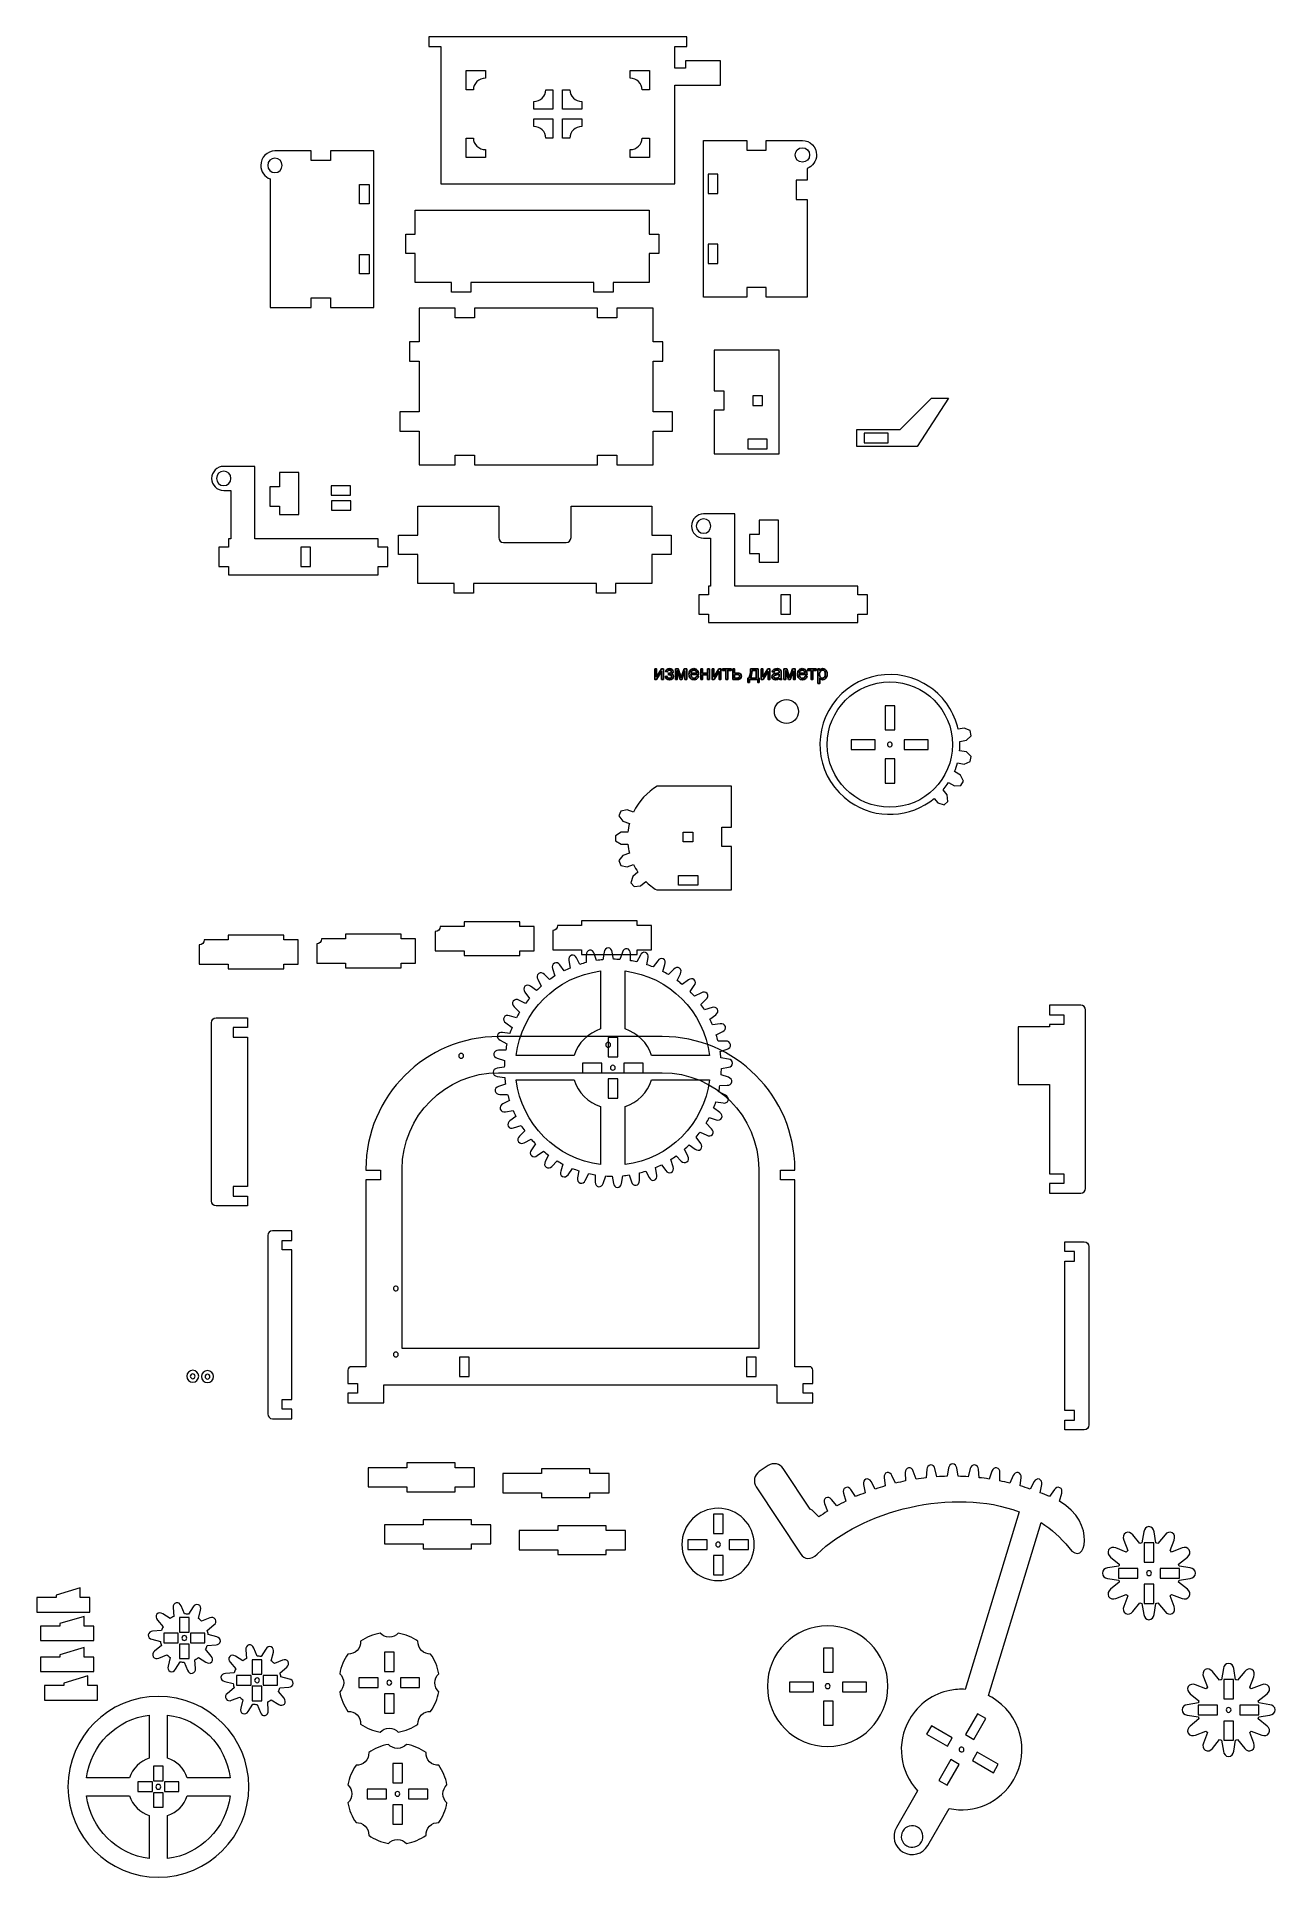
# Model space of a CAD drawing. Header units: centimetres. Extents: x -28.1 to 23.2, y -8.5 to 67.8.
import ezdxf

# ---------------------------------------------------------------- set-up
doc = ezdxf.new("R2010")
doc.units = ezdxf.units.CM
doc.header["$MEASUREMENT"] = 0
doc.layers.add('Layer 1', color=7, linetype='Continuous')

msp = doc.modelspace()

# ---------------------------------------------------------------- linework, layer by layer
at = {"layer": 'Layer 1', "color": 20, "lineweight": 9}
msp.add_ellipse((7.25081, 38.46872), major_axis=(0, 2.6), ratio=1, dxfattribs=at)
at = {"layer": 'Layer 1', "color": 242, "lineweight": 9}
msp.add_ellipse((2.96264, 39.84236), major_axis=(0.5, 0), ratio=0.99998, dxfattribs=at)
at = {"layer": 'Layer 1', "color": 250, "lineweight": 9}
for points, knots in [([(-11.36821, 67.82911), (-11.36821, 67.82911), (-1.66822, 67.82911), (-1.66822, 67.82911), (-1.66822, 67.82911), (-1.66822, 67.82911), (-1.16822, 67.82911), (-1.16822, 67.82911), (-1.16822, 67.82911), (-1.16822, 67.82911), (-1.16822, 67.42911), (-1.16822, 67.42911), (-1.16822, 67.42911), (-1.16822, 67.42911), (-1.66822, 67.42911), (-1.66822, 67.42911), (-1.66822, 67.42911), (-1.66822, 67.42911), (-1.66822, 66.52911), (-1.66822, 66.52911), (-1.66822, 66.52911), (-1.66822, 66.52911), (-1.21822, 66.52911), (-1.21822, 66.52911), (-1.21822, 66.52911), (-1.21822, 66.52911), (-1.21822, 66.82911), (-1.21822, 66.82911), (-1.21822, 66.82911), (-1.21822, 66.82911), (0.23178, 66.82911), (0.23178, 66.82911), (0.23178, 66.82911), (0.23178, 66.82911), (0.23178, 66.52911), (0.23178, 66.52911), (0.23178, 66.52911), (0.23178, 66.52911), (0.23178, 65.82911), (0.23178, 65.82911), (0.23178, 65.82911), (0.23178, 65.82911), (-1.66822, 65.82911), (-1.66822, 65.82911), (-1.66822, 65.82911), (-1.66822, 65.82911), (-1.66822, 61.72911), (-1.66822, 61.72911), (-1.66822, 61.72911), (-1.66822, 61.72911), (-11.36821, 61.72911), (-11.36821, 61.72911), (-11.36821, 61.72911), (-11.36821, 61.72911), (-11.36821, 67.42911), (-11.36821, 67.42911), (-11.36821, 67.42911), (-11.36821, 67.42911), (-11.86821, 67.42911), (-11.86821, 67.42911), (-11.86821, 67.42911), (-11.86821, 67.42911), (-11.86821, 67.82911), (-11.86821, 67.82911), (-11.86821, 67.82911), (-11.86821, 67.82911), (-11.36821, 67.82911), (-11.36821, 67.82911)], [0, 0, 0, 0, 0.05555556, 0.05555556, 0.05555556, 0.05555556, 0.11111111, 0.11111111, 0.11111111, 0.11111111, 0.16666667, 0.16666667, 0.16666667, 0.16666667, 0.22222222, 0.22222222, 0.22222222, 0.22222222, 0.27777778, 0.27777778, 0.27777778, 0.27777778, 0.33333333, 0.33333333, 0.33333333, 0.33333333, 0.38888889, 0.38888889, 0.38888889, 0.38888889, 0.44444444, 0.44444444, 0.44444444, 0.44444444, 0.5, 0.5, 0.5, 0.5, 0.55555556, 0.55555556, 0.55555556, 0.55555556, 0.61111111, 0.61111111, 0.61111111, 0.61111111, 0.66666667, 0.66666667, 0.66666667, 0.66666667, 0.72222222, 0.72222222, 0.72222222, 0.72222222, 0.77777778, 0.77777778, 0.77777778, 0.77777778, 0.83333333, 0.83333333, 0.83333333, 0.83333333, 0.88888889, 0.88888889, 0.88888889, 0.88888889, 1, 1, 1, 1]), ([(-10.31821, 65.62911), (-10.31821, 65.62911), (-10.0182, 65.62911), (-10.0182, 65.62911), (-10.0182, 65.62911), (-10.0182, 65.89436), (-9.79428, 66.1095), (-9.51821, 66.1095), (-9.51821, 66.1095), (-9.51821, 66.1095), (-9.51821, 66.42911), (-9.51821, 66.42911), (-9.51821, 66.42911), (-9.51821, 66.42911), (-10.31821, 66.42911), (-10.31821, 66.42911), (-10.31821, 66.42911), (-10.31821, 66.42911), (-10.31821, 65.62911), (-10.31821, 65.62911)], [0, 0, 0, 0, 0.16666667, 0.16666667, 0.16666667, 0.16666667, 0.33333333, 0.33333333, 0.33333333, 0.33333333, 0.5, 0.5, 0.5, 0.5, 0.66666667, 0.66666667, 0.66666667, 0.66666667, 1, 1, 1, 1]), ([(-3.51822, 66.42911), (-3.51822, 66.42911), (-3.51822, 66.1095), (-3.51822, 66.1095), (-3.51822, 66.1095), (-3.24214, 66.1095), (-3.01822, 65.89436), (-3.01822, 65.62911), (-3.01822, 65.62911), (-3.01822, 65.62911), (-2.71822, 65.62911), (-2.71822, 65.62911), (-2.71822, 65.62911), (-2.71822, 65.62911), (-2.71822, 66.42911), (-2.71822, 66.42911), (-2.71822, 66.42911), (-2.71822, 66.42911), (-3.51822, 66.42911), (-3.51822, 66.42911)], [0, 0, 0, 0, 0.16666667, 0.16666667, 0.16666667, 0.16666667, 0.33333333, 0.33333333, 0.33333333, 0.33333333, 0.5, 0.5, 0.5, 0.5, 0.66666667, 0.66666667, 0.66666667, 0.66666667, 1, 1, 1, 1]), ([(-7.01821, 65.62911), (-7.01821, 65.36386), (-7.24213, 65.14872), (-7.51821, 65.14872), (-7.51821, 65.14872), (-7.51821, 65.14872), (-7.51821, 64.82911), (-7.51821, 64.82911), (-7.51821, 64.82911), (-7.51821, 64.82911), (-6.71822, 64.82911), (-6.71822, 64.82911), (-6.71822, 64.82911), (-6.71822, 64.82911), (-6.71822, 65.62911), (-6.71822, 65.62911), (-6.71822, 65.62911), (-6.71822, 65.62911), (-7.01821, 65.62911), (-7.01821, 65.62911)], [0, 0, 0, 0, 0.16666667, 0.16666667, 0.16666667, 0.16666667, 0.33333333, 0.33333333, 0.33333333, 0.33333333, 0.5, 0.5, 0.5, 0.5, 0.66666667, 0.66666667, 0.66666667, 0.66666667, 1, 1, 1, 1]), ([(-5.51822, 64.82911), (-5.51822, 64.82911), (-5.51822, 65.14872), (-5.51822, 65.14872), (-5.51822, 65.14872), (-5.79429, 65.14872), (-6.01821, 65.36386), (-6.01821, 65.62911), (-6.01821, 65.62911), (-6.01821, 65.62911), (-6.31822, 65.62911), (-6.31822, 65.62911), (-6.31822, 65.62911), (-6.31822, 65.62911), (-6.31822, 64.82911), (-6.31822, 64.82911), (-6.31822, 64.82911), (-6.31822, 64.82911), (-5.51822, 64.82911), (-5.51822, 64.82911)], [0, 0, 0, 0, 0.16666667, 0.16666667, 0.16666667, 0.16666667, 0.33333333, 0.33333333, 0.33333333, 0.33333333, 0.5, 0.5, 0.5, 0.5, 0.66666667, 0.66666667, 0.66666667, 0.66666667, 1, 1, 1, 1]), ([(-7.51821, 64.42911), (-7.51821, 64.42911), (-7.51821, 64.1095), (-7.51821, 64.1095), (-7.51821, 64.1095), (-7.24213, 64.1095), (-7.01821, 63.89436), (-7.01821, 63.62911), (-7.01821, 63.62911), (-7.01821, 63.62911), (-6.71822, 63.62911), (-6.71822, 63.62911), (-6.71822, 63.62911), (-6.71822, 63.62911), (-6.71822, 64.42911), (-6.71822, 64.42911), (-6.71822, 64.42911), (-6.71822, 64.42911), (-7.51821, 64.42911), (-7.51821, 64.42911)], [0, 0, 0, 0, 0.16666667, 0.16666667, 0.16666667, 0.16666667, 0.33333333, 0.33333333, 0.33333333, 0.33333333, 0.5, 0.5, 0.5, 0.5, 0.66666667, 0.66666667, 0.66666667, 0.66666667, 1, 1, 1, 1]), ([(-6.31822, 63.62911), (-6.31822, 63.62911), (-6.01821, 63.62911), (-6.01821, 63.62911), (-6.01821, 63.62911), (-6.01821, 63.89436), (-5.79429, 64.1095), (-5.51822, 64.1095), (-5.51822, 64.1095), (-5.51822, 64.1095), (-5.51822, 64.42911), (-5.51822, 64.42911), (-5.51822, 64.42911), (-5.51822, 64.42911), (-6.31822, 64.42911), (-6.31822, 64.42911), (-6.31822, 64.42911), (-6.31822, 64.42911), (-6.31822, 63.62911), (-6.31822, 63.62911)], [0, 0, 0, 0, 0.16666667, 0.16666667, 0.16666667, 0.16666667, 0.33333333, 0.33333333, 0.33333333, 0.33333333, 0.5, 0.5, 0.5, 0.5, 0.66666667, 0.66666667, 0.66666667, 0.66666667, 1, 1, 1, 1]), ([(-9.51821, 62.82911), (-9.51821, 62.82911), (-9.51821, 63.14872), (-9.51821, 63.14872), (-9.51821, 63.14872), (-9.79428, 63.14872), (-10.0182, 63.36386), (-10.0182, 63.62911), (-10.0182, 63.62911), (-10.0182, 63.62911), (-10.31821, 63.62911), (-10.31821, 63.62911), (-10.31821, 63.62911), (-10.31821, 63.62911), (-10.31821, 62.82911), (-10.31821, 62.82911), (-10.31821, 62.82911), (-10.31821, 62.82911), (-9.51821, 62.82911), (-9.51821, 62.82911)], [0, 0, 0, 0, 0.16666667, 0.16666667, 0.16666667, 0.16666667, 0.33333333, 0.33333333, 0.33333333, 0.33333333, 0.5, 0.5, 0.5, 0.5, 0.66666667, 0.66666667, 0.66666667, 0.66666667, 1, 1, 1, 1]), ([(-3.01822, 63.62911), (-3.01822, 63.36386), (-3.24214, 63.14872), (-3.51822, 63.14872), (-3.51822, 63.14872), (-3.51822, 63.14872), (-3.51822, 62.82911), (-3.51822, 62.82911), (-3.51822, 62.82911), (-3.51822, 62.82911), (-2.71822, 62.82911), (-2.71822, 62.82911), (-2.71822, 62.82911), (-2.71822, 62.82911), (-2.71822, 63.62911), (-2.71822, 63.62911), (-2.71822, 63.62911), (-2.71822, 63.62911), (-3.01822, 63.62911), (-3.01822, 63.62911)], [0, 0, 0, 0, 0.16666667, 0.16666667, 0.16666667, 0.16666667, 0.33333333, 0.33333333, 0.33333333, 0.33333333, 0.5, 0.5, 0.5, 0.5, 0.66666667, 0.66666667, 0.66666667, 0.66666667, 1, 1, 1, 1]), ([(1.3223, 63.52969), (1.3223, 63.52969), (-0.4777, 63.52969), (-0.4777, 63.52969), (-0.4777, 63.52969), (-0.4777, 63.52969), (-0.4777, 57.02969), (-0.4777, 57.02969), (-0.4777, 57.02969), (-0.4777, 57.02969), (1.3223, 57.02969), (1.3223, 57.02969), (1.3223, 57.02969), (1.3223, 57.02969), (1.3223, 57.42969), (1.3223, 57.42969), (1.3223, 57.42969), (1.3223, 57.42969), (2.1223, 57.42969), (2.1223, 57.42969), (2.1223, 57.42969), (2.1223, 57.42969), (2.1223, 57.02969), (2.1223, 57.02969), (2.1223, 57.02969), (2.1223, 57.02969), (3.8223, 57.02969), (3.8223, 57.02969), (3.8223, 57.02969), (3.8223, 57.02969), (3.8223, 61.07969), (3.8223, 61.07969), (3.8223, 61.07969), (3.8223, 61.07969), (3.3723, 61.07969), (3.3723, 61.07969), (3.3723, 61.07969), (3.3723, 61.07969), (3.3723, 61.87969), (3.3723, 61.87969), (3.3723, 61.87969), (3.3723, 61.87969), (3.8223, 61.87969), (3.8223, 61.87969), (3.8223, 61.87969), (3.8223, 61.87969), (3.8223, 62.36531), (3.8223, 62.36531), (3.8223, 62.36531), (4.04852, 62.44883), (4.21018, 62.67), (4.21018, 62.92969), (4.21018, 62.92969), (4.21018, 63.26105), (3.94697, 63.52969), (3.6223, 63.52969), (3.6223, 63.52969), (3.6223, 63.52969), (2.1223, 63.52969), (2.1223, 63.52969), (2.1223, 63.52969), (2.1223, 63.52969), (2.1223, 63.12969), (2.1223, 63.12969), (2.1223, 63.12969), (2.1223, 63.12969), (1.3223, 63.12969), (1.3223, 63.12969), (1.3223, 63.12969), (1.3223, 63.12969), (1.3223, 63.52969), (1.3223, 63.52969)], [0, 0, 0, 0, 0.05263158, 0.05263158, 0.05263158, 0.05263158, 0.10526316, 0.10526316, 0.10526316, 0.10526316, 0.15789474, 0.15789474, 0.15789474, 0.15789474, 0.21052632, 0.21052632, 0.21052632, 0.21052632, 0.26315789, 0.26315789, 0.26315789, 0.26315789, 0.31578947, 0.31578947, 0.31578947, 0.31578947, 0.36842105, 0.36842105, 0.36842105, 0.36842105, 0.42105263, 0.42105263, 0.42105263, 0.42105263, 0.47368421, 0.47368421, 0.47368421, 0.47368421, 0.52631579, 0.52631579, 0.52631579, 0.52631579, 0.57894737, 0.57894737, 0.57894737, 0.57894737, 0.63157895, 0.63157895, 0.63157895, 0.63157895, 0.68421053, 0.68421053, 0.68421053, 0.68421053, 0.73684211, 0.73684211, 0.73684211, 0.73684211, 0.78947368, 0.78947368, 0.78947368, 0.78947368, 0.84210526, 0.84210526, 0.84210526, 0.84210526, 0.89473684, 0.89473684, 0.89473684, 0.89473684, 1, 1, 1, 1]), ([(-15.94565, 63.09711), (-15.94565, 63.09711), (-14.14565, 63.09711), (-14.14565, 63.09711), (-14.14565, 63.09711), (-14.14565, 63.09711), (-14.14565, 56.59711), (-14.14565, 56.59711), (-14.14565, 56.59711), (-14.14565, 56.59711), (-15.94565, 56.59711), (-15.94565, 56.59711), (-15.94565, 56.59711), (-15.94565, 56.59711), (-15.94565, 56.99711), (-15.94565, 56.99711), (-15.94565, 56.99711), (-15.94565, 56.99711), (-16.74565, 56.99711), (-16.74565, 56.99711), (-16.74565, 56.99711), (-16.74565, 56.99711), (-16.74565, 56.59711), (-16.74565, 56.59711), (-16.74565, 56.59711), (-16.74565, 56.59711), (-18.44565, 56.59711), (-18.44565, 56.59711), (-18.44565, 56.59711), (-18.44565, 58.82216), (-18.44565, 60.64832), (-18.44565, 61.93273), (-18.44565, 61.93273), (-18.67187, 62.01625), (-18.83353, 62.23742), (-18.83353, 62.49711), (-18.83353, 62.49711), (-18.83353, 62.82847), (-18.57032, 63.09711), (-18.24565, 63.09711), (-18.24565, 63.09711), (-18.24565, 63.09711), (-16.74565, 63.09711), (-16.74565, 63.09711), (-16.74565, 63.09711), (-16.74565, 63.09711), (-16.74565, 62.69711), (-16.74565, 62.69711), (-16.74565, 62.69711), (-16.74565, 62.69711), (-15.94565, 62.69711), (-15.94565, 62.69711), (-15.94565, 62.69711), (-15.94565, 62.69711), (-15.94565, 63.09711), (-15.94565, 63.09711)], [0, 0, 0, 0, 0.06666667, 0.06666667, 0.06666667, 0.06666667, 0.13333333, 0.13333333, 0.13333333, 0.13333333, 0.2, 0.2, 0.2, 0.2, 0.26666667, 0.26666667, 0.26666667, 0.26666667, 0.33333333, 0.33333333, 0.33333333, 0.33333333, 0.4, 0.4, 0.4, 0.4, 0.46666667, 0.46666667, 0.46666667, 0.46666667, 0.53333333, 0.53333333, 0.53333333, 0.53333333, 0.6, 0.6, 0.6, 0.6, 0.66666667, 0.66666667, 0.66666667, 0.66666667, 0.73333333, 0.73333333, 0.73333333, 0.73333333, 0.8, 0.8, 0.8, 0.8, 0.86666667, 0.86666667, 0.86666667, 0.86666667, 1, 1, 1, 1]), ([(-18.54565, 62.49711), (-18.54565, 62.66279), (-18.41133, 62.79711), (-18.24565, 62.79711), (-18.24565, 62.79711), (-18.07997, 62.79711), (-17.94565, 62.66279), (-17.94565, 62.49711), (-17.94565, 62.49711), (-17.94565, 62.33143), (-18.07997, 62.19711), (-18.24565, 62.19711), (-18.24565, 62.19711), (-18.41133, 62.19711), (-18.54565, 62.33143), (-18.54565, 62.49711)], [0, 0, 0, 0, 0.2, 0.2, 0.2, 0.2, 0.4, 0.4, 0.4, 0.4, 0.6, 0.6, 0.6, 0.6, 1, 1, 1, 1]), ([(3.9223, 62.92969), (3.9223, 63.09537), (3.78798, 63.22969), (3.6223, 63.22969), (3.6223, 63.22969), (3.45662, 63.22969), (3.3223, 63.09537), (3.3223, 62.92969), (3.3223, 62.92969), (3.3223, 62.76401), (3.45662, 62.62969), (3.6223, 62.62969), (3.6223, 62.62969), (3.78798, 62.62969), (3.9223, 62.76401), (3.9223, 62.92969)], [0, 0, 0, 0, 0.2, 0.2, 0.2, 0.2, 0.4, 0.4, 0.4, 0.4, 0.6, 0.6, 0.6, 0.6, 1, 1, 1, 1]), ([(-0.2777, 62.12969), (-0.2777, 62.12969), (0.1223, 62.12969), (0.1223, 62.12969), (0.1223, 62.12969), (0.1223, 62.12969), (0.1223, 61.32969), (0.1223, 61.32969), (0.1223, 61.32969), (0.1223, 61.32969), (-0.2777, 61.32969), (-0.2777, 61.32969), (-0.2777, 61.32969), (-0.2777, 61.32969), (-0.2777, 62.12969), (-0.2777, 62.12969)], [0, 0, 0, 0, 0.2, 0.2, 0.2, 0.2, 0.4, 0.4, 0.4, 0.4, 0.6, 0.6, 0.6, 0.6, 1, 1, 1, 1]), ([(-14.34565, 61.69711), (-14.34565, 61.69711), (-14.74565, 61.69711), (-14.74565, 61.69711), (-14.74565, 61.69711), (-14.74565, 61.69711), (-14.74565, 60.89711), (-14.74565, 60.89711), (-14.74565, 60.89711), (-14.74565, 60.89711), (-14.34565, 60.89711), (-14.34565, 60.89711), (-14.34565, 60.89711), (-14.34565, 60.89711), (-14.34565, 61.69711), (-14.34565, 61.69711)], [0, 0, 0, 0, 0.2, 0.2, 0.2, 0.2, 0.4, 0.4, 0.4, 0.4, 0.6, 0.6, 0.6, 0.6, 1, 1, 1, 1]), ([(-12.42556, 57.64151), (-12.42556, 57.64151), (-10.92555, 57.64151), (-10.92555, 57.64151), (-10.92555, 57.64151), (-10.92555, 57.64151), (-10.92555, 57.24151), (-10.92555, 57.24151), (-10.92555, 57.24151), (-10.92555, 57.24151), (-10.12555, 57.24151), (-10.12555, 57.24151), (-10.12555, 57.24151), (-10.12555, 57.24151), (-10.12555, 57.64151), (-10.12555, 57.64151), (-10.12555, 57.64151), (-10.12555, 57.64151), (-5.02556, 57.64151), (-5.02556, 57.64151), (-5.02556, 57.64151), (-5.02556, 57.64151), (-5.02556, 57.24151), (-5.02556, 57.24151), (-5.02556, 57.24151), (-5.02556, 57.24151), (-4.22556, 57.24151), (-4.22556, 57.24151), (-4.22556, 57.24151), (-4.22556, 57.24151), (-4.22556, 57.64151), (-4.22556, 57.64151), (-4.22556, 57.64151), (-4.22556, 57.64151), (-2.72557, 57.64151), (-2.72557, 57.64151), (-2.72557, 57.64151), (-2.72557, 57.64151), (-2.72557, 58.84151), (-2.72557, 58.84151), (-2.72557, 58.84151), (-2.72557, 58.84151), (-2.32557, 58.84151), (-2.32557, 58.84151), (-2.32557, 58.84151), (-2.32557, 58.84151), (-2.32557, 59.64151), (-2.32557, 59.64151), (-2.32557, 59.64151), (-2.32557, 59.64151), (-2.72557, 59.64151), (-2.72557, 59.64151), (-2.72557, 59.64151), (-2.72557, 59.64151), (-2.72557, 60.64151), (-2.72557, 60.64151), (-2.72557, 60.64151), (-6.94162, 60.64151), (-8.23206, 60.64151), (-12.42556, 60.64151), (-12.42556, 60.64151), (-12.42556, 60.64151), (-12.42556, 59.64151), (-12.42556, 59.64151), (-12.42556, 59.64151), (-12.42556, 59.64151), (-12.82556, 59.64151), (-12.82556, 59.64151), (-12.82556, 59.64151), (-12.82556, 59.64151), (-12.82556, 58.84151), (-12.82556, 58.84151), (-12.82556, 58.84151), (-12.82556, 58.84151), (-12.42556, 58.84151), (-12.42556, 58.84151), (-12.42556, 58.84151), (-12.42556, 58.84151), (-12.42556, 57.64151), (-12.42556, 57.64151)], [0, 0, 0, 0, 0.04761905, 0.04761905, 0.04761905, 0.04761905, 0.0952381, 0.0952381, 0.0952381, 0.0952381, 0.14285714, 0.14285714, 0.14285714, 0.14285714, 0.19047619, 0.19047619, 0.19047619, 0.19047619, 0.23809524, 0.23809524, 0.23809524, 0.23809524, 0.28571429, 0.28571429, 0.28571429, 0.28571429, 0.33333333, 0.33333333, 0.33333333, 0.33333333, 0.38095238, 0.38095238, 0.38095238, 0.38095238, 0.42857143, 0.42857143, 0.42857143, 0.42857143, 0.47619048, 0.47619048, 0.47619048, 0.47619048, 0.52380952, 0.52380952, 0.52380952, 0.52380952, 0.57142857, 0.57142857, 0.57142857, 0.57142857, 0.61904762, 0.61904762, 0.61904762, 0.61904762, 0.66666667, 0.66666667, 0.66666667, 0.66666667, 0.71428571, 0.71428571, 0.71428571, 0.71428571, 0.76190476, 0.76190476, 0.76190476, 0.76190476, 0.80952381, 0.80952381, 0.80952381, 0.80952381, 0.85714286, 0.85714286, 0.85714286, 0.85714286, 0.9047619, 0.9047619, 0.9047619, 0.9047619, 1, 1, 1, 1]), ([(-14.34565, 58.79711), (-14.34565, 58.79711), (-14.74565, 58.79711), (-14.74565, 58.79711), (-14.74565, 58.79711), (-14.74565, 58.79711), (-14.74565, 57.99711), (-14.74565, 57.99711), (-14.74565, 57.99711), (-14.74565, 57.99711), (-14.34565, 57.99711), (-14.34565, 57.99711), (-14.34565, 57.99711), (-14.34565, 57.99711), (-14.34565, 58.79711), (-14.34565, 58.79711)], [0, 0, 0, 0, 0.2, 0.2, 0.2, 0.2, 0.4, 0.4, 0.4, 0.4, 0.6, 0.6, 0.6, 0.6, 1, 1, 1, 1]), ([(-0.2777, 59.22969), (-0.2777, 59.22969), (0.1223, 59.22969), (0.1223, 59.22969), (0.1223, 59.22969), (0.1223, 59.22969), (0.1223, 58.42969), (0.1223, 58.42969), (0.1223, 58.42969), (0.1223, 58.42969), (-0.2777, 58.42969), (-0.2777, 58.42969), (-0.2777, 58.42969), (-0.2777, 58.42969), (-0.2777, 59.22969), (-0.2777, 59.22969)], [0, 0, 0, 0, 0.2, 0.2, 0.2, 0.2, 0.4, 0.4, 0.4, 0.4, 0.6, 0.6, 0.6, 0.6, 1, 1, 1, 1]), ([(-2.56681, 56.16983), (-2.56681, 56.16983), (-2.56681, 55.16983), (-2.56681, 55.16983), (-2.56681, 55.16983), (-2.56681, 55.16983), (-2.16681, 55.16983), (-2.16681, 55.16983), (-2.16681, 55.16983), (-2.16681, 55.16983), (-2.16681, 54.36983), (-2.16681, 54.36983), (-2.16681, 54.36983), (-2.16681, 54.36983), (-2.56681, 54.36983), (-2.56681, 54.36983), (-2.56681, 54.36983), (-2.56681, 54.36983), (-2.56681, 52.26983), (-2.56681, 52.26983), (-2.56681, 52.26983), (-2.56681, 52.26983), (-1.76681, 52.26983), (-1.76681, 52.26983), (-1.76681, 52.26983), (-1.76681, 52.26983), (-1.76681, 51.46983), (-1.76681, 51.46983), (-1.76681, 51.46983), (-1.76681, 51.46983), (-2.56681, 51.46983), (-2.56681, 51.46983), (-2.56681, 51.46983), (-2.56681, 51.46983), (-2.56681, 50.46983), (-2.56681, 50.46983), (-2.56681, 50.46983), (-2.56681, 50.46983), (-2.56681, 50.06983), (-2.56681, 50.06983), (-2.56681, 50.06983), (-2.56681, 50.06983), (-4.06681, 50.06983), (-4.06681, 50.06983), (-4.06681, 50.06983), (-4.06681, 50.06983), (-4.06681, 50.46983), (-4.06681, 50.46983), (-4.06681, 50.46983), (-4.06681, 50.46983), (-4.86681, 50.46983), (-4.86681, 50.46983), (-4.86681, 50.46983), (-4.86681, 50.46983), (-4.86681, 50.06983), (-4.86681, 50.06983), (-4.86681, 50.06983), (-4.86681, 50.06983), (-9.9668, 50.06983), (-9.9668, 50.06983), (-9.9668, 50.06983), (-9.9668, 50.06983), (-9.9668, 50.46983), (-9.9668, 50.46983), (-9.9668, 50.46983), (-9.9668, 50.46983), (-10.7668, 50.46983), (-10.7668, 50.46983), (-10.7668, 50.46983), (-10.7668, 50.46983), (-10.7668, 50.06983), (-10.7668, 50.06983), (-10.7668, 50.06983), (-10.7668, 50.06983), (-12.2668, 50.06983), (-12.2668, 50.06983), (-12.2668, 50.06983), (-12.2668, 50.06983), (-12.2668, 50.46983), (-12.2668, 50.46983), (-12.2668, 50.46983), (-12.2668, 50.46983), (-12.2668, 51.46983), (-12.2668, 51.46983), (-12.2668, 51.46983), (-12.2668, 51.46983), (-13.0668, 51.46983), (-13.0668, 51.46983), (-13.0668, 51.46983), (-13.0668, 51.46983), (-13.0668, 52.26983), (-13.0668, 52.26983), (-13.0668, 52.26983), (-13.0668, 52.26983), (-12.2668, 52.26983), (-12.2668, 52.26983), (-12.2668, 52.26983), (-12.2668, 52.26983), (-12.2668, 54.36983), (-12.2668, 54.36983), (-12.2668, 54.36983), (-12.2668, 54.36983), (-12.6668, 54.36983), (-12.6668, 54.36983), (-12.6668, 54.36983), (-12.6668, 54.36983), (-12.6668, 55.16983), (-12.6668, 55.16983), (-12.6668, 55.16983), (-12.6668, 55.16983), (-12.2668, 55.16983), (-12.2668, 55.16983), (-12.2668, 55.16983), (-12.2668, 55.16983), (-12.2668, 56.16983), (-12.2668, 56.16983), (-12.2668, 56.16983), (-12.2668, 56.16983), (-12.2668, 56.56983), (-12.2668, 56.56983), (-12.2668, 56.56983), (-12.2668, 56.56983), (-10.7668, 56.56983), (-10.7668, 56.56983), (-10.7668, 56.56983), (-10.7668, 56.56983), (-10.7668, 56.16983), (-10.7668, 56.16983), (-10.7668, 56.16983), (-10.7668, 56.16983), (-9.9668, 56.16983), (-9.9668, 56.16983), (-9.9668, 56.16983), (-9.9668, 56.16983), (-9.9668, 56.56983), (-9.9668, 56.56983), (-9.9668, 56.56983), (-9.9668, 56.56983), (-4.86681, 56.56983), (-4.86681, 56.56983), (-4.86681, 56.56983), (-4.86681, 56.56983), (-4.86681, 56.16983), (-4.86681, 56.16983), (-4.86681, 56.16983), (-4.86681, 56.16983), (-4.06681, 56.16983), (-4.06681, 56.16983), (-4.06681, 56.16983), (-4.06681, 56.16983), (-4.06681, 56.56983), (-4.06681, 56.56983), (-4.06681, 56.56983), (-4.06681, 56.56983), (-2.56681, 56.56983), (-2.56681, 56.56983), (-2.56681, 56.56983), (-2.56681, 56.56983), (-2.56681, 56.16983), (-2.56681, 56.16983)], [0, 0, 0, 0, 0.02439024, 0.02439024, 0.02439024, 0.02439024, 0.04878049, 0.04878049, 0.04878049, 0.04878049, 0.07317073, 0.07317073, 0.07317073, 0.07317073, 0.09756098, 0.09756098, 0.09756098, 0.09756098, 0.12195122, 0.12195122, 0.12195122, 0.12195122, 0.14634146, 0.14634146, 0.14634146, 0.14634146, 0.17073171, 0.17073171, 0.17073171, 0.17073171, 0.19512195, 0.19512195, 0.19512195, 0.19512195, 0.2195122, 0.2195122, 0.2195122, 0.2195122, 0.24390244, 0.24390244, 0.24390244, 0.24390244, 0.26829268, 0.26829268, 0.26829268, 0.26829268, 0.29268293, 0.29268293, 0.29268293, 0.29268293, 0.31707317, 0.31707317, 0.31707317, 0.31707317, 0.34146341, 0.34146341, 0.34146341, 0.34146341, 0.36585366, 0.36585366, 0.36585366, 0.36585366, 0.3902439, 0.3902439, 0.3902439, 0.3902439, 0.41463415, 0.41463415, 0.41463415, 0.41463415, 0.43902439, 0.43902439, 0.43902439, 0.43902439, 0.46341463, 0.46341463, 0.46341463, 0.46341463, 0.48780488, 0.48780488, 0.48780488, 0.48780488, 0.51219512, 0.51219512, 0.51219512, 0.51219512, 0.53658537, 0.53658537, 0.53658537, 0.53658537, 0.56097561, 0.56097561, 0.56097561, 0.56097561, 0.58536585, 0.58536585, 0.58536585, 0.58536585, 0.6097561, 0.6097561, 0.6097561, 0.6097561, 0.63414634, 0.63414634, 0.63414634, 0.63414634, 0.65853659, 0.65853659, 0.65853659, 0.65853659, 0.68292683, 0.68292683, 0.68292683, 0.68292683, 0.70731707, 0.70731707, 0.70731707, 0.70731707, 0.73170732, 0.73170732, 0.73170732, 0.73170732, 0.75609756, 0.75609756, 0.75609756, 0.75609756, 0.7804878, 0.7804878, 0.7804878, 0.7804878, 0.80487805, 0.80487805, 0.80487805, 0.80487805, 0.82926829, 0.82926829, 0.82926829, 0.82926829, 0.85365854, 0.85365854, 0.85365854, 0.85365854, 0.87804878, 0.87804878, 0.87804878, 0.87804878, 0.90243902, 0.90243902, 0.90243902, 0.90243902, 0.92682927, 0.92682927, 0.92682927, 0.92682927, 0.95121951, 0.95121951, 0.95121951, 0.95121951, 1, 1, 1, 1]), ([(2.66451, 54.83667), (2.66451, 54.83667), (2.66451, 50.53667), (2.66451, 50.53667), (2.66451, 50.53667), (2.66451, 50.53667), (-0.03549, 50.53667), (-0.03549, 50.53667), (-0.03549, 50.53667), (-0.03549, 50.53667), (-0.03549, 52.33667), (-0.03549, 52.33667), (-0.03549, 52.33667), (-0.03549, 52.33667), (0.36451, 52.33667), (0.36451, 52.33667), (0.36451, 52.33667), (0.36451, 52.33667), (0.36451, 53.13667), (0.36451, 53.13667), (0.36451, 53.13667), (0.36451, 53.13667), (-0.03549, 53.13667), (-0.03549, 53.13667), (-0.03549, 53.13667), (-0.03549, 53.13667), (-0.03549, 54.83667), (-0.03549, 54.83667), (-0.03549, 54.83667), (-0.03549, 54.83667), (2.66451, 54.83667), (2.66451, 54.83667)], [0, 0, 0, 0, 0.11111111, 0.11111111, 0.11111111, 0.11111111, 0.22222222, 0.22222222, 0.22222222, 0.22222222, 0.33333333, 0.33333333, 0.33333333, 0.33333333, 0.44444444, 0.44444444, 0.44444444, 0.44444444, 0.55555556, 0.55555556, 0.55555556, 0.55555556, 0.66666667, 0.66666667, 0.66666667, 0.66666667, 0.77777778, 0.77777778, 0.77777778, 0.77777778, 1, 1, 1, 1]), ([(1.96451, 52.93667), (1.96451, 52.93667), (1.96451, 52.53667), (1.96451, 52.53667), (1.96451, 52.53667), (1.96451, 52.53667), (1.56451, 52.53667), (1.56451, 52.53667), (1.56451, 52.53667), (1.56451, 52.53667), (1.56451, 52.93667), (1.56451, 52.93667), (1.56451, 52.93667), (1.56451, 52.93667), (1.96451, 52.93667), (1.96451, 52.93667)], [0, 0, 0, 0, 0.2, 0.2, 0.2, 0.2, 0.4, 0.4, 0.4, 0.4, 0.6, 0.6, 0.6, 0.6, 1, 1, 1, 1]), ([(8.98196, 52.83458), (8.98196, 52.83458), (7.68196, 51.53458), (7.68196, 51.53458), (7.68196, 51.53458), (7.68196, 51.53458), (5.88196, 51.53458), (5.88196, 51.53458), (5.88196, 51.53458), (5.88196, 51.53458), (5.88196, 50.83458), (5.88196, 50.83458), (5.88196, 50.83458), (5.88196, 50.83458), (7.68196, 50.83458), (7.68196, 50.83458), (7.68196, 50.83458), (7.68196, 50.83458), (8.38196, 50.83458), (8.38196, 50.83458), (8.38196, 50.83458), (8.38196, 50.83458), (9.68196, 52.83458), (9.68196, 52.83458), (9.68196, 52.83458), (9.68196, 52.83458), (8.98196, 52.83458), (8.98196, 52.83458)], [0, 0, 0, 0, 0.125, 0.125, 0.125, 0.125, 0.25, 0.25, 0.25, 0.25, 0.375, 0.375, 0.375, 0.375, 0.5, 0.5, 0.5, 0.5, 0.625, 0.625, 0.625, 0.625, 0.75, 0.75, 0.75, 0.75, 1, 1, 1, 1]), ([(6.18196, 51.38458), (6.18196, 51.38458), (7.18196, 51.38458), (7.18196, 51.38458), (7.18196, 51.38458), (7.18196, 51.38458), (7.18196, 50.98458), (7.18196, 50.98458), (7.18196, 50.98458), (7.18196, 50.98458), (6.18196, 50.98458), (6.18196, 50.98458), (6.18196, 50.98458), (6.18196, 50.98458), (6.18196, 51.38458), (6.18196, 51.38458)], [0, 0, 0, 0, 0.2, 0.2, 0.2, 0.2, 0.4, 0.4, 0.4, 0.4, 0.6, 0.6, 0.6, 0.6, 1, 1, 1, 1]), ([(2.16451, 51.13667), (2.16451, 51.13667), (2.16451, 50.73667), (2.16451, 50.73667), (2.16451, 50.73667), (2.16451, 50.73667), (1.36451, 50.73667), (1.36451, 50.73667), (1.36451, 50.73667), (1.36451, 50.73667), (1.36451, 51.13667), (1.36451, 51.13667), (1.36451, 51.13667), (1.36451, 51.13667), (2.16451, 51.13667), (2.16451, 51.13667)], [0, 0, 0, 0, 0.2, 0.2, 0.2, 0.2, 0.4, 0.4, 0.4, 0.4, 0.6, 0.6, 0.6, 0.6, 1, 1, 1, 1]), ([(-20.17045, 45.50984), (-20.17045, 45.50984), (-20.17045, 45.85985), (-20.17045, 45.85985), (-20.17045, 45.85985), (-20.17045, 45.85985), (-20.57045, 45.85985), (-20.57045, 45.85985), (-20.57045, 45.85985), (-20.57045, 45.85985), (-20.57045, 46.65985), (-20.57045, 46.65985), (-20.57045, 46.65985), (-20.57045, 46.65985), (-20.17045, 46.65985), (-20.17045, 46.65985), (-20.17045, 46.65985), (-20.17045, 46.65985), (-20.17045, 47.00984), (-20.17045, 47.00984), (-20.17045, 47.00984), (-20.17045, 47.00984), (-20.07656, 47.00984), (-20.07656, 47.00984), (-20.07656, 47.00984), (-20.07656, 47.00984), (-20.07656, 49.00984), (-20.07656, 49.00984), (-20.07656, 49.00984), (-20.07656, 49.00984), (-20.37045, 49.00984), (-20.37045, 49.00984), (-20.37045, 49.00984), (-20.6466, 49.00984), (-20.87045, 49.23371), (-20.87045, 49.50984), (-20.87045, 49.50984), (-20.87045, 49.78597), (-20.6466, 50.00984), (-20.37045, 50.00984), (-20.37045, 50.00984), (-20.37045, 50.00984), (-20.07656, 50.00984), (-20.07656, 50.00984), (-20.07656, 50.00984), (-20.07656, 50.00984), (-19.07656, 50.00984), (-19.07656, 50.00984), (-19.07656, 50.00984), (-19.07656, 50.00984), (-19.07656, 49.00984), (-19.07656, 49.00984), (-19.07656, 49.00984), (-19.07656, 49.00984), (-19.07656, 47.00984), (-19.07656, 47.00984), (-19.07656, 47.00984), (-19.07656, 47.00984), (-13.97045, 47.00984), (-13.97045, 47.00984), (-13.97045, 47.00984), (-13.97045, 47.00984), (-13.97045, 46.65985), (-13.97045, 46.65985), (-13.97045, 46.65985), (-13.97045, 46.65985), (-13.57045, 46.65985), (-13.57045, 46.65985), (-13.57045, 46.65985), (-13.57045, 46.65985), (-13.57045, 45.85985), (-13.57045, 45.85985), (-13.57045, 45.85985), (-13.57045, 45.85985), (-13.97045, 45.85985), (-13.97045, 45.85985), (-13.97045, 45.85985), (-13.97045, 45.85985), (-13.97045, 45.50984), (-13.97045, 45.50984), (-13.97045, 45.50984), (-13.97045, 45.50984), (-20.17045, 45.50984), (-20.17045, 45.50984)], [0, 0, 0, 0, 0.04545455, 0.04545455, 0.04545455, 0.04545455, 0.09090909, 0.09090909, 0.09090909, 0.09090909, 0.13636364, 0.13636364, 0.13636364, 0.13636364, 0.18181818, 0.18181818, 0.18181818, 0.18181818, 0.22727273, 0.22727273, 0.22727273, 0.22727273, 0.27272727, 0.27272727, 0.27272727, 0.27272727, 0.31818182, 0.31818182, 0.31818182, 0.31818182, 0.36363636, 0.36363636, 0.36363636, 0.36363636, 0.40909091, 0.40909091, 0.40909091, 0.40909091, 0.45454545, 0.45454545, 0.45454545, 0.45454545, 0.5, 0.5, 0.5, 0.5, 0.54545455, 0.54545455, 0.54545455, 0.54545455, 0.59090909, 0.59090909, 0.59090909, 0.59090909, 0.63636364, 0.63636364, 0.63636364, 0.63636364, 0.68181818, 0.68181818, 0.68181818, 0.68181818, 0.72727273, 0.72727273, 0.72727273, 0.72727273, 0.77272727, 0.77272727, 0.77272727, 0.77272727, 0.81818182, 0.81818182, 0.81818182, 0.81818182, 0.86363636, 0.86363636, 0.86363636, 0.86363636, 0.90909091, 0.90909091, 0.90909091, 0.90909091, 1, 1, 1, 1]), ([(-20.37045, 49.80984), (-20.20476, 49.80984), (-20.07045, 49.67552), (-20.07045, 49.50984), (-20.07045, 49.50984), (-20.07045, 49.34416), (-20.20476, 49.20984), (-20.37045, 49.20984), (-20.37045, 49.20984), (-20.53614, 49.20984), (-20.67045, 49.34416), (-20.67045, 49.50984), (-20.67045, 49.50984), (-20.67045, 49.67552), (-20.53614, 49.80984), (-20.37045, 49.80984)], [0, 0, 0, 0, 0.2, 0.2, 0.2, 0.2, 0.4, 0.4, 0.4, 0.4, 0.6, 0.6, 0.6, 0.6, 1, 1, 1, 1]), ([(-18.46122, 49.16457), (-18.46122, 49.16457), (-18.06122, 49.16457), (-18.06122, 49.16457), (-18.06122, 49.16457), (-18.06122, 49.16457), (-18.06122, 49.75372), (-18.06122, 49.75372), (-18.06122, 49.75372), (-18.06122, 49.75372), (-17.26122, 49.75372), (-17.26122, 49.75372), (-17.26122, 49.75372), (-17.26122, 49.75372), (-17.26122, 48.01457), (-17.26122, 48.01457), (-17.26122, 48.01457), (-17.26122, 48.01457), (-18.06122, 48.01457), (-18.06122, 48.01457), (-18.06122, 48.01457), (-18.06122, 48.01457), (-18.06122, 48.36457), (-18.06122, 48.36457), (-18.06122, 48.36457), (-18.06122, 48.36457), (-18.46122, 48.36457), (-18.46122, 48.36457), (-18.46122, 48.36457), (-18.46122, 48.36457), (-18.46122, 49.16457), (-18.46122, 49.16457)], [0, 0, 0, 0, 0.11111111, 0.11111111, 0.11111111, 0.11111111, 0.22222222, 0.22222222, 0.22222222, 0.22222222, 0.33333333, 0.33333333, 0.33333333, 0.33333333, 0.44444444, 0.44444444, 0.44444444, 0.44444444, 0.55555556, 0.55555556, 0.55555556, 0.55555556, 0.66666667, 0.66666667, 0.66666667, 0.66666667, 0.77777778, 0.77777778, 0.77777778, 0.77777778, 1, 1, 1, 1]), ([(-15.90993, 49.20888), (-15.90993, 49.20888), (-15.10993, 49.20888), (-15.10993, 49.20888), (-15.10993, 49.20888), (-15.10993, 49.20888), (-15.10993, 48.80888), (-15.10993, 48.80888), (-15.10993, 48.80888), (-15.10993, 48.80888), (-15.90993, 48.80888), (-15.90993, 48.80888), (-15.90993, 48.80888), (-15.90993, 48.80888), (-15.90993, 49.20888), (-15.90993, 49.20888)], [0, 0, 0, 0, 0.2, 0.2, 0.2, 0.2, 0.4, 0.4, 0.4, 0.4, 0.6, 0.6, 0.6, 0.6, 1, 1, 1, 1]), ([(-15.89671, 48.58712), (-15.89671, 48.58712), (-15.09671, 48.58712), (-15.09671, 48.58712), (-15.09671, 48.58712), (-15.09671, 48.58712), (-15.09671, 48.18712), (-15.09671, 48.18712), (-15.09671, 48.18712), (-15.09671, 48.18712), (-15.89671, 48.18712), (-15.89671, 48.18712), (-15.89671, 48.18712), (-15.89671, 48.18712), (-15.89671, 48.58712), (-15.89671, 48.58712)], [0, 0, 0, 0, 0.2, 0.2, 0.2, 0.2, 0.4, 0.4, 0.4, 0.4, 0.6, 0.6, 0.6, 0.6, 1, 1, 1, 1]), ([(-12.31972, 45.15317), (-12.31972, 45.15317), (-10.81971, 45.15317), (-10.81971, 45.15317), (-10.81971, 45.15317), (-10.81971, 45.15317), (-10.81971, 44.75317), (-10.81971, 44.75317), (-10.81971, 44.75317), (-10.81971, 44.75317), (-10.01971, 44.75317), (-10.01971, 44.75317), (-10.01971, 44.75317), (-10.01971, 44.75317), (-10.01971, 45.15317), (-10.01971, 45.15317), (-10.01971, 45.15317), (-10.01971, 45.15317), (-4.91972, 45.15317), (-4.91972, 45.15317), (-4.91972, 45.15317), (-4.91972, 45.15317), (-4.91972, 44.75317), (-4.91972, 44.75317), (-4.91972, 44.75317), (-4.91972, 44.75317), (-4.11972, 44.75317), (-4.11972, 44.75317), (-4.11972, 44.75317), (-4.11972, 44.75317), (-4.11972, 45.15317), (-4.11972, 45.15317), (-4.11972, 45.15317), (-4.11972, 45.15317), (-2.61973, 45.15317), (-2.61973, 45.15317), (-2.61973, 45.15317), (-2.61973, 45.15317), (-2.61973, 46.35317), (-2.61973, 46.35317), (-2.61973, 46.35317), (-2.61973, 46.35317), (-1.81973, 46.35317), (-1.81973, 46.35317), (-1.81973, 46.35317), (-1.81973, 46.35317), (-1.81973, 47.15317), (-1.81973, 47.15317), (-1.81973, 47.15317), (-1.81973, 47.15317), (-2.61973, 47.15317), (-2.61973, 47.15317), (-2.61973, 47.15317), (-2.61973, 47.15317), (-2.61973, 48.35317), (-2.61973, 48.35317), (-2.61973, 48.35317), (-2.61973, 48.35317), (-5.96973, 48.35317), (-5.96973, 48.35317), (-5.96973, 48.35317), (-5.96973, 48.35317), (-5.96973, 47.05317), (-5.96973, 47.05317), (-5.96973, 47.05317), (-5.96973, 46.94317), (-6.05973, 46.85317), (-6.16973, 46.85317), (-6.16973, 46.85317), (-6.16973, 46.85317), (-8.76972, 46.85317), (-8.76972, 46.85317), (-8.76972, 46.85317), (-8.87972, 46.85317), (-8.96972, 46.94317), (-8.96972, 47.05317), (-8.96972, 47.05317), (-8.96972, 47.05317), (-8.96972, 48.35317), (-8.96972, 48.35317), (-8.96972, 48.35317), (-8.96972, 48.35317), (-12.31972, 48.35317), (-12.31972, 48.35317), (-12.31972, 48.35317), (-12.31972, 48.35317), (-12.31972, 47.15317), (-12.31972, 47.15317), (-12.31972, 47.15317), (-12.31972, 47.15317), (-13.11972, 47.15317), (-13.11972, 47.15317), (-13.11972, 47.15317), (-13.11972, 47.15317), (-13.11972, 46.35317), (-13.11972, 46.35317), (-13.11972, 46.35317), (-13.11972, 46.35317), (-12.31972, 46.35317), (-12.31972, 46.35317), (-12.31972, 46.35317), (-12.31972, 46.35317), (-12.31972, 45.15317), (-12.31972, 45.15317)], [0, 0, 0, 0, 0.03703704, 0.03703704, 0.03703704, 0.03703704, 0.07407407, 0.07407407, 0.07407407, 0.07407407, 0.11111111, 0.11111111, 0.11111111, 0.11111111, 0.14814815, 0.14814815, 0.14814815, 0.14814815, 0.18518519, 0.18518519, 0.18518519, 0.18518519, 0.22222222, 0.22222222, 0.22222222, 0.22222222, 0.25925926, 0.25925926, 0.25925926, 0.25925926, 0.2962963, 0.2962963, 0.2962963, 0.2962963, 0.33333333, 0.33333333, 0.33333333, 0.33333333, 0.37037037, 0.37037037, 0.37037037, 0.37037037, 0.40740741, 0.40740741, 0.40740741, 0.40740741, 0.44444444, 0.44444444, 0.44444444, 0.44444444, 0.48148148, 0.48148148, 0.48148148, 0.48148148, 0.51851852, 0.51851852, 0.51851852, 0.51851852, 0.55555556, 0.55555556, 0.55555556, 0.55555556, 0.59259259, 0.59259259, 0.59259259, 0.59259259, 0.62962963, 0.62962963, 0.62962963, 0.62962963, 0.66666667, 0.66666667, 0.66666667, 0.66666667, 0.7037037, 0.7037037, 0.7037037, 0.7037037, 0.74074074, 0.74074074, 0.74074074, 0.74074074, 0.77777778, 0.77777778, 0.77777778, 0.77777778, 0.81481481, 0.81481481, 0.81481481, 0.81481481, 0.85185185, 0.85185185, 0.85185185, 0.85185185, 0.88888889, 0.88888889, 0.88888889, 0.88888889, 0.92592593, 0.92592593, 0.92592593, 0.92592593, 1, 1, 1, 1]), ([(-0.27378, 43.53429), (-0.27378, 43.53429), (-0.27378, 43.8843), (-0.27378, 43.8843), (-0.27378, 43.8843), (-0.27378, 43.8843), (-0.67378, 43.8843), (-0.67378, 43.8843), (-0.67378, 43.8843), (-0.67378, 43.8843), (-0.67378, 44.6843), (-0.67378, 44.6843), (-0.67378, 44.6843), (-0.67378, 44.6843), (-0.27378, 44.6843), (-0.27378, 44.6843), (-0.27378, 44.6843), (-0.27378, 44.6843), (-0.27378, 45.03429), (-0.27378, 45.03429), (-0.27378, 45.03429), (-0.27378, 45.03429), (-0.17989, 45.03429), (-0.17989, 45.03429), (-0.17989, 45.03429), (-0.17989, 45.03429), (-0.17989, 47.03429), (-0.17989, 47.03429), (-0.17989, 47.03429), (-0.17989, 47.03429), (-0.47378, 47.03429), (-0.47378, 47.03429), (-0.47378, 47.03429), (-0.74993, 47.03429), (-0.97378, 47.25816), (-0.97378, 47.53429), (-0.97378, 47.53429), (-0.97378, 47.81042), (-0.74993, 48.03429), (-0.47378, 48.03429), (-0.47378, 48.03429), (-0.47378, 48.03429), (-0.17989, 48.03429), (-0.17989, 48.03429), (-0.17989, 48.03429), (-0.17989, 48.03429), (0.82011, 48.03429), (0.82011, 48.03429), (0.82011, 48.03429), (0.82011, 48.03429), (0.82011, 47.03429), (0.82011, 47.03429), (0.82011, 47.03429), (0.82011, 47.03429), (0.82011, 45.03429), (0.82011, 45.03429), (0.82011, 45.03429), (0.82011, 45.03429), (5.92622, 45.03429), (5.92622, 45.03429), (5.92622, 45.03429), (5.92622, 45.03429), (5.92622, 44.6843), (5.92622, 44.6843), (5.92622, 44.6843), (5.92622, 44.6843), (6.32622, 44.6843), (6.32622, 44.6843), (6.32622, 44.6843), (6.32622, 44.6843), (6.32622, 43.8843), (6.32622, 43.8843), (6.32622, 43.8843), (6.32622, 43.8843), (5.92622, 43.8843), (5.92622, 43.8843), (5.92622, 43.8843), (5.92622, 43.8843), (5.92622, 43.53429), (5.92622, 43.53429), (5.92622, 43.53429), (5.92622, 43.53429), (-0.27378, 43.53429), (-0.27378, 43.53429)], [0, 0, 0, 0, 0.04545455, 0.04545455, 0.04545455, 0.04545455, 0.09090909, 0.09090909, 0.09090909, 0.09090909, 0.13636364, 0.13636364, 0.13636364, 0.13636364, 0.18181818, 0.18181818, 0.18181818, 0.18181818, 0.22727273, 0.22727273, 0.22727273, 0.22727273, 0.27272727, 0.27272727, 0.27272727, 0.27272727, 0.31818182, 0.31818182, 0.31818182, 0.31818182, 0.36363636, 0.36363636, 0.36363636, 0.36363636, 0.40909091, 0.40909091, 0.40909091, 0.40909091, 0.45454545, 0.45454545, 0.45454545, 0.45454545, 0.5, 0.5, 0.5, 0.5, 0.54545455, 0.54545455, 0.54545455, 0.54545455, 0.59090909, 0.59090909, 0.59090909, 0.59090909, 0.63636364, 0.63636364, 0.63636364, 0.63636364, 0.68181818, 0.68181818, 0.68181818, 0.68181818, 0.72727273, 0.72727273, 0.72727273, 0.72727273, 0.77272727, 0.77272727, 0.77272727, 0.77272727, 0.81818182, 0.81818182, 0.81818182, 0.81818182, 0.86363636, 0.86363636, 0.86363636, 0.86363636, 0.90909091, 0.90909091, 0.90909091, 0.90909091, 1, 1, 1, 1]), ([(-0.47378, 47.83429), (-0.30809, 47.83429), (-0.17378, 47.69997), (-0.17378, 47.53429), (-0.17378, 47.53429), (-0.17378, 47.36861), (-0.30809, 47.23429), (-0.47378, 47.23429), (-0.47378, 47.23429), (-0.63947, 47.23429), (-0.77378, 47.36861), (-0.77378, 47.53429), (-0.77378, 47.53429), (-0.77378, 47.69997), (-0.63947, 47.83429), (-0.47378, 47.83429)], [0, 0, 0, 0, 0.2, 0.2, 0.2, 0.2, 0.4, 0.4, 0.4, 0.4, 0.6, 0.6, 0.6, 0.6, 1, 1, 1, 1]), ([(1.43545, 47.18902), (1.43545, 47.18902), (1.83545, 47.18902), (1.83545, 47.18902), (1.83545, 47.18902), (1.83545, 47.18902), (1.83545, 47.77817), (1.83545, 47.77817), (1.83545, 47.77817), (1.83545, 47.77817), (2.63545, 47.77817), (2.63545, 47.77817), (2.63545, 47.77817), (2.63545, 47.77817), (2.63545, 46.03902), (2.63545, 46.03902), (2.63545, 46.03902), (2.63545, 46.03902), (1.83545, 46.03902), (1.83545, 46.03902), (1.83545, 46.03902), (1.83545, 46.03902), (1.83545, 46.38902), (1.83545, 46.38902), (1.83545, 46.38902), (1.83545, 46.38902), (1.43545, 46.38902), (1.43545, 46.38902), (1.43545, 46.38902), (1.43545, 46.38902), (1.43545, 47.18902), (1.43545, 47.18902)], [0, 0, 0, 0, 0.11111111, 0.11111111, 0.11111111, 0.11111111, 0.22222222, 0.22222222, 0.22222222, 0.22222222, 0.33333333, 0.33333333, 0.33333333, 0.33333333, 0.44444444, 0.44444444, 0.44444444, 0.44444444, 0.55555556, 0.55555556, 0.55555556, 0.55555556, 0.66666667, 0.66666667, 0.66666667, 0.66666667, 0.77777778, 0.77777778, 0.77777778, 0.77777778, 1, 1, 1, 1]), ([(-17.17045, 46.65985), (-17.17045, 46.65985), (-16.77045, 46.65985), (-16.77045, 46.65985), (-16.77045, 46.65985), (-16.77045, 46.65985), (-16.77045, 45.85985), (-16.77045, 45.85985), (-16.77045, 45.85985), (-16.77045, 45.85985), (-17.17045, 45.85985), (-17.17045, 45.85985), (-17.17045, 45.85985), (-17.17045, 45.85985), (-17.17045, 46.65985), (-17.17045, 46.65985)], [0, 0, 0, 0, 0.2, 0.2, 0.2, 0.2, 0.4, 0.4, 0.4, 0.4, 0.6, 0.6, 0.6, 0.6, 1, 1, 1, 1]), ([(2.72622, 44.6843), (2.72622, 44.6843), (3.12622, 44.6843), (3.12622, 44.6843), (3.12622, 44.6843), (3.12622, 44.6843), (3.12622, 43.8843), (3.12622, 43.8843), (3.12622, 43.8843), (3.12622, 43.8843), (2.72622, 43.8843), (2.72622, 43.8843), (2.72622, 43.8843), (2.72622, 43.8843), (2.72622, 44.6843), (2.72622, 44.6843)], [0, 0, 0, 0, 0.2, 0.2, 0.2, 0.2, 0.4, 0.4, 0.4, 0.4, 0.6, 0.6, 0.6, 0.6, 1, 1, 1, 1]), ([(8.91404, 40.85045), (9.53153, 40.41808), (9.929, 39.78863), (10.08098, 39.10661), (10.08098, 39.10661), (10.08098, 39.10661), (10.33615, 39.15287), (10.33615, 39.15287), (10.33615, 39.15287), (10.33615, 39.15287), (10.58706, 39.04661), (10.58706, 39.04661), (10.58706, 39.04661), (10.58706, 39.04661), (10.6234, 38.83475), (10.6234, 38.83475), (10.6234, 38.83475), (10.6234, 38.83475), (10.42298, 38.64669), (10.42298, 38.64669), (10.42298, 38.64669), (10.42298, 38.64669), (10.14815, 38.59688), (10.14815, 38.59688), (10.14815, 38.59688), (10.15026, 38.54761), (10.15111, 38.49826), (10.15071, 38.44887), (10.15071, 38.44887), (10.15207, 38.37003), (10.14986, 38.29173), (10.14429, 38.21415), (10.14429, 38.21415), (10.14429, 38.21415), (10.42297, 38.16365), (10.42297, 38.16365), (10.42297, 38.16365), (10.42297, 38.16365), (10.62339, 37.97557), (10.62339, 37.97557), (10.62339, 37.97557), (10.62339, 37.97557), (10.58705, 37.76371), (10.58705, 37.76371), (10.58705, 37.76371), (10.58705, 37.76371), (10.33614, 37.65745), (10.33614, 37.65745), (10.33614, 37.65745), (10.33614, 37.65745), (10.05757, 37.70795), (10.05757, 37.70795), (10.05757, 37.70795), (10.02371, 37.58476), (9.98096, 37.46487), (9.93009, 37.34914), (9.93009, 37.34914), (9.93009, 37.34914), (10.17541, 37.20353), (10.17541, 37.20353), (10.17541, 37.20353), (10.17541, 37.20353), (10.30117, 36.95635), (10.30117, 36.95635), (10.30117, 36.95635), (10.30117, 36.95635), (10.19654, 36.77004), (10.19654, 36.77004), (10.19654, 36.77004), (10.19654, 36.77004), (9.92541, 36.75841), (9.92541, 36.75841), (9.92541, 36.75841), (9.92541, 36.75841), (9.68589, 36.90057), (9.68589, 36.90057), (9.68589, 36.90057), (9.66659, 36.87077), (9.64668, 36.8412), (9.62615, 36.81188), (9.62615, 36.81188), (9.57259, 36.73538), (9.516, 36.66226), (9.45666, 36.59257), (9.45666, 36.59257), (9.45666, 36.59257), (9.62334, 36.38837), (9.62334, 36.38837), (9.62334, 36.38837), (9.62334, 36.38837), (9.65928, 36.11188), (9.65928, 36.11188), (9.65928, 36.11188), (9.65928, 36.11188), (9.49897, 35.9736), (9.49897, 35.9736), (9.49897, 35.9736), (9.49897, 35.9736), (9.24032, 36.05798), (9.24032, 36.05798), (9.24032, 36.05798), (9.24032, 36.05798), (9.09481, 36.23625), (9.09481, 36.23625), (9.09481, 36.23625), (8.11442, 35.42784), (6.67919, 35.33542), (5.58758, 36.09977), (5.58758, 36.09977), (4.27572, 37.01834), (3.9569, 38.82648), (4.87547, 40.13834), (4.87547, 40.13834), (5.79404, 41.4502), (7.60218, 41.76902), (8.91404, 40.85045)], [0, 0, 0, 0, 0.03333333, 0.03333333, 0.03333333, 0.03333333, 0.06666667, 0.06666667, 0.06666667, 0.06666667, 0.1, 0.1, 0.1, 0.1, 0.13333333, 0.13333333, 0.13333333, 0.13333333, 0.16666667, 0.16666667, 0.16666667, 0.16666667, 0.2, 0.2, 0.2, 0.2, 0.23333333, 0.23333333, 0.23333333, 0.23333333, 0.26666667, 0.26666667, 0.26666667, 0.26666667, 0.3, 0.3, 0.3, 0.3, 0.33333333, 0.33333333, 0.33333333, 0.33333333, 0.36666667, 0.36666667, 0.36666667, 0.36666667, 0.4, 0.4, 0.4, 0.4, 0.43333333, 0.43333333, 0.43333333, 0.43333333, 0.46666667, 0.46666667, 0.46666667, 0.46666667, 0.5, 0.5, 0.5, 0.5, 0.53333333, 0.53333333, 0.53333333, 0.53333333, 0.56666667, 0.56666667, 0.56666667, 0.56666667, 0.6, 0.6, 0.6, 0.6, 0.63333333, 0.63333333, 0.63333333, 0.63333333, 0.66666667, 0.66666667, 0.66666667, 0.66666667, 0.7, 0.7, 0.7, 0.7, 0.73333333, 0.73333333, 0.73333333, 0.73333333, 0.76666667, 0.76666667, 0.76666667, 0.76666667, 0.8, 0.8, 0.8, 0.8, 0.83333333, 0.83333333, 0.83333333, 0.83333333, 0.86666667, 0.86666667, 0.86666667, 0.86666667, 0.9, 0.9, 0.9, 0.9, 0.93333333, 0.93333333, 0.93333333, 0.93333333, 1, 1, 1, 1]), ([(7.05081, 40.07511), (7.05081, 40.07511), (7.45081, 40.07511), (7.45081, 40.07511), (7.45081, 40.07511), (7.45081, 40.07511), (7.45081, 39.07511), (7.45081, 39.07511), (7.45081, 39.07511), (7.45081, 39.07511), (7.05081, 39.07511), (7.05081, 39.07511), (7.05081, 39.07511), (7.05081, 39.07511), (7.05081, 40.07511), (7.05081, 40.07511)], [0, 0, 0, 0, 0.2, 0.2, 0.2, 0.2, 0.4, 0.4, 0.4, 0.4, 0.6, 0.6, 0.6, 0.6, 1, 1, 1, 1]), ([(5.64199, 38.26872), (5.64199, 38.26872), (5.64199, 38.66872), (5.64199, 38.66872), (5.64199, 38.66872), (5.64199, 38.66872), (6.64199, 38.66872), (6.64199, 38.66872), (6.64199, 38.66872), (6.64199, 38.66872), (6.64199, 38.26872), (6.64199, 38.26872), (6.64199, 38.26872), (6.64199, 38.26872), (5.64199, 38.26872), (5.64199, 38.26872)], [0, 0, 0, 0, 0.2, 0.2, 0.2, 0.2, 0.4, 0.4, 0.4, 0.4, 0.6, 0.6, 0.6, 0.6, 1, 1, 1, 1]), ([(7.16889, 38.53247), (7.20057, 38.57771), (7.26293, 38.5887), (7.30817, 38.55703), (7.30817, 38.55703), (7.35341, 38.52535), (7.3644, 38.46299), (7.33273, 38.41775), (7.33273, 38.41775), (7.30105, 38.37251), (7.23869, 38.36152), (7.19345, 38.39319), (7.19345, 38.39319), (7.14821, 38.42487), (7.13722, 38.48723), (7.16889, 38.53247)], [0, 0, 0, 0, 0.2, 0.2, 0.2, 0.2, 0.4, 0.4, 0.4, 0.4, 0.6, 0.6, 0.6, 0.6, 1, 1, 1, 1]), ([(7.84199, 38.26872), (7.84199, 38.26872), (7.84199, 38.66872), (7.84199, 38.66872), (7.84199, 38.66872), (7.84199, 38.66872), (8.84199, 38.66872), (8.84199, 38.66872), (8.84199, 38.66872), (8.84199, 38.66872), (8.84199, 38.26872), (8.84199, 38.26872), (8.84199, 38.26872), (8.84199, 38.26872), (7.84199, 38.26872), (7.84199, 38.26872)], [0, 0, 0, 0, 0.2, 0.2, 0.2, 0.2, 0.4, 0.4, 0.4, 0.4, 0.6, 0.6, 0.6, 0.6, 1, 1, 1, 1]), ([(7.05081, 37.87511), (7.05081, 37.87511), (7.45081, 37.87511), (7.45081, 37.87511), (7.45081, 37.87511), (7.45081, 37.87511), (7.45081, 36.87511), (7.45081, 36.87511), (7.45081, 36.87511), (7.45081, 36.87511), (7.05081, 36.87511), (7.05081, 36.87511), (7.05081, 36.87511), (7.05081, 36.87511), (7.05081, 37.87511), (7.05081, 37.87511)], [0, 0, 0, 0, 0.2, 0.2, 0.2, 0.2, 0.4, 0.4, 0.4, 0.4, 0.6, 0.6, 0.6, 0.6, 1, 1, 1, 1]), ([(-2.01409, 36.73904), (-2.01409, 36.73904), (0.14125, 36.73904), (0.14125, 36.73904), (0.14125, 36.73904), (0.14125, 36.73904), (0.6859, 36.73904), (0.6859, 36.73904), (0.6859, 36.73904), (0.6859, 36.73904), (0.6859, 35.03904), (0.6859, 35.03904), (0.6859, 35.03904), (0.6859, 35.03904), (0.2859, 35.03904), (0.2859, 35.03904), (0.2859, 35.03904), (0.2859, 35.03904), (0.2859, 34.23904), (0.2859, 34.23904), (0.2859, 34.23904), (0.2859, 34.23904), (0.6859, 34.23904), (0.6859, 34.23904), (0.6859, 34.23904), (0.6859, 34.23904), (0.6859, 32.43904), (0.6859, 32.43904), (0.6859, 32.43904), (0.6859, 32.43904), (0.1581, 32.43904), (0.1581, 32.43904), (0.1581, 32.43904), (0.1581, 32.43904), (-2.01409, 32.43904), (-2.01409, 32.43904), (-2.01409, 32.43904), (-2.01409, 32.43904), (-2.4113, 32.43904), (-2.4113, 32.43904), (-2.4113, 32.43904), (-2.58026, 32.54002), (-2.73417, 32.65921), (-2.87137, 32.79306), (-2.87137, 32.79306), (-2.87137, 32.79306), (-3.0881, 32.61122), (-3.0881, 32.61122), (-3.0881, 32.61122), (-3.0881, 32.61122), (-3.3571, 32.57529), (-3.3571, 32.57529), (-3.3571, 32.57529), (-3.3571, 32.57529), (-3.49161, 32.73557), (-3.49161, 32.73557), (-3.49161, 32.73557), (-3.49161, 32.73557), (-3.40952, 32.99425), (-3.40952, 32.99425), (-3.40952, 32.99425), (-3.40952, 32.99425), (-3.19248, 33.17634), (-3.19248, 33.17634), (-3.19248, 33.17634), (-3.26228, 33.27899), (-3.32431, 33.38657), (-3.37809, 33.49811), (-3.37809, 33.49811), (-3.37809, 33.49811), (-3.64447, 33.40117), (-3.64447, 33.40117), (-3.64447, 33.40117), (-3.64447, 33.40117), (-3.9095, 33.45938), (-3.9095, 33.45938), (-3.9095, 33.45938), (-3.9095, 33.45938), (-3.98108, 33.65606), (-3.98108, 33.65606), (-3.98108, 33.65606), (-3.98108, 33.65606), (-3.81546, 33.87104), (-3.81546, 33.87104), (-3.81546, 33.87104), (-3.81546, 33.87104), (-3.54938, 33.96787), (-3.54938, 33.96787), (-3.54938, 33.96787), (-3.57994, 34.08759), (-3.60172, 34.20989), (-3.61427, 34.33379), (-3.61427, 34.33379), (-3.61427, 34.33379), (-3.89711, 34.33381), (-3.89711, 34.33381), (-3.89711, 34.33381), (-3.89711, 34.33381), (-4.12623, 34.47917), (-4.12623, 34.47917), (-4.12623, 34.47917), (-4.12623, 34.47917), (-4.12622, 34.68844), (-4.12622, 34.68844), (-4.12622, 34.68844), (-4.12622, 34.68844), (-3.8971, 34.8338), (-3.8971, 34.8338), (-3.8971, 34.8338), (-3.8971, 34.8338), (-3.61431, 34.8338), (-3.61431, 34.8338), (-3.61431, 34.8338), (-3.60197, 34.95579), (-3.58046, 35.07806), (-3.54937, 35.19973), (-3.54937, 35.19973), (-3.54937, 35.19973), (-3.8155, 35.29658), (-3.8155, 35.29658), (-3.8155, 35.29658), (-3.8155, 35.29658), (-3.98114, 35.51155), (-3.98114, 35.51155), (-3.98114, 35.51155), (-3.98114, 35.51155), (-3.90955, 35.7082), (-3.90955, 35.7082), (-3.90955, 35.7082), (-3.90955, 35.7082), (-3.64447, 35.76641), (-3.64447, 35.76641), (-3.64447, 35.76641), (-3.64447, 35.76641), (-3.37836, 35.66957), (-3.37836, 35.66957), (-3.37836, 35.66957), (-3.15755, 36.12898), (-2.80953, 36.49461), (-2.39321, 36.73904), (-2.39321, 36.73904), (-2.39321, 36.73904), (-2.01409, 36.73904), (-2.01409, 36.73904)], [0, 0, 0, 0, 0.02702703, 0.02702703, 0.02702703, 0.02702703, 0.05405405, 0.05405405, 0.05405405, 0.05405405, 0.08108108, 0.08108108, 0.08108108, 0.08108108, 0.10810811, 0.10810811, 0.10810811, 0.10810811, 0.13513514, 0.13513514, 0.13513514, 0.13513514, 0.16216216, 0.16216216, 0.16216216, 0.16216216, 0.18918919, 0.18918919, 0.18918919, 0.18918919, 0.21621622, 0.21621622, 0.21621622, 0.21621622, 0.24324324, 0.24324324, 0.24324324, 0.24324324, 0.27027027, 0.27027027, 0.27027027, 0.27027027, 0.2972973, 0.2972973, 0.2972973, 0.2972973, 0.32432432, 0.32432432, 0.32432432, 0.32432432, 0.35135135, 0.35135135, 0.35135135, 0.35135135, 0.37837838, 0.37837838, 0.37837838, 0.37837838, 0.40540541, 0.40540541, 0.40540541, 0.40540541, 0.43243243, 0.43243243, 0.43243243, 0.43243243, 0.45945946, 0.45945946, 0.45945946, 0.45945946, 0.48648649, 0.48648649, 0.48648649, 0.48648649, 0.51351351, 0.51351351, 0.51351351, 0.51351351, 0.54054054, 0.54054054, 0.54054054, 0.54054054, 0.56756757, 0.56756757, 0.56756757, 0.56756757, 0.59459459, 0.59459459, 0.59459459, 0.59459459, 0.62162162, 0.62162162, 0.62162162, 0.62162162, 0.64864865, 0.64864865, 0.64864865, 0.64864865, 0.67567568, 0.67567568, 0.67567568, 0.67567568, 0.7027027, 0.7027027, 0.7027027, 0.7027027, 0.72972973, 0.72972973, 0.72972973, 0.72972973, 0.75675676, 0.75675676, 0.75675676, 0.75675676, 0.78378378, 0.78378378, 0.78378378, 0.78378378, 0.81081081, 0.81081081, 0.81081081, 0.81081081, 0.83783784, 0.83783784, 0.83783784, 0.83783784, 0.86486486, 0.86486486, 0.86486486, 0.86486486, 0.89189189, 0.89189189, 0.89189189, 0.89189189, 0.91891892, 0.91891892, 0.91891892, 0.91891892, 0.94594595, 0.94594595, 0.94594595, 0.94594595, 1, 1, 1, 1]), ([(-1.31409, 34.83904), (-1.31409, 34.83904), (-1.31409, 34.43904), (-1.31409, 34.43904), (-1.31409, 34.43904), (-1.31409, 34.43904), (-0.91409, 34.43904), (-0.91409, 34.43904), (-0.91409, 34.43904), (-0.91409, 34.43904), (-0.91409, 34.83904), (-0.91409, 34.83904), (-0.91409, 34.83904), (-0.91409, 34.83904), (-1.31409, 34.83904), (-1.31409, 34.83904)], [0, 0, 0, 0, 0.2, 0.2, 0.2, 0.2, 0.4, 0.4, 0.4, 0.4, 0.6, 0.6, 0.6, 0.6, 1, 1, 1, 1]), ([(-1.51409, 33.03904), (-1.51409, 33.03904), (-1.51409, 32.63904), (-1.51409, 32.63904), (-1.51409, 32.63904), (-1.51409, 32.63904), (-0.71409, 32.63904), (-0.71409, 32.63904), (-0.71409, 32.63904), (-0.71409, 32.63904), (-0.71409, 33.03904), (-0.71409, 33.03904), (-0.71409, 33.03904), (-0.71409, 33.03904), (-1.51409, 33.03904), (-1.51409, 33.03904)], [0, 0, 0, 0, 0.2, 0.2, 0.2, 0.2, 0.4, 0.4, 0.4, 0.4, 0.6, 0.6, 0.6, 0.6, 1, 1, 1, 1]), ([(-17.88258, 30.36561), (-17.88258, 30.36561), (-17.28258, 30.36561), (-17.28258, 30.36561), (-17.28258, 30.36561), (-17.28258, 30.36561), (-17.28258, 29.36561), (-17.28258, 29.36561), (-17.28258, 29.36561), (-17.28258, 29.36561), (-17.88258, 29.36561), (-17.88258, 29.36561), (-17.88258, 29.36561), (-17.88258, 29.36561), (-17.88258, 29.16561), (-17.88258, 29.16561), (-17.88258, 29.16561), (-17.88258, 29.16561), (-20.18258, 29.16561), (-20.18258, 29.16561), (-20.18258, 29.16561), (-20.18258, 29.16561), (-20.18258, 29.36561), (-20.18258, 29.36561), (-20.18258, 29.36561), (-20.18258, 29.36561), (-21.38258, 29.36561), (-21.38258, 29.36561), (-21.38258, 29.36561), (-21.38258, 29.36561), (-21.38258, 29.91561), (-21.38258, 29.91561), (-21.38258, 29.91561), (-21.38258, 29.91561), (-21.38258, 30.16561), (-21.38258, 30.16561), (-21.38258, 30.16561), (-21.27212, 30.16561), (-21.18258, 30.25516), (-21.18258, 30.36561), (-21.18258, 30.36561), (-21.18258, 30.36561), (-20.93258, 30.36561), (-20.93258, 30.36561), (-20.93258, 30.36561), (-20.93258, 30.36561), (-20.18258, 30.36561), (-20.18258, 30.36561), (-20.18258, 30.36561), (-20.18258, 30.36561), (-20.18258, 30.56561), (-20.18258, 30.56561), (-20.18258, 30.56561), (-20.18258, 30.56561), (-17.88258, 30.56561), (-17.88258, 30.56561), (-17.88258, 30.56561), (-17.88258, 30.56561), (-17.88258, 30.36561), (-17.88258, 30.36561)], [0, 0, 0, 0, 0.0625, 0.0625, 0.0625, 0.0625, 0.125, 0.125, 0.125, 0.125, 0.1875, 0.1875, 0.1875, 0.1875, 0.25, 0.25, 0.25, 0.25, 0.3125, 0.3125, 0.3125, 0.3125, 0.375, 0.375, 0.375, 0.375, 0.4375, 0.4375, 0.4375, 0.4375, 0.5, 0.5, 0.5, 0.5, 0.5625, 0.5625, 0.5625, 0.5625, 0.625, 0.625, 0.625, 0.625, 0.6875, 0.6875, 0.6875, 0.6875, 0.75, 0.75, 0.75, 0.75, 0.8125, 0.8125, 0.8125, 0.8125, 0.875, 0.875, 0.875, 0.875, 1, 1, 1, 1]), ([(-13.01631, 30.40529), (-13.01631, 30.40529), (-12.41631, 30.40529), (-12.41631, 30.40529), (-12.41631, 30.40529), (-12.41631, 30.40529), (-12.41631, 29.40529), (-12.41631, 29.40529), (-12.41631, 29.40529), (-12.41631, 29.40529), (-13.01631, 29.40529), (-13.01631, 29.40529), (-13.01631, 29.40529), (-13.01631, 29.40529), (-13.01631, 29.20529), (-13.01631, 29.20529), (-13.01631, 29.20529), (-13.01631, 29.20529), (-15.31631, 29.20529), (-15.31631, 29.20529), (-15.31631, 29.20529), (-15.31631, 29.20529), (-15.31631, 29.40529), (-15.31631, 29.40529), (-15.31631, 29.40529), (-15.31631, 29.40529), (-16.51631, 29.40529), (-16.51631, 29.40529), (-16.51631, 29.40529), (-16.51631, 29.40529), (-16.51631, 29.95529), (-16.51631, 29.95529), (-16.51631, 29.95529), (-16.51631, 29.95529), (-16.51631, 30.20529), (-16.51631, 30.20529), (-16.51631, 30.20529), (-16.40585, 30.20529), (-16.31631, 30.29484), (-16.31631, 30.40529), (-16.31631, 30.40529), (-16.31631, 30.40529), (-16.06631, 30.40529), (-16.06631, 30.40529), (-16.06631, 30.40529), (-16.06631, 30.40529), (-15.31631, 30.40529), (-15.31631, 30.40529), (-15.31631, 30.40529), (-15.31631, 30.40529), (-15.31631, 30.60529), (-15.31631, 30.60529), (-15.31631, 30.60529), (-15.31631, 30.60529), (-13.01631, 30.60529), (-13.01631, 30.60529), (-13.01631, 30.60529), (-13.01631, 30.60529), (-13.01631, 30.40529), (-13.01631, 30.40529)], [0, 0, 0, 0, 0.0625, 0.0625, 0.0625, 0.0625, 0.125, 0.125, 0.125, 0.125, 0.1875, 0.1875, 0.1875, 0.1875, 0.25, 0.25, 0.25, 0.25, 0.3125, 0.3125, 0.3125, 0.3125, 0.375, 0.375, 0.375, 0.375, 0.4375, 0.4375, 0.4375, 0.4375, 0.5, 0.5, 0.5, 0.5, 0.5625, 0.5625, 0.5625, 0.5625, 0.625, 0.625, 0.625, 0.625, 0.6875, 0.6875, 0.6875, 0.6875, 0.75, 0.75, 0.75, 0.75, 0.8125, 0.8125, 0.8125, 0.8125, 0.875, 0.875, 0.875, 0.875, 1, 1, 1, 1]), ([(-8.09646, 30.91839), (-8.09646, 30.91839), (-7.49646, 30.91839), (-7.49646, 30.91839), (-7.49646, 30.91839), (-7.49646, 30.91839), (-7.49646, 29.91839), (-7.49646, 29.91839), (-7.49646, 29.91839), (-7.49646, 29.91839), (-8.09646, 29.91839), (-8.09646, 29.91839), (-8.09646, 29.91839), (-8.09646, 29.91839), (-8.09646, 29.71839), (-8.09646, 29.71839), (-8.09646, 29.71839), (-8.09646, 29.71839), (-10.39646, 29.71839), (-10.39646, 29.71839), (-10.39646, 29.71839), (-10.39646, 29.71839), (-10.39646, 29.91839), (-10.39646, 29.91839), (-10.39646, 29.91839), (-10.39646, 29.91839), (-11.59646, 29.91839), (-11.59646, 29.91839), (-11.59646, 29.91839), (-11.59646, 29.91839), (-11.59646, 30.46839), (-11.59646, 30.46839), (-11.59646, 30.46839), (-11.59646, 30.46839), (-11.59646, 30.71839), (-11.59646, 30.71839), (-11.59646, 30.71839), (-11.486, 30.71839), (-11.39646, 30.80794), (-11.39646, 30.91839), (-11.39646, 30.91839), (-11.39646, 30.91839), (-11.14646, 30.91839), (-11.14646, 30.91839), (-11.14646, 30.91839), (-11.14646, 30.91839), (-10.39646, 30.91839), (-10.39646, 30.91839), (-10.39646, 30.91839), (-10.39646, 30.91839), (-10.39646, 31.11839), (-10.39646, 31.11839), (-10.39646, 31.11839), (-10.39646, 31.11839), (-8.09646, 31.11839), (-8.09646, 31.11839), (-8.09646, 31.11839), (-8.09646, 31.11839), (-8.09646, 30.91839), (-8.09646, 30.91839)], [0, 0, 0, 0, 0.0625, 0.0625, 0.0625, 0.0625, 0.125, 0.125, 0.125, 0.125, 0.1875, 0.1875, 0.1875, 0.1875, 0.25, 0.25, 0.25, 0.25, 0.3125, 0.3125, 0.3125, 0.3125, 0.375, 0.375, 0.375, 0.375, 0.4375, 0.4375, 0.4375, 0.4375, 0.5, 0.5, 0.5, 0.5, 0.5625, 0.5625, 0.5625, 0.5625, 0.625, 0.625, 0.625, 0.625, 0.6875, 0.6875, 0.6875, 0.6875, 0.75, 0.75, 0.75, 0.75, 0.8125, 0.8125, 0.8125, 0.8125, 0.875, 0.875, 0.875, 0.875, 1, 1, 1, 1]), ([(-3.23019, 30.95807), (-3.23019, 30.95807), (-2.63019, 30.95807), (-2.63019, 30.95807), (-2.63019, 30.95807), (-2.63019, 30.95807), (-2.63019, 29.95807), (-2.63019, 29.95807), (-2.63019, 29.95807), (-2.63019, 29.95807), (-3.23019, 29.95807), (-3.23019, 29.95807), (-3.23019, 29.95807), (-3.23019, 29.95807), (-3.23019, 29.75807), (-3.23019, 29.75807), (-3.23019, 29.75807), (-3.23019, 29.75807), (-5.53019, 29.75807), (-5.53019, 29.75807), (-5.53019, 29.75807), (-5.53019, 29.75807), (-5.53019, 29.95807), (-5.53019, 29.95807), (-5.53019, 29.95807), (-5.53019, 29.95807), (-6.73019, 29.95807), (-6.73019, 29.95807), (-6.73019, 29.95807), (-6.73019, 29.95807), (-6.73019, 30.50807), (-6.73019, 30.50807), (-6.73019, 30.50807), (-6.73019, 30.50807), (-6.73019, 30.75807), (-6.73019, 30.75807), (-6.73019, 30.75807), (-6.61973, 30.75807), (-6.53019, 30.84762), (-6.53019, 30.95807), (-6.53019, 30.95807), (-6.53019, 30.95807), (-6.28019, 30.95807), (-6.28019, 30.95807), (-6.28019, 30.95807), (-6.28019, 30.95807), (-5.53019, 30.95807), (-5.53019, 30.95807), (-5.53019, 30.95807), (-5.53019, 30.95807), (-5.53019, 31.15807), (-5.53019, 31.15807), (-5.53019, 31.15807), (-5.53019, 31.15807), (-3.23019, 31.15807), (-3.23019, 31.15807), (-3.23019, 31.15807), (-3.23019, 31.15807), (-3.23019, 30.95807), (-3.23019, 30.95807)], [0, 0, 0, 0, 0.0625, 0.0625, 0.0625, 0.0625, 0.125, 0.125, 0.125, 0.125, 0.1875, 0.1875, 0.1875, 0.1875, 0.25, 0.25, 0.25, 0.25, 0.3125, 0.3125, 0.3125, 0.3125, 0.375, 0.375, 0.375, 0.375, 0.4375, 0.4375, 0.4375, 0.4375, 0.5, 0.5, 0.5, 0.5, 0.5625, 0.5625, 0.5625, 0.5625, 0.625, 0.625, 0.625, 0.625, 0.6875, 0.6875, 0.6875, 0.6875, 0.75, 0.75, 0.75, 0.75, 0.8125, 0.8125, 0.8125, 0.8125, 0.875, 0.875, 0.875, 0.875, 1, 1, 1, 1]), ([(-4.20915, 29.56358), (-4.11861, 29.56306), (-4.02869, 29.55985), (-3.9395, 29.55405), (-3.9395, 29.55405), (-3.9395, 29.55405), (-3.8394, 29.85987), (-3.8394, 29.85987), (-3.8394, 29.85987), (-3.81052, 29.94808), (-3.73802, 30.01462), (-3.64642, 30.00008), (-3.64642, 30.00008), (-3.64642, 30.00008), (-3.64642, 30.00008), (-3.64642, 30.00008), (-3.64642, 30.00008), (-3.55477, 29.98555), (-3.50641, 29.89983), (-3.50619, 29.80707), (-3.50619, 29.80707), (-3.50619, 29.80707), (-3.50554, 29.50469), (-3.50554, 29.50469), (-3.50554, 29.50469), (-3.41624, 29.49011), (-3.32783, 29.4729), (-3.24039, 29.45314), (-3.24039, 29.45314), (-3.24039, 29.45314), (-3.09403, 29.73884), (-3.09403, 29.73884), (-3.09403, 29.73884), (-3.0517, 29.82145), (-2.96968, 29.87583), (-2.88149, 29.84714), (-2.88149, 29.84714), (-2.88149, 29.84714), (-2.88149, 29.84714), (-2.88149, 29.84714), (-2.88149, 29.84714), (-2.79324, 29.81845), (-2.75888, 29.72622), (-2.77318, 29.63457), (-2.77318, 29.63457), (-2.77318, 29.63457), (-2.81977, 29.33623), (-2.81977, 29.33623), (-2.81977, 29.33623), (-2.73399, 29.3078), (-2.64934, 29.27688), (-2.56594, 29.24351), (-2.56594, 29.24351), (-2.56594, 29.24351), (-2.37676, 29.5027), (-2.37676, 29.5027), (-2.37676, 29.5027), (-2.32203, 29.57767), (-2.23252, 29.61855), (-2.1499, 29.57642), (-2.1499, 29.57642), (-2.1499, 29.57642), (-2.1499, 29.57642), (-2.1499, 29.57642), (-2.1499, 29.57642), (-2.06722, 29.53428), (-2.04771, 29.43781), (-2.07618, 29.34952), (-2.07618, 29.34952), (-2.07618, 29.34952), (-2.16899, 29.06176), (-2.16899, 29.06176), (-2.16899, 29.06176), (-2.08893, 29.02027), (-2.01027, 28.97647), (-1.93312, 28.9304), (-1.93312, 28.9304), (-1.93312, 28.9304), (-1.70527, 29.15726), (-1.70527, 29.15726), (-1.70527, 29.15726), (-1.63948, 29.22275), (-1.54468, 29.24912), (-1.46967, 29.19459), (-1.46967, 29.19459), (-1.46967, 29.19459), (-1.46967, 29.19459), (-1.46967, 29.19459), (-1.46967, 29.19459), (-1.3946, 29.14003), (-1.39042, 29.0417), (-1.43235, 28.95895), (-1.43235, 28.95895), (-1.43235, 28.95895), (-1.56941, 28.68851), (-1.56941, 28.68851), (-1.56941, 28.68851), (-1.49701, 28.63513), (-1.42624, 28.57968), (-1.35724, 28.52216), (-1.35724, 28.52216), (-1.35724, 28.52216), (-1.09608, 28.71103), (-1.09608, 28.71103), (-1.09608, 28.71103), (-1.02086, 28.76542), (-0.9231, 28.77664), (-0.85754, 28.71105), (-0.85754, 28.71105), (-0.85754, 28.71105), (-0.85754, 28.71105), (-0.85754, 28.71105), (-0.85754, 28.71105), (-0.79193, 28.64541), (-0.80319, 28.54764), (-0.85754, 28.47247), (-0.85754, 28.47247), (-0.85754, 28.47247), (-1.0355, 28.22641), (-1.0355, 28.22641), (-1.0355, 28.22641), (-0.97238, 28.1625), (-0.91109, 28.09679), (-0.85185, 28.02922), (-0.85185, 28.02922), (-0.85185, 28.02922), (-0.5642, 28.175), (-0.5642, 28.175), (-0.5642, 28.175), (-0.4814, 28.21695), (-0.38308, 28.21274), (-0.32859, 28.1377), (-0.32859, 28.1377), (-0.32859, 28.1377), (-0.32859, 28.1377), (-0.32859, 28.1377), (-0.32859, 28.1377), (-0.27406, 28.06261), (-0.30047, 27.9678), (-0.36591, 27.90206), (-0.36591, 27.90206), (-0.36591, 27.90206), (-0.57995, 27.68709), (-0.57995, 27.68709), (-0.57995, 27.68709), (-0.52754, 27.61415), (-0.47722, 27.53963), (-0.42916, 27.46352), (-0.42916, 27.46352), (-0.42916, 27.46352), (-0.12273, 27.56236), (-0.12273, 27.56236), (-0.12273, 27.56236), (-0.03439, 27.59084), (0.06206, 27.5713), (0.10414, 27.48866), (0.10414, 27.48866), (0.10414, 27.48866), (0.10414, 27.48866), (0.10414, 27.48866), (0.10414, 27.48866), (0.14626, 27.40597), (0.10534, 27.31646), (0.03042, 27.26176), (0.03042, 27.26176), (0.03042, 27.26176), (-0.21414, 27.08327), (-0.21414, 27.08327), (-0.21414, 27.08327), (-0.17378, 27.00304), (-0.13562, 26.92151), (-0.10001, 26.83862), (-0.10001, 26.83862), (-0.10001, 26.83862), (0.21748, 26.8882), (0.21748, 26.8882), (0.21748, 26.8882), (0.30918, 26.90251), (0.40139, 26.86812), (0.43003, 26.77992), (0.43003, 26.77992), (0.43003, 26.77992), (0.43003, 26.77992), (0.43003, 26.77992), (0.43003, 26.77992), (0.45869, 26.69166), (0.40427, 26.60965), (0.32172, 26.56734), (0.32172, 26.56734), (0.32172, 26.56734), (0.05268, 26.42953), (0.05268, 26.42953), (0.05268, 26.42953), (0.07988, 26.34402), (0.10468, 26.25745), (0.12683, 26.16982), (0.12683, 26.16982), (0.12683, 26.16982), (0.44804, 26.16912), (0.44804, 26.16912), (0.44804, 26.16912), (0.54085, 26.16891), (0.62654, 26.12052), (0.64103, 26.02892), (0.64103, 26.02892), (0.64103, 26.02892), (0.64103, 26.02892), (0.64103, 26.02892), (0.64103, 26.02892), (0.65553, 25.93727), (0.58895, 25.86478), (0.5008, 25.83591), (0.5008, 25.83591), (0.5008, 25.83591), (0.21299, 25.74171), (0.21299, 25.74171), (0.21299, 25.74171), (0.22636, 25.65321), (0.23746, 25.56396), (0.2456, 25.47385), (0.2456, 25.47385), (0.2456, 25.47385), (0.56327, 25.42283), (0.56327, 25.42283), (0.56327, 25.42283), (0.6549, 25.4081), (0.73197, 25.3469), (0.73195, 25.25416), (0.73195, 25.25416), (0.73195, 25.25416), (0.73195, 25.25416), (0.73195, 25.25416), (0.73195, 25.25416), (0.73193, 25.16137), (0.65483, 25.10019), (0.56325, 25.08547), (0.56325, 25.08547), (0.56325, 25.08547), (0.2643, 25.03746), (0.2643, 25.03746), (0.2643, 25.03746), (0.26378, 24.94688), (0.26059, 24.85694), (0.25478, 24.76771), (0.25478, 24.76771), (0.25478, 24.76771), (0.56034, 24.6677), (0.56034, 24.6677), (0.56034, 24.6677), (0.64853, 24.63882), (0.71508, 24.56631), (0.70055, 24.47472), (0.70055, 24.47472), (0.70055, 24.47472), (0.70055, 24.47472), (0.70055, 24.47472), (0.70055, 24.47472), (0.68602, 24.38307), (0.6003, 24.33471), (0.50754, 24.3345), (0.50754, 24.3345), (0.50754, 24.3345), (0.20541, 24.33385), (0.20541, 24.33385), (0.20541, 24.33385), (0.19083, 24.24451), (0.17362, 24.15605), (0.15385, 24.06856), (0.15385, 24.06856), (0.15385, 24.06856), (0.43931, 23.92233), (0.43931, 23.92233), (0.43931, 23.92233), (0.5219, 23.88), (0.57629, 23.79798), (0.54761, 23.70979), (0.54761, 23.70979), (0.54761, 23.70979), (0.54761, 23.70979), (0.54761, 23.70979), (0.54761, 23.70979), (0.51892, 23.62154), (0.42669, 23.58718), (0.33504, 23.60149), (0.33504, 23.60149), (0.33504, 23.60149), (0.03694, 23.64804), (0.03694, 23.64804), (0.03694, 23.64804), (0.0085, 23.56222), (-0.02244, 23.47754), (-0.05583, 23.3941), (-0.05583, 23.3941), (-0.05583, 23.3941), (0.20317, 23.20506), (0.20317, 23.20506), (0.20317, 23.20506), (0.27812, 23.15034), (0.31901, 23.06082), (0.27689, 22.9782), (0.27689, 22.9782), (0.27689, 22.9782), (0.27689, 22.9782), (0.27689, 22.9782), (0.27689, 22.9782), (0.23475, 22.89552), (0.13828, 22.87601), (0.05, 22.90449), (0.05, 22.90449), (0.05, 22.90449), (-0.23759, 22.99724), (-0.23759, 22.99724), (-0.23759, 22.99724), (-0.27909, 22.91716), (-0.3229, 22.83847), (-0.36899, 22.76129), (-0.36899, 22.76129), (-0.36899, 22.76129), (-0.14227, 22.53357), (-0.14227, 22.53357), (-0.14227, 22.53357), (-0.0768, 22.46779), (-0.05042, 22.37298), (-0.10494, 22.29797), (-0.10494, 22.29797), (-0.10494, 22.29797), (-0.10494, 22.29797), (-0.10494, 22.29797), (-0.10494, 22.29797), (-0.1595, 22.2229), (-0.25782, 22.21872), (-0.34056, 22.26066), (-0.34056, 22.26066), (-0.34056, 22.26066), (-0.61085, 22.39764), (-0.61085, 22.39764), (-0.61085, 22.39764), (-0.66425, 22.32522), (-0.71972, 22.25442), (-0.77726, 22.1854), (-0.77726, 22.1854), (-0.77726, 22.1854), (-0.58849, 21.92438), (-0.58849, 21.92438), (-0.58849, 21.92438), (-0.53411, 21.84917), (-0.52289, 21.7514), (-0.58847, 21.68584), (-0.58847, 21.68584), (-0.58847, 21.68584), (-0.58847, 21.68584), (-0.58847, 21.68584), (-0.58847, 21.68584), (-0.65411, 21.62023), (-0.75188, 21.63149), (-0.82704, 21.68585), (-0.82704, 21.68585), (-0.82704, 21.68585), (-1.073, 21.86374), (-1.073, 21.86374), (-1.073, 21.86374), (-1.13692, 21.8006), (-1.20266, 21.7393), (-1.27025, 21.68006), (-1.27025, 21.68006), (-1.27025, 21.68006), (-1.12452, 21.3925), (-1.12452, 21.3925), (-1.12452, 21.3925), (-1.08258, 21.30971), (-1.08679, 21.21139), (-1.16182, 21.15689), (-1.16182, 21.15689), (-1.16182, 21.15689), (-1.16182, 21.15689), (-1.16182, 21.15689), (-1.16182, 21.15689), (-1.23691, 21.10236), (-1.33172, 21.12877), (-1.39745, 21.19422), (-1.39745, 21.19422), (-1.39745, 21.19422), (-1.6124, 21.40824), (-1.6124, 21.40824), (-1.6124, 21.40824), (-1.68534, 21.35584), (-1.75987, 21.3055), (-1.83598, 21.25744), (-1.83598, 21.25744), (-1.83598, 21.25744), (-1.73716, 20.95102), (-1.73716, 20.95102), (-1.73716, 20.95102), (-1.70868, 20.86269), (-1.72822, 20.76624), (-1.81086, 20.72415), (-1.81086, 20.72415), (-1.81086, 20.72415), (-1.81086, 20.72415), (-1.81086, 20.72415), (-1.81086, 20.72415), (-1.89355, 20.68203), (-1.98306, 20.72295), (-2.03774, 20.79788), (-2.03774, 20.79788), (-2.03774, 20.79788), (-2.21623, 21.04242), (-2.21623, 21.04242), (-2.21623, 21.04242), (-2.29647, 21.00207), (-2.378, 20.9639), (-2.4609, 20.92829), (-2.4609, 20.92829), (-2.4609, 20.92829), (-2.41132, 20.61081), (-2.41132, 20.61081), (-2.41132, 20.61081), (-2.39701, 20.51912), (-2.43139, 20.42691), (-2.5196, 20.39826), (-2.5196, 20.39826), (-2.5196, 20.39826), (-2.5196, 20.39826), (-2.5196, 20.39826), (-2.5196, 20.39826), (-2.60786, 20.3696), (-2.68987, 20.42402), (-2.73215, 20.50658), (-2.73215, 20.50658), (-2.73215, 20.50658), (-2.86998, 20.77563), (-2.86998, 20.77563), (-2.86998, 20.77563), (-2.95549, 20.74843), (-3.04206, 20.72361), (-3.1297, 20.70147), (-3.1297, 20.70147), (-3.1297, 20.70147), (-3.1304, 20.38025), (-3.1304, 20.38025), (-3.1304, 20.38025), (-3.13061, 20.28745), (-3.17899, 20.20176), (-3.2706, 20.18726), (-3.2706, 20.18726), (-3.2706, 20.18726), (-3.2706, 20.18726), (-3.2706, 20.18726), (-3.2706, 20.18726), (-3.36225, 20.17276), (-3.43474, 20.23934), (-3.46358, 20.32749), (-3.46358, 20.32749), (-3.46358, 20.32749), (-3.5578, 20.61531), (-3.5578, 20.61531), (-3.5578, 20.61531), (-3.6463, 20.60194), (-3.73555, 20.59083), (-3.82567, 20.58269), (-3.82567, 20.58269), (-3.82567, 20.58269), (-3.87669, 20.26502), (-3.87669, 20.26502), (-3.87669, 20.26502), (-3.89142, 20.1734), (-3.95261, 20.09633), (-4.04536, 20.09634), (-4.04536, 20.09634), (-4.04536, 20.09634), (-4.04536, 20.09634), (-4.04536, 20.09634), (-4.04536, 20.09634), (-4.13815, 20.09635), (-4.19933, 20.17346), (-4.21402, 20.26503), (-4.21402, 20.26503), (-4.21402, 20.26503), (-4.26205, 20.56399), (-4.26205, 20.56399), (-4.26205, 20.56399), (-4.35263, 20.56451), (-4.44258, 20.5677), (-4.53181, 20.57351), (-4.53181, 20.57351), (-4.53181, 20.57351), (-4.63182, 20.26795), (-4.63182, 20.26795), (-4.63182, 20.26795), (-4.6607, 20.17977), (-4.73319, 20.11322), (-4.8248, 20.12774), (-4.8248, 20.12774), (-4.8248, 20.12774), (-4.8248, 20.12774), (-4.8248, 20.12774), (-4.8248, 20.12774), (-4.91645, 20.14226), (-4.96481, 20.22799), (-4.965, 20.32074), (-4.965, 20.32074), (-4.965, 20.32074), (-4.96566, 20.62287), (-4.96566, 20.62287), (-4.96566, 20.62287), (-5.05501, 20.63745), (-5.14348, 20.65467), (-5.23097, 20.67444), (-5.23097, 20.67444), (-5.23097, 20.67444), (-5.37719, 20.38898), (-5.37719, 20.38898), (-5.37719, 20.38898), (-5.41951, 20.3064), (-5.50152, 20.25201), (-5.58973, 20.28068), (-5.58973, 20.28068), (-5.58973, 20.28068), (-5.58973, 20.28068), (-5.58973, 20.28068), (-5.58973, 20.28068), (-5.67798, 20.30936), (-5.71234, 20.4016), (-5.69801, 20.49324), (-5.69801, 20.49324), (-5.69801, 20.49324), (-5.65147, 20.79133), (-5.65147, 20.79133), (-5.65147, 20.79133), (-5.73729, 20.81977), (-5.82198, 20.85073), (-5.90543, 20.88412), (-5.90543, 20.88412), (-5.90543, 20.88412), (-6.09446, 20.62512), (-6.09446, 20.62512), (-6.09446, 20.62512), (-6.14917, 20.55018), (-6.23868, 20.50928), (-6.32132, 20.5514), (-6.32132, 20.5514), (-6.32132, 20.5514), (-6.32132, 20.5514), (-6.32132, 20.5514), (-6.32132, 20.5514), (-6.404, 20.59353), (-6.42351, 20.69001), (-6.39502, 20.77828), (-6.39502, 20.77828), (-6.39502, 20.77828), (-6.30227, 21.06588), (-6.30227, 21.06588), (-6.30227, 21.06588), (-6.38235, 21.10739), (-6.46105, 21.15121), (-6.53823, 21.1973), (-6.53823, 21.1973), (-6.53823, 21.1973), (-6.76595, 20.97056), (-6.76595, 20.97056), (-6.76595, 20.97056), (-6.83171, 20.9051), (-6.92652, 20.8787), (-7.00155, 20.93323), (-7.00155, 20.93323), (-7.00155, 20.93323), (-7.00155, 20.93323), (-7.00155, 20.93323), (-7.00155, 20.93323), (-7.07662, 20.98778), (-7.0808, 21.08612), (-7.03885, 21.16885), (-7.03885, 21.16885), (-7.03885, 21.16885), (-6.90187, 21.43915), (-6.90187, 21.43915), (-6.90187, 21.43915), (-6.97429, 21.49254), (-7.0451, 21.54802), (-7.11412, 21.60557), (-7.11412, 21.60557), (-7.11412, 21.60557), (-7.37514, 21.41679), (-7.37514, 21.41679), (-7.37514, 21.41679), (-7.45033, 21.36242), (-7.5481, 21.35118), (-7.61368, 21.41677), (-7.61368, 21.41677), (-7.61368, 21.41677), (-7.61368, 21.41677), (-7.61368, 21.41677), (-7.61368, 21.41677), (-7.67929, 21.4824), (-7.66803, 21.58018), (-7.61366, 21.65533), (-7.61366, 21.65533), (-7.61366, 21.65533), (-7.43577, 21.90131), (-7.43577, 21.90131), (-7.43577, 21.90131), (-7.49891, 21.96524), (-7.56021, 22.03097), (-7.61946, 22.09856), (-7.61946, 22.09856), (-7.61946, 22.09856), (-7.90702, 21.95282), (-7.90702, 21.95282), (-7.90702, 21.95282), (-7.98979, 21.91088), (-8.08812, 21.91508), (-8.14263, 21.99012), (-8.14263, 21.99012), (-8.14263, 21.99012), (-8.14263, 21.99012), (-8.14263, 21.99012), (-8.14263, 21.99012), (-8.19716, 22.0652), (-8.17075, 22.16002), (-8.10529, 22.22574), (-8.10529, 22.22574), (-8.10529, 22.22574), (-7.89127, 22.44069), (-7.89127, 22.44069), (-7.89127, 22.44069), (-7.94368, 22.51364), (-7.99402, 22.58817), (-8.04208, 22.66429), (-8.04208, 22.66429), (-8.04208, 22.66429), (-8.3485, 22.56546), (-8.3485, 22.56546), (-8.3485, 22.56546), (-8.43681, 22.53698), (-8.53328, 22.55651), (-8.57537, 22.63916), (-8.57537, 22.63916), (-8.57537, 22.63916), (-8.57537, 22.63916), (-8.57537, 22.63916), (-8.57537, 22.63916), (-8.61749, 22.72184), (-8.57657, 22.81136), (-8.50164, 22.86603), (-8.50164, 22.86603), (-8.50164, 22.86603), (-8.25709, 23.04452), (-8.25709, 23.04452), (-8.25709, 23.04452), (-8.29745, 23.12477), (-8.33562, 23.20631), (-8.37123, 23.28921), (-8.37123, 23.28921), (-8.37123, 23.28921), (-8.68871, 23.23962), (-8.68871, 23.23962), (-8.68871, 23.23962), (-8.78039, 23.2253), (-8.87261, 23.25968), (-8.90126, 23.3479), (-8.90126, 23.3479), (-8.90126, 23.3479), (-8.90126, 23.3479), (-8.90126, 23.3479), (-8.90126, 23.3479), (-8.92992, 23.43615), (-8.8755, 23.51817), (-8.79294, 23.56044), (-8.79294, 23.56044), (-8.79294, 23.56044), (-8.52389, 23.69827), (-8.52389, 23.69827), (-8.52389, 23.69827), (-8.5511, 23.78378), (-8.5759, 23.87036), (-8.59805, 23.95801), (-8.59805, 23.95801), (-8.59805, 23.95801), (-8.91927, 23.9587), (-8.91927, 23.9587), (-8.91927, 23.9587), (-9.01206, 23.9589), (-9.09776, 24.00728), (-9.11226, 24.0989), (-9.11226, 24.0989), (-9.11226, 24.0989), (-9.11226, 24.0989), (-9.11226, 24.0989), (-9.11226, 24.0989), (-9.12676, 24.19054), (-9.06018, 24.26304), (-8.97203, 24.29187), (-8.97203, 24.29187), (-8.97203, 24.29187), (-8.68421, 24.38609), (-8.68421, 24.38609), (-8.68421, 24.38609), (-8.69758, 24.4746), (-8.70869, 24.56386), (-8.71683, 24.65398), (-8.71683, 24.65398), (-8.71683, 24.65398), (-9.0345, 24.70499), (-9.0345, 24.70499), (-9.0345, 24.70499), (-9.12611, 24.71971), (-9.20319, 24.7809), (-9.20318, 24.87366), (-9.20318, 24.87366), (-9.20318, 24.87366), (-9.20318, 24.87366), (-9.20318, 24.87366), (-9.20318, 24.87366), (-9.20317, 24.96644), (-9.12606, 25.02763), (-9.03449, 25.04231), (-9.03449, 25.04231), (-9.03449, 25.04231), (-8.73553, 25.09034), (-8.73553, 25.09034), (-8.73553, 25.09034), (-8.73501, 25.18093), (-8.73182, 25.27088), (-8.72601, 25.36012), (-8.72601, 25.36012), (-8.72601, 25.36012), (-9.03157, 25.46012), (-9.03157, 25.46012), (-9.03157, 25.46012), (-9.11974, 25.48899), (-9.1863, 25.56148), (-9.17178, 25.6531), (-9.17178, 25.6531), (-9.17178, 25.6531), (-9.17178, 25.6531), (-9.17178, 25.6531), (-9.17178, 25.6531), (-9.15726, 25.74474), (-9.07153, 25.79311), (-8.97879, 25.79329), (-8.97879, 25.79329), (-8.97879, 25.79329), (-8.67665, 25.79395), (-8.67665, 25.79395), (-8.67665, 25.79395), (-8.66206, 25.88331), (-8.64485, 25.97178), (-8.62508, 26.05928), (-8.62508, 26.05928), (-8.62508, 26.05928), (-8.91054, 26.20549), (-8.91054, 26.20549), (-8.91054, 26.20549), (-8.99311, 26.2478), (-9.04751, 26.32981), (-9.01884, 26.41803), (-9.01884, 26.41803), (-9.01884, 26.41803), (-9.01884, 26.41803), (-9.01884, 26.41803), (-9.01884, 26.41803), (-8.99016, 26.50627), (-8.89792, 26.54064), (-8.80629, 26.52631), (-8.80629, 26.52631), (-8.80629, 26.52631), (-8.50819, 26.47976), (-8.50819, 26.47976), (-8.50819, 26.47976), (-8.47974, 26.56559), (-8.44879, 26.65029), (-8.4154, 26.73375), (-8.4154, 26.73375), (-8.4154, 26.73375), (-8.6744, 26.92276), (-8.6744, 26.92276), (-8.6744, 26.92276), (-8.74934, 26.97746), (-8.79024, 27.06697), (-8.74812, 27.14962), (-8.74812, 27.14962), (-8.74812, 27.14962), (-8.74812, 27.14962), (-8.74812, 27.14962), (-8.74812, 27.14962), (-8.70599, 27.23229), (-8.60951, 27.25181), (-8.52125, 27.22332), (-8.52125, 27.22332), (-8.52125, 27.22332), (-8.23367, 27.13056), (-8.23367, 27.13056), (-8.23367, 27.13056), (-8.19215, 27.21066), (-8.14833, 27.28937), (-8.10223, 27.36656), (-8.10223, 27.36656), (-8.10223, 27.36656), (-8.32896, 27.59425), (-8.32896, 27.59425), (-8.32896, 27.59425), (-8.39442, 27.66), (-8.42082, 27.75481), (-8.36629, 27.82985), (-8.36629, 27.82985), (-8.36629, 27.82985), (-8.36629, 27.82985), (-8.36629, 27.82985), (-8.36629, 27.82985), (-8.31174, 27.90491), (-8.2134, 27.9091), (-8.13068, 27.86716), (-8.13068, 27.86716), (-8.13068, 27.86716), (-7.86039, 27.73017), (-7.86039, 27.73017), (-7.86039, 27.73017), (-7.80698, 27.8026), (-7.75151, 27.87342), (-7.69395, 27.94245), (-7.69395, 27.94245), (-7.69395, 27.94245), (-7.88273, 28.20344), (-7.88273, 28.20344), (-7.88273, 28.20344), (-7.9371, 28.27862), (-7.94834, 28.37639), (-7.88275, 28.44198), (-7.88275, 28.44198), (-7.88275, 28.44198), (-7.88275, 28.44198), (-7.88275, 28.44198), (-7.88275, 28.44198), (-7.81713, 28.50758), (-7.71934, 28.49633), (-7.6442, 28.44197), (-7.6442, 28.44197), (-7.6442, 28.44197), (-7.39824, 28.26407), (-7.39824, 28.26407), (-7.39824, 28.26407), (-7.33431, 28.32721), (-7.26855, 28.38853), (-7.20095, 28.44779), (-7.20095, 28.44779), (-7.20095, 28.44779), (-7.3467, 28.73532), (-7.3467, 28.73532), (-7.3467, 28.73532), (-7.38864, 28.81808), (-7.38444, 28.91641), (-7.3094, 28.97093), (-7.3094, 28.97093), (-7.3094, 28.97093), (-7.3094, 28.97093), (-7.3094, 28.97093), (-7.3094, 28.97093), (-7.23433, 29.02546), (-7.1395, 28.99905), (-7.07379, 28.9336), (-7.07379, 28.9336), (-7.07379, 28.9336), (-6.85885, 28.71958), (-6.85885, 28.71958), (-6.85885, 28.71958), (-6.78589, 28.772), (-6.71135, 28.82234), (-6.63522, 28.87041), (-6.63522, 28.87041), (-6.63522, 28.87041), (-6.73406, 29.1768), (-6.73406, 29.1768), (-6.73406, 29.1768), (-6.76254, 29.2651), (-6.74301, 29.36156), (-6.66036, 29.40367), (-6.66036, 29.40367), (-6.66036, 29.40367), (-6.66036, 29.40367), (-6.66036, 29.40367), (-6.66036, 29.40367), (-6.57769, 29.44579), (-6.48816, 29.40487), (-6.43349, 29.32995), (-6.43349, 29.32995), (-6.43349, 29.32995), (-6.25502, 29.08539), (-6.25502, 29.08539), (-6.25502, 29.08539), (-6.17476, 29.12576), (-6.09321, 29.16393), (-6.0103, 29.19955), (-6.0103, 29.19955), (-6.0103, 29.19955), (-6.0599, 29.51701), (-6.0599, 29.51701), (-6.0599, 29.51701), (-6.07422, 29.60868), (-6.03984, 29.70089), (-5.95162, 29.72956), (-5.95162, 29.72956), (-5.95162, 29.72956), (-5.95162, 29.72956), (-5.95162, 29.72956), (-5.95162, 29.72956), (-5.86338, 29.75822), (-5.78135, 29.7038), (-5.73908, 29.62125), (-5.73908, 29.62125), (-5.73908, 29.62125), (-5.60127, 29.3522), (-5.60127, 29.3522), (-5.60127, 29.3522), (-5.51574, 29.37941), (-5.42915, 29.40422), (-5.34149, 29.42637), (-5.34149, 29.42637), (-5.34149, 29.42637), (-5.34082, 29.74757), (-5.34082, 29.74757), (-5.34082, 29.74757), (-5.34062, 29.84035), (-5.29224, 29.92604), (-5.20062, 29.94056), (-5.20062, 29.94056), (-5.20062, 29.94056), (-5.20062, 29.94056), (-5.20062, 29.94056), (-5.20062, 29.94056), (-5.10899, 29.95506), (-5.03648, 29.88848), (-5.00764, 29.80034), (-5.00764, 29.80034), (-5.00764, 29.80034), (-4.91345, 29.51252), (-4.91345, 29.51252), (-4.91345, 29.51252), (-4.82493, 29.52589), (-4.73565, 29.537), (-4.64552, 29.54514), (-4.64552, 29.54514), (-4.64552, 29.54514), (-4.59453, 29.8628), (-4.59453, 29.8628), (-4.59453, 29.8628), (-4.57982, 29.95441), (-4.51863, 30.03147), (-4.42586, 30.03148), (-4.42586, 30.03148), (-4.42586, 30.03148), (-4.42586, 30.03148), (-4.42586, 30.03148), (-4.42586, 30.03148), (-4.33309, 30.03147), (-4.27189, 29.95436), (-4.25719, 29.8628), (-4.25719, 29.8628), (-4.25719, 29.8628), (-4.20915, 29.56358), (-4.20915, 29.56358)], [0, 0, 0, 0, 0.00414938, 0.00414938, 0.00414938, 0.00414938, 0.00829876, 0.00829876, 0.00829876, 0.00829876, 0.01244813, 0.01244813, 0.01244813, 0.01244813, 0.01659751, 0.01659751, 0.01659751, 0.01659751, 0.02074689, 0.02074689, 0.02074689, 0.02074689, 0.02489627, 0.02489627, 0.02489627, 0.02489627, 0.02904564, 0.02904564, 0.02904564, 0.02904564, 0.03319502, 0.03319502, 0.03319502, 0.03319502, 0.0373444, 0.0373444, 0.0373444, 0.0373444, 0.04149378, 0.04149378, 0.04149378, 0.04149378, 0.04564315, 0.04564315, 0.04564315, 0.04564315, 0.04979253, 0.04979253, 0.04979253, 0.04979253, 0.05394191, 0.05394191, 0.05394191, 0.05394191, 0.05809129, 0.05809129, 0.05809129, 0.05809129, 0.06224066, 0.06224066, 0.06224066, 0.06224066, 0.06639004, 0.06639004, 0.06639004, 0.06639004, 0.07053942, 0.07053942, 0.07053942, 0.07053942, 0.0746888, 0.0746888, 0.0746888, 0.0746888, 0.07883817, 0.07883817, 0.07883817, 0.07883817, 0.08298755, 0.08298755, 0.08298755, 0.08298755, 0.08713693, 0.08713693, 0.08713693, 0.08713693, 0.09128631, 0.09128631, 0.09128631, 0.09128631, 0.09543568, 0.09543568, 0.09543568, 0.09543568, 0.09958506, 0.09958506, 0.09958506, 0.09958506, 0.10373444, 0.10373444, 0.10373444, 0.10373444, 0.10788382, 0.10788382, 0.10788382, 0.10788382, 0.1120332, 0.1120332, 0.1120332, 0.1120332, 0.11618257, 0.11618257, 0.11618257, 0.11618257, 0.12033195, 0.12033195, 0.12033195, 0.12033195, 0.12448133, 0.12448133, 0.12448133, 0.12448133, 0.12863071, 0.12863071, 0.12863071, 0.12863071, 0.13278008, 0.13278008, 0.13278008, 0.13278008, 0.13692946, 0.13692946, 0.13692946, 0.13692946, 0.14107884, 0.14107884, 0.14107884, 0.14107884, 0.14522822, 0.14522822, 0.14522822, 0.14522822, 0.14937759, 0.14937759, 0.14937759, 0.14937759, 0.15352697, 0.15352697, 0.15352697, 0.15352697, 0.15767635, 0.15767635, 0.15767635, 0.15767635, 0.16182573, 0.16182573, 0.16182573, 0.16182573, 0.1659751, 0.1659751, 0.1659751, 0.1659751, 0.17012448, 0.17012448, 0.17012448, 0.17012448, 0.17427386, 0.17427386, 0.17427386, 0.17427386, 0.17842324, 0.17842324, 0.17842324, 0.17842324, 0.18257261, 0.18257261, 0.18257261, 0.18257261, 0.18672199, 0.18672199, 0.18672199, 0.18672199, 0.19087137, 0.19087137, 0.19087137, 0.19087137, 0.19502075, 0.19502075, 0.19502075, 0.19502075, 0.19917012, 0.19917012, 0.19917012, 0.19917012, 0.2033195, 0.2033195, 0.2033195, 0.2033195, 0.20746888, 0.20746888, 0.20746888, 0.20746888, 0.21161826, 0.21161826, 0.21161826, 0.21161826, 0.21576763, 0.21576763, 0.21576763, 0.21576763, 0.21991701, 0.21991701, 0.21991701, 0.21991701, 0.22406639, 0.22406639, 0.22406639, 0.22406639, 0.22821577, 0.22821577, 0.22821577, 0.22821577, 0.23236515, 0.23236515, 0.23236515, 0.23236515, 0.23651452, 0.23651452, 0.23651452, 0.23651452, 0.2406639, 0.2406639, 0.2406639, 0.2406639, 0.24481328, 0.24481328, 0.24481328, 0.24481328, 0.24896266, 0.24896266, 0.24896266, 0.24896266, 0.25311203, 0.25311203, 0.25311203, 0.25311203, 0.25726141, 0.25726141, 0.25726141, 0.25726141, 0.26141079, 0.26141079, 0.26141079, 0.26141079, 0.26556017, 0.26556017, 0.26556017, 0.26556017, 0.26970954, 0.26970954, 0.26970954, 0.26970954, 0.27385892, 0.27385892, 0.27385892, 0.27385892, 0.2780083, 0.2780083, 0.2780083, 0.2780083, 0.28215768, 0.28215768, 0.28215768, 0.28215768, 0.28630705, 0.28630705, 0.28630705, 0.28630705, 0.29045643, 0.29045643, 0.29045643, 0.29045643, 0.29460581, 0.29460581, 0.29460581, 0.29460581, 0.29875519, 0.29875519, 0.29875519, 0.29875519, 0.30290456, 0.30290456, 0.30290456, 0.30290456, 0.30705394, 0.30705394, 0.30705394, 0.30705394, 0.31120332, 0.31120332, 0.31120332, 0.31120332, 0.3153527, 0.3153527, 0.3153527, 0.3153527, 0.31950207, 0.31950207, 0.31950207, 0.31950207, 0.32365145, 0.32365145, 0.32365145, 0.32365145, 0.32780083, 0.32780083, 0.32780083, 0.32780083, 0.33195021, 0.33195021, 0.33195021, 0.33195021, 0.33609959, 0.33609959, 0.33609959, 0.33609959, 0.34024896, 0.34024896, 0.34024896, 0.34024896, 0.34439834, 0.34439834, 0.34439834, 0.34439834, 0.34854772, 0.34854772, 0.34854772, 0.34854772, 0.3526971, 0.3526971, 0.3526971, 0.3526971, 0.35684647, 0.35684647, 0.35684647, 0.35684647, 0.36099585, 0.36099585, 0.36099585, 0.36099585, 0.36514523, 0.36514523, 0.36514523, 0.36514523, 0.36929461, 0.36929461, 0.36929461, 0.36929461, 0.37344398, 0.37344398, 0.37344398, 0.37344398, 0.37759336, 0.37759336, 0.37759336, 0.37759336, 0.38174274, 0.38174274, 0.38174274, 0.38174274, 0.38589212, 0.38589212, 0.38589212, 0.38589212, 0.39004149, 0.39004149, 0.39004149, 0.39004149, 0.39419087, 0.39419087, 0.39419087, 0.39419087, 0.39834025, 0.39834025, 0.39834025, 0.39834025, 0.40248963, 0.40248963, 0.40248963, 0.40248963, 0.406639, 0.406639, 0.406639, 0.406639, 0.41078838, 0.41078838, 0.41078838, 0.41078838, 0.41493776, 0.41493776, 0.41493776, 0.41493776, 0.41908714, 0.41908714, 0.41908714, 0.41908714, 0.42323651, 0.42323651, 0.42323651, 0.42323651, 0.42738589, 0.42738589, 0.42738589, 0.42738589, 0.43153527, 0.43153527, 0.43153527, 0.43153527, 0.43568465, 0.43568465, 0.43568465, 0.43568465, 0.43983402, 0.43983402, 0.43983402, 0.43983402, 0.4439834, 0.4439834, 0.4439834, 0.4439834, 0.44813278, 0.44813278, 0.44813278, 0.44813278, 0.45228216, 0.45228216, 0.45228216, 0.45228216, 0.45643154, 0.45643154, 0.45643154, 0.45643154, 0.46058091, 0.46058091, 0.46058091, 0.46058091, 0.46473029, 0.46473029, 0.46473029, 0.46473029, 0.46887967, 0.46887967, 0.46887967, 0.46887967, 0.47302905, 0.47302905, 0.47302905, 0.47302905, 0.47717842, 0.47717842, 0.47717842, 0.47717842, 0.4813278, 0.4813278, 0.4813278, 0.4813278, 0.48547718, 0.48547718, 0.48547718, 0.48547718, 0.48962656, 0.48962656, 0.48962656, 0.48962656, 0.49377593, 0.49377593, 0.49377593, 0.49377593, 0.49792531, 0.49792531, 0.49792531, 0.49792531, 0.50207469, 0.50207469, 0.50207469, 0.50207469, 0.50622407, 0.50622407, 0.50622407, 0.50622407, 0.51037344, 0.51037344, 0.51037344, 0.51037344, 0.51452282, 0.51452282, 0.51452282, 0.51452282, 0.5186722, 0.5186722, 0.5186722, 0.5186722, 0.52282158, 0.52282158, 0.52282158, 0.52282158, 0.52697095, 0.52697095, 0.52697095, 0.52697095, 0.53112033, 0.53112033, 0.53112033, 0.53112033, 0.53526971, 0.53526971, 0.53526971, 0.53526971, 0.53941909, 0.53941909, 0.53941909, 0.53941909, 0.54356846, 0.54356846, 0.54356846, 0.54356846, 0.54771784, 0.54771784, 0.54771784, 0.54771784, 0.55186722, 0.55186722, 0.55186722, 0.55186722, 0.5560166, 0.5560166, 0.5560166, 0.5560166, 0.56016598, 0.56016598, 0.56016598, 0.56016598, 0.56431535, 0.56431535, 0.56431535, 0.56431535, 0.56846473, 0.56846473, 0.56846473, 0.56846473, 0.57261411, 0.57261411, 0.57261411, 0.57261411, 0.57676349, 0.57676349, 0.57676349, 0.57676349, 0.58091286, 0.58091286, 0.58091286, 0.58091286, 0.58506224, 0.58506224, 0.58506224, 0.58506224, 0.58921162, 0.58921162, 0.58921162, 0.58921162, 0.593361, 0.593361, 0.593361, 0.593361, 0.59751037, 0.59751037, 0.59751037, 0.59751037, 0.60165975, 0.60165975, 0.60165975, 0.60165975, 0.60580913, 0.60580913, 0.60580913, 0.60580913, 0.60995851, 0.60995851, 0.60995851, 0.60995851, 0.61410788, 0.61410788, 0.61410788, 0.61410788, 0.61825726, 0.61825726, 0.61825726, 0.61825726, 0.62240664, 0.62240664, 0.62240664, 0.62240664, 0.62655602, 0.62655602, 0.62655602, 0.62655602, 0.63070539, 0.63070539, 0.63070539, 0.63070539, 0.63485477, 0.63485477, 0.63485477, 0.63485477, 0.63900415, 0.63900415, 0.63900415, 0.63900415, 0.64315353, 0.64315353, 0.64315353, 0.64315353, 0.6473029, 0.6473029, 0.6473029, 0.6473029, 0.65145228, 0.65145228, 0.65145228, 0.65145228, 0.65560166, 0.65560166, 0.65560166, 0.65560166, 0.65975104, 0.65975104, 0.65975104, 0.65975104, 0.66390041, 0.66390041, 0.66390041, 0.66390041, 0.66804979, 0.66804979, 0.66804979, 0.66804979, 0.67219917, 0.67219917, 0.67219917, 0.67219917, 0.67634855, 0.67634855, 0.67634855, 0.67634855, 0.68049793, 0.68049793, 0.68049793, 0.68049793, 0.6846473, 0.6846473, 0.6846473, 0.6846473, 0.68879668, 0.68879668, 0.68879668, 0.68879668, 0.69294606, 0.69294606, 0.69294606, 0.69294606, 0.69709544, 0.69709544, 0.69709544, 0.69709544, 0.70124481, 0.70124481, 0.70124481, 0.70124481, 0.70539419, 0.70539419, 0.70539419, 0.70539419, 0.70954357, 0.70954357, 0.70954357, 0.70954357, 0.71369295, 0.71369295, 0.71369295, 0.71369295, 0.71784232, 0.71784232, 0.71784232, 0.71784232, 0.7219917, 0.7219917, 0.7219917, 0.7219917, 0.72614108, 0.72614108, 0.72614108, 0.72614108, 0.73029046, 0.73029046, 0.73029046, 0.73029046, 0.73443983, 0.73443983, 0.73443983, 0.73443983, 0.73858921, 0.73858921, 0.73858921, 0.73858921, 0.74273859, 0.74273859, 0.74273859, 0.74273859, 0.74688797, 0.74688797, 0.74688797, 0.74688797, 0.75103734, 0.75103734, 0.75103734, 0.75103734, 0.75518672, 0.75518672, 0.75518672, 0.75518672, 0.7593361, 0.7593361, 0.7593361, 0.7593361, 0.76348548, 0.76348548, 0.76348548, 0.76348548, 0.76763485, 0.76763485, 0.76763485, 0.76763485, 0.77178423, 0.77178423, 0.77178423, 0.77178423, 0.77593361, 0.77593361, 0.77593361, 0.77593361, 0.78008299, 0.78008299, 0.78008299, 0.78008299, 0.78423237, 0.78423237, 0.78423237, 0.78423237, 0.78838174, 0.78838174, 0.78838174, 0.78838174, 0.79253112, 0.79253112, 0.79253112, 0.79253112, 0.7966805, 0.7966805, 0.7966805, 0.7966805, 0.80082988, 0.80082988, 0.80082988, 0.80082988, 0.80497925, 0.80497925, 0.80497925, 0.80497925, 0.80912863, 0.80912863, 0.80912863, 0.80912863, 0.81327801, 0.81327801, 0.81327801, 0.81327801, 0.81742739, 0.81742739, 0.81742739, 0.81742739, 0.82157676, 0.82157676, 0.82157676, 0.82157676, 0.82572614, 0.82572614, 0.82572614, 0.82572614, 0.82987552, 0.82987552, 0.82987552, 0.82987552, 0.8340249, 0.8340249, 0.8340249, 0.8340249, 0.83817427, 0.83817427, 0.83817427, 0.83817427, 0.84232365, 0.84232365, 0.84232365, 0.84232365, 0.84647303, 0.84647303, 0.84647303, 0.84647303, 0.85062241, 0.85062241, 0.85062241, 0.85062241, 0.85477178, 0.85477178, 0.85477178, 0.85477178, 0.85892116, 0.85892116, 0.85892116, 0.85892116, 0.86307054, 0.86307054, 0.86307054, 0.86307054, 0.86721992, 0.86721992, 0.86721992, 0.86721992, 0.87136929, 0.87136929, 0.87136929, 0.87136929, 0.87551867, 0.87551867, 0.87551867, 0.87551867, 0.87966805, 0.87966805, 0.87966805, 0.87966805, 0.88381743, 0.88381743, 0.88381743, 0.88381743, 0.8879668, 0.8879668, 0.8879668, 0.8879668, 0.89211618, 0.89211618, 0.89211618, 0.89211618, 0.89626556, 0.89626556, 0.89626556, 0.89626556, 0.90041494, 0.90041494, 0.90041494, 0.90041494, 0.90456432, 0.90456432, 0.90456432, 0.90456432, 0.90871369, 0.90871369, 0.90871369, 0.90871369, 0.91286307, 0.91286307, 0.91286307, 0.91286307, 0.91701245, 0.91701245, 0.91701245, 0.91701245, 0.92116183, 0.92116183, 0.92116183, 0.92116183, 0.9253112, 0.9253112, 0.9253112, 0.9253112, 0.92946058, 0.92946058, 0.92946058, 0.92946058, 0.93360996, 0.93360996, 0.93360996, 0.93360996, 0.93775934, 0.93775934, 0.93775934, 0.93775934, 0.94190871, 0.94190871, 0.94190871, 0.94190871, 0.94605809, 0.94605809, 0.94605809, 0.94605809, 0.95020747, 0.95020747, 0.95020747, 0.95020747, 0.95435685, 0.95435685, 0.95435685, 0.95435685, 0.95850622, 0.95850622, 0.95850622, 0.95850622, 0.9626556, 0.9626556, 0.9626556, 0.9626556, 0.96680498, 0.96680498, 0.96680498, 0.96680498, 0.97095436, 0.97095436, 0.97095436, 0.97095436, 0.97510373, 0.97510373, 0.97510373, 0.97510373, 0.97925311, 0.97925311, 0.97925311, 0.97925311, 0.98340249, 0.98340249, 0.98340249, 0.98340249, 0.98755187, 0.98755187, 0.98755187, 0.98755187, 0.99170124, 0.99170124, 0.99170124, 0.99170124, 1, 1, 1, 1]), ([(-4.74128, 26.67224), (-4.74128, 26.67224), (-4.74128, 29.0777), (-4.74128, 29.0777), (-4.74128, 29.0777), (-6.57109, 28.84949), (-8.02134, 27.39939), (-8.24953, 25.56958), (-8.24953, 25.56958), (-8.24953, 25.56958), (-5.84394, 25.56958), (-5.84394, 25.56958), (-5.84394, 25.56958), (-5.67928, 26.09377), (-5.26547, 26.50758), (-4.74128, 26.67224)], [0, 0, 0, 0, 0.2, 0.2, 0.2, 0.2, 0.4, 0.4, 0.4, 0.4, 0.6, 0.6, 0.6, 0.6, 1, 1, 1, 1]), ([(-3.72994, 29.0777), (-3.72994, 29.0777), (-3.72994, 26.67224), (-3.72994, 26.67224), (-3.72994, 26.67224), (-3.20575, 26.50758), (-2.79194, 26.09377), (-2.62728, 25.56958), (-2.62728, 25.56958), (-2.62728, 25.56958), (-0.2217, 25.56958), (-0.2217, 25.56958), (-0.2217, 25.56958), (-0.44988, 27.39939), (-1.90013, 28.84949), (-3.72994, 29.0777)], [0, 0, 0, 0, 0.2, 0.2, 0.2, 0.2, 0.4, 0.4, 0.4, 0.4, 0.6, 0.6, 0.6, 0.6, 1, 1, 1, 1]), ([(13.86659, 27.66053), (13.86659, 27.66053), (15.16661, 27.66053), (15.16661, 27.66053), (15.16661, 27.66053), (15.2766, 27.66053), (15.36659, 27.57054), (15.36659, 27.46054), (15.36659, 27.46054), (15.36659, 27.46054), (15.36659, 20.06052), (15.36659, 20.06052), (15.36659, 20.06052), (15.36659, 19.95052), (15.2766, 19.86053), (15.16661, 19.86053), (15.16661, 19.86053), (15.16661, 19.86053), (13.86659, 19.86053), (13.86659, 19.86053), (13.86659, 19.86053), (13.86659, 19.86053), (13.86659, 20.26053), (13.86659, 20.26053), (13.86659, 20.26053), (13.86659, 20.26053), (14.46659, 20.26053), (14.46659, 20.26053), (14.46659, 20.26053), (14.46659, 20.26053), (14.46659, 20.66053), (14.46659, 20.66053), (14.46659, 20.66053), (14.46659, 20.66053), (13.86659, 20.66053), (13.86659, 20.66053), (13.86659, 20.66053), (13.86659, 20.66053), (13.86659, 24.36608), (13.86659, 24.36608), (13.86659, 24.36608), (13.86659, 24.36608), (12.56659, 24.36608), (12.56659, 24.36608), (12.56659, 24.36608), (12.56659, 24.36608), (12.56659, 26.76608), (12.56659, 26.76608), (12.56659, 26.76608), (12.56659, 26.76608), (13.86659, 26.76608), (13.86659, 26.76608), (13.86659, 26.76608), (13.86659, 26.76608), (13.86659, 26.86053), (13.86659, 26.86053), (13.86659, 26.86053), (13.86659, 26.86053), (14.46659, 26.86053), (14.46659, 26.86053), (14.46659, 26.86053), (14.46659, 26.86053), (14.46659, 27.26053), (14.46659, 27.26053), (14.46659, 27.26053), (14.46659, 27.26053), (13.86659, 27.26053), (13.86659, 27.26053), (13.86659, 27.26053), (13.86659, 27.26053), (13.86659, 27.66053), (13.86659, 27.66053)], [0, 0, 0, 0, 0.05263158, 0.05263158, 0.05263158, 0.05263158, 0.10526316, 0.10526316, 0.10526316, 0.10526316, 0.15789474, 0.15789474, 0.15789474, 0.15789474, 0.21052632, 0.21052632, 0.21052632, 0.21052632, 0.26315789, 0.26315789, 0.26315789, 0.26315789, 0.31578947, 0.31578947, 0.31578947, 0.31578947, 0.36842105, 0.36842105, 0.36842105, 0.36842105, 0.42105263, 0.42105263, 0.42105263, 0.42105263, 0.47368421, 0.47368421, 0.47368421, 0.47368421, 0.52631579, 0.52631579, 0.52631579, 0.52631579, 0.57894737, 0.57894737, 0.57894737, 0.57894737, 0.63157895, 0.63157895, 0.63157895, 0.63157895, 0.68421053, 0.68421053, 0.68421053, 0.68421053, 0.73684211, 0.73684211, 0.73684211, 0.73684211, 0.78947368, 0.78947368, 0.78947368, 0.78947368, 0.84210526, 0.84210526, 0.84210526, 0.84210526, 0.89473684, 0.89473684, 0.89473684, 0.89473684, 1, 1, 1, 1]), ([(-19.38265, 27.13137), (-19.38265, 27.13137), (-20.68267, 27.13137), (-20.68267, 27.13137), (-20.68267, 27.13137), (-20.79266, 27.13137), (-20.88265, 27.04138), (-20.88265, 26.93138), (-20.88265, 26.93138), (-20.88265, 26.93138), (-20.88265, 19.53136), (-20.88265, 19.53136), (-20.88265, 19.53136), (-20.88265, 19.42136), (-20.79266, 19.33137), (-20.68267, 19.33137), (-20.68267, 19.33137), (-20.68267, 19.33137), (-19.38265, 19.33137), (-19.38265, 19.33137), (-19.38265, 19.33137), (-19.38265, 19.33137), (-19.38265, 19.73137), (-19.38265, 19.73137), (-19.38265, 19.73137), (-19.38265, 19.73137), (-19.98265, 19.73137), (-19.98265, 19.73137), (-19.98265, 19.73137), (-19.98265, 19.73137), (-19.98265, 20.13137), (-19.98265, 20.13137), (-19.98265, 20.13137), (-19.98265, 20.13137), (-19.38265, 20.13137), (-19.38265, 20.13137), (-19.38265, 20.13137), (-19.38265, 23.13792), (-19.38265, 24.36719), (-19.38265, 26.33137), (-19.38265, 26.33137), (-19.38265, 26.33137), (-19.98265, 26.33137), (-19.98265, 26.33137), (-19.98265, 26.33137), (-19.98265, 26.33137), (-19.98265, 26.73137), (-19.98265, 26.73137), (-19.98265, 26.73137), (-19.98265, 26.73137), (-19.38265, 26.73137), (-19.38265, 26.73137), (-19.38265, 26.73137), (-19.38265, 26.73137), (-19.38265, 27.13137), (-19.38265, 27.13137)], [0, 0, 0, 0, 0.06666667, 0.06666667, 0.06666667, 0.06666667, 0.13333333, 0.13333333, 0.13333333, 0.13333333, 0.2, 0.2, 0.2, 0.2, 0.26666667, 0.26666667, 0.26666667, 0.26666667, 0.33333333, 0.33333333, 0.33333333, 0.33333333, 0.4, 0.4, 0.4, 0.4, 0.46666667, 0.46666667, 0.46666667, 0.46666667, 0.53333333, 0.53333333, 0.53333333, 0.53333333, 0.6, 0.6, 0.6, 0.6, 0.66666667, 0.66666667, 0.66666667, 0.66666667, 0.73333333, 0.73333333, 0.73333333, 0.73333333, 0.8, 0.8, 0.8, 0.8, 0.86666667, 0.86666667, 0.86666667, 0.86666667, 1, 1, 1, 1]), ([(-14.47464, 12.66241), (-14.47464, 12.66241), (-14.47464, 20.41241), (-14.47464, 20.41241), (-14.47464, 20.41241), (-14.47464, 20.41241), (-13.87465, 20.41241), (-13.87465, 20.41241), (-13.87465, 20.41241), (-13.87465, 20.41241), (-13.87465, 20.81241), (-13.87465, 20.81241), (-13.87465, 20.81241), (-13.87465, 20.81241), (-14.47464, 20.81241), (-14.47464, 20.81241), (-14.47464, 20.81241), (-14.47464, 20.81241), (-14.47464, 20.85892), (-14.47464, 20.85892), (-14.47464, 20.85892), (-14.47464, 23.88683), (-12.00255, 26.35892), (-8.97464, 26.35892), (-8.97464, 26.35892), (-8.97464, 26.35892), (-2.18811, 26.35892), (-2.18811, 26.35892), (-2.18811, 26.35892), (0.83979, 26.35892), (3.31188, 23.88683), (3.31188, 20.85892), (3.31188, 20.85892), (3.31188, 20.85892), (3.31188, 20.81241), (3.31188, 20.81241), (3.31188, 20.81241), (3.31188, 20.81241), (2.71187, 20.81241), (2.71187, 20.81241), (2.71187, 20.81241), (2.71187, 20.81241), (2.71187, 20.41241), (2.71187, 20.41241), (2.71187, 20.41241), (2.71187, 20.41241), (3.31188, 20.41241), (3.31188, 20.41241), (3.31188, 20.41241), (3.31188, 20.41241), (3.31188, 12.66241), (3.31188, 12.66241), (3.31188, 12.66241), (3.31188, 12.66241), (3.91188, 12.66241), (3.91188, 12.66241), (3.91188, 12.66241), (3.99438, 12.66241), (4.06189, 12.59491), (4.06189, 12.51241), (4.06189, 12.51241), (4.06189, 12.51241), (4.06189, 11.96241), (4.06189, 11.96241), (4.06189, 11.96241), (4.06189, 11.96241), (3.66189, 11.96241), (3.66189, 11.96241), (3.66189, 11.96241), (3.66189, 11.96241), (3.66189, 11.56241), (3.66189, 11.56241), (3.66189, 11.56241), (3.66189, 11.56241), (4.06189, 11.56241), (4.06189, 11.56241), (4.06189, 11.56241), (4.06189, 11.56241), (4.06189, 11.16241), (4.06189, 11.16241), (4.06189, 11.16241), (4.06189, 11.16241), (2.56189, 11.16241), (2.56189, 11.16241), (2.56189, 11.16241), (2.56189, 11.16241), (2.56189, 11.91241), (2.56189, 11.91241), (2.56189, 11.91241), (2.56189, 11.91241), (-13.72465, 11.91241), (-13.72465, 11.91241), (-13.72465, 11.91241), (-13.72465, 11.91241), (-13.72465, 11.16241), (-13.72465, 11.16241), (-13.72465, 11.16241), (-13.72465, 11.16241), (-15.22465, 11.16241), (-15.22465, 11.16241), (-15.22465, 11.16241), (-15.22465, 11.16241), (-15.22465, 11.56241), (-15.22465, 11.56241), (-15.22465, 11.56241), (-15.22465, 11.56241), (-14.82465, 11.56241), (-14.82465, 11.56241), (-14.82465, 11.56241), (-14.82465, 11.56241), (-14.82465, 11.96241), (-14.82465, 11.96241), (-14.82465, 11.96241), (-14.82465, 11.96241), (-15.22465, 11.96241), (-15.22465, 11.96241), (-15.22465, 11.96241), (-15.22465, 11.96241), (-15.22465, 12.51241), (-15.22465, 12.51241), (-15.22465, 12.51241), (-15.22465, 12.59491), (-15.15714, 12.66241), (-15.07464, 12.66241), (-15.07464, 12.66241), (-15.07464, 12.66241), (-14.47464, 12.66241), (-14.47464, 12.66241)], [0, 0, 0, 0, 0.03030303, 0.03030303, 0.03030303, 0.03030303, 0.06060606, 0.06060606, 0.06060606, 0.06060606, 0.09090909, 0.09090909, 0.09090909, 0.09090909, 0.12121212, 0.12121212, 0.12121212, 0.12121212, 0.15151515, 0.15151515, 0.15151515, 0.15151515, 0.18181818, 0.18181818, 0.18181818, 0.18181818, 0.21212121, 0.21212121, 0.21212121, 0.21212121, 0.24242424, 0.24242424, 0.24242424, 0.24242424, 0.27272727, 0.27272727, 0.27272727, 0.27272727, 0.3030303, 0.3030303, 0.3030303, 0.3030303, 0.33333333, 0.33333333, 0.33333333, 0.33333333, 0.36363636, 0.36363636, 0.36363636, 0.36363636, 0.39393939, 0.39393939, 0.39393939, 0.39393939, 0.42424242, 0.42424242, 0.42424242, 0.42424242, 0.45454545, 0.45454545, 0.45454545, 0.45454545, 0.48484848, 0.48484848, 0.48484848, 0.48484848, 0.51515152, 0.51515152, 0.51515152, 0.51515152, 0.54545455, 0.54545455, 0.54545455, 0.54545455, 0.57575758, 0.57575758, 0.57575758, 0.57575758, 0.60606061, 0.60606061, 0.60606061, 0.60606061, 0.63636364, 0.63636364, 0.63636364, 0.63636364, 0.66666667, 0.66666667, 0.66666667, 0.66666667, 0.6969697, 0.6969697, 0.6969697, 0.6969697, 0.72727273, 0.72727273, 0.72727273, 0.72727273, 0.75757576, 0.75757576, 0.75757576, 0.75757576, 0.78787879, 0.78787879, 0.78787879, 0.78787879, 0.81818182, 0.81818182, 0.81818182, 0.81818182, 0.84848485, 0.84848485, 0.84848485, 0.84848485, 0.87878788, 0.87878788, 0.87878788, 0.87878788, 0.90909091, 0.90909091, 0.90909091, 0.90909091, 0.93939394, 0.93939394, 0.93939394, 0.93939394, 1, 1, 1, 1]), ([(-4.4296, 26.11228), (-4.37437, 26.11228), (-4.3296, 26.06751), (-4.3296, 26.01228), (-4.3296, 26.01228), (-4.3296, 25.95705), (-4.37437, 25.91228), (-4.4296, 25.91228), (-4.4296, 25.91228), (-4.48483, 25.91228), (-4.5296, 25.95705), (-4.5296, 26.01228), (-4.5296, 26.01228), (-4.5296, 26.06751), (-4.48483, 26.11228), (-4.4296, 26.11228)], [0, 0, 0, 0, 0.2, 0.2, 0.2, 0.2, 0.4, 0.4, 0.4, 0.4, 0.6, 0.6, 0.6, 0.6, 1, 1, 1, 1]), ([(-4.42872, 26.32328), (-4.42872, 26.32328), (-4.02872, 26.32328), (-4.02872, 26.32328), (-4.02872, 26.32328), (-4.02872, 26.32328), (-4.02872, 25.52328), (-4.02872, 25.52328), (-4.02872, 25.52328), (-4.02872, 25.52328), (-4.42872, 25.52328), (-4.42872, 25.52328), (-4.42872, 25.52328), (-4.42872, 25.52328), (-4.42872, 26.32328), (-4.42872, 26.32328)], [0, 0, 0, 0, 0.2, 0.2, 0.2, 0.2, 0.4, 0.4, 0.4, 0.4, 0.6, 0.6, 0.6, 0.6, 1, 1, 1, 1]), ([(-10.5251, 25.65578), (-10.46988, 25.65578), (-10.4251, 25.61101), (-10.4251, 25.55578), (-10.4251, 25.55578), (-10.4251, 25.50055), (-10.46988, 25.45578), (-10.5251, 25.45578), (-10.5251, 25.45578), (-10.58033, 25.45578), (-10.6251, 25.50055), (-10.6251, 25.55578), (-10.6251, 25.55578), (-10.6251, 25.61101), (-10.58033, 25.65578), (-10.5251, 25.65578)], [0, 0, 0, 0, 0.2, 0.2, 0.2, 0.2, 0.4, 0.4, 0.4, 0.4, 0.6, 0.6, 0.6, 0.6, 1, 1, 1, 1]), ([(-5.49499, 24.85892), (-5.49499, 24.85892), (-5.49499, 25.25892), (-5.49499, 25.25892), (-5.49499, 25.25892), (-5.49499, 25.25892), (-4.69499, 25.25892), (-4.69499, 25.25892), (-4.69499, 25.25892), (-4.69499, 25.25892), (-4.69499, 24.85892), (-4.69499, 24.85892), (-4.69499, 24.85892), (-4.69499, 24.85892), (-5.49499, 24.85892), (-5.49499, 24.85892)], [0, 0, 0, 0, 0.2, 0.2, 0.2, 0.2, 0.4, 0.4, 0.4, 0.4, 0.6, 0.6, 0.6, 0.6, 1, 1, 1, 1]), ([(-3.77624, 24.85892), (-3.77624, 24.85892), (-3.77624, 25.25892), (-3.77624, 25.25892), (-3.77624, 25.25892), (-3.77624, 25.25892), (-2.97624, 25.25892), (-2.97624, 25.25892), (-2.97624, 25.25892), (-2.97624, 25.25892), (-2.97624, 24.85892), (-2.97624, 24.85892), (-2.97624, 24.85892), (-2.97624, 24.85892), (-3.77624, 24.85892), (-3.77624, 24.85892)], [0, 0, 0, 0, 0.2, 0.2, 0.2, 0.2, 0.4, 0.4, 0.4, 0.4, 0.6, 0.6, 0.6, 0.6, 1, 1, 1, 1]), ([(-12.97464, 13.41241), (-12.97464, 13.41241), (1.81188, 13.41241), (1.81188, 13.41241), (1.81188, 13.41241), (1.81188, 13.41241), (1.81188, 20.85892), (1.81188, 20.85892), (1.81188, 20.85892), (1.81188, 23.05893), (0.01188, 24.85892), (-2.18811, 24.85892), (-2.18811, 24.85892), (-2.18811, 24.85892), (-8.97464, 24.85892), (-8.97464, 24.85892), (-8.97464, 24.85892), (-11.17464, 24.85892), (-12.97464, 23.05893), (-12.97464, 20.85892), (-12.97464, 20.85892), (-12.97464, 20.85892), (-12.97464, 13.41241), (-12.97464, 13.41241)], [0, 0, 0, 0, 0.14285714, 0.14285714, 0.14285714, 0.14285714, 0.28571429, 0.28571429, 0.28571429, 0.28571429, 0.42857143, 0.42857143, 0.42857143, 0.42857143, 0.57142857, 0.57142857, 0.57142857, 0.57142857, 0.71428571, 0.71428571, 0.71428571, 0.71428571, 1, 1, 1, 1]), ([(-4.74128, 21.05012), (-4.74128, 21.05012), (-4.74128, 23.45558), (-4.74128, 23.45558), (-4.74128, 23.45558), (-5.26547, 23.62024), (-5.67928, 24.03405), (-5.84394, 24.55824), (-5.84394, 24.55824), (-5.84394, 24.55824), (-8.24953, 24.55824), (-8.24953, 24.55824), (-8.24953, 24.55824), (-8.02134, 22.72843), (-6.57109, 21.27833), (-4.74128, 21.05012)], [0, 0, 0, 0, 0.2, 0.2, 0.2, 0.2, 0.4, 0.4, 0.4, 0.4, 0.6, 0.6, 0.6, 0.6, 1, 1, 1, 1]), ([(-4.42872, 24.60453), (-4.42872, 24.60453), (-4.02872, 24.60453), (-4.02872, 24.60453), (-4.02872, 24.60453), (-4.02872, 24.60453), (-4.02872, 23.80453), (-4.02872, 23.80453), (-4.02872, 23.80453), (-4.02872, 23.80453), (-4.42872, 23.80453), (-4.42872, 23.80453), (-4.42872, 23.80453), (-4.42872, 23.80453), (-4.42872, 24.60453), (-4.42872, 24.60453)], [0, 0, 0, 0, 0.2, 0.2, 0.2, 0.2, 0.4, 0.4, 0.4, 0.4, 0.6, 0.6, 0.6, 0.6, 1, 1, 1, 1]), ([(-4.23561, 25.16391), (-4.18038, 25.16391), (-4.13561, 25.11914), (-4.13561, 25.06391), (-4.13561, 25.06391), (-4.13561, 25.00868), (-4.18038, 24.96391), (-4.23561, 24.96391), (-4.23561, 24.96391), (-4.29084, 24.96391), (-4.33561, 25.00868), (-4.33561, 25.06391), (-4.33561, 25.06391), (-4.33561, 25.11914), (-4.29084, 25.16391), (-4.23561, 25.16391)], [0, 0, 0, 0, 0.2, 0.2, 0.2, 0.2, 0.4, 0.4, 0.4, 0.4, 0.6, 0.6, 0.6, 0.6, 1, 1, 1, 1]), ([(-3.72994, 23.45558), (-3.72994, 23.45558), (-3.72994, 21.05012), (-3.72994, 21.05012), (-3.72994, 21.05012), (-1.90013, 21.27833), (-0.44988, 22.72843), (-0.2217, 24.55824), (-0.2217, 24.55824), (-0.2217, 24.55824), (-2.62728, 24.55824), (-2.62728, 24.55824), (-2.62728, 24.55824), (-2.79194, 24.03405), (-3.20575, 23.62024), (-3.72994, 23.45558)], [0, 0, 0, 0, 0.2, 0.2, 0.2, 0.2, 0.4, 0.4, 0.4, 0.4, 0.6, 0.6, 0.6, 0.6, 1, 1, 1, 1]), ([(-18.3482, 18.30358), (-18.3482, 18.30358), (-17.5482, 18.30358), (-17.5482, 18.30358), (-17.5482, 18.30358), (-17.5482, 18.30358), (-17.5482, 17.90358), (-17.5482, 17.90358), (-17.5482, 17.90358), (-17.5482, 17.90358), (-17.9482, 17.90358), (-17.9482, 17.90358), (-17.9482, 17.90358), (-17.9482, 17.90358), (-17.9482, 17.50358), (-17.9482, 17.50358), (-17.9482, 17.50358), (-17.9482, 17.50358), (-17.5482, 17.50358), (-17.5482, 17.50358), (-17.5482, 17.50358), (-17.5482, 17.50358), (-17.5482, 11.30358), (-17.5482, 11.30358), (-17.5482, 11.30358), (-17.5482, 11.30358), (-17.9482, 11.30358), (-17.9482, 11.30358), (-17.9482, 11.30358), (-17.9482, 11.30358), (-17.9482, 10.90358), (-17.9482, 10.90358), (-17.9482, 10.90358), (-17.9482, 10.90358), (-17.5482, 10.90358), (-17.5482, 10.90358), (-17.5482, 10.90358), (-17.5482, 10.90358), (-17.5482, 10.50358), (-17.5482, 10.50358), (-17.5482, 10.50358), (-17.5482, 10.50358), (-18.3482, 10.50358), (-18.3482, 10.50358), (-18.3482, 10.50358), (-18.4582, 10.50358), (-18.5482, 10.59358), (-18.5482, 10.70358), (-18.5482, 10.70358), (-18.5482, 10.70358), (-18.5482, 18.10358), (-18.5482, 18.10358), (-18.5482, 18.10358), (-18.5482, 18.21358), (-18.4582, 18.30358), (-18.3482, 18.30358)], [0, 0, 0, 0, 0.06666667, 0.06666667, 0.06666667, 0.06666667, 0.13333333, 0.13333333, 0.13333333, 0.13333333, 0.2, 0.2, 0.2, 0.2, 0.26666667, 0.26666667, 0.26666667, 0.26666667, 0.33333333, 0.33333333, 0.33333333, 0.33333333, 0.4, 0.4, 0.4, 0.4, 0.46666667, 0.46666667, 0.46666667, 0.46666667, 0.53333333, 0.53333333, 0.53333333, 0.53333333, 0.6, 0.6, 0.6, 0.6, 0.66666667, 0.66666667, 0.66666667, 0.66666667, 0.73333333, 0.73333333, 0.73333333, 0.73333333, 0.8, 0.8, 0.8, 0.8, 0.86666667, 0.86666667, 0.86666667, 0.86666667, 1, 1, 1, 1]), ([(15.3066, 17.84498), (15.3066, 17.84498), (14.5066, 17.84498), (14.5066, 17.84498), (14.5066, 17.84498), (14.5066, 17.84498), (14.5066, 17.44498), (14.5066, 17.44498), (14.5066, 17.44498), (14.5066, 17.44498), (14.9066, 17.44498), (14.9066, 17.44498), (14.9066, 17.44498), (14.9066, 17.44498), (14.9066, 17.04498), (14.9066, 17.04498), (14.9066, 17.04498), (14.9066, 17.04498), (14.5066, 17.04498), (14.5066, 17.04498), (14.5066, 17.04498), (14.5066, 17.04498), (14.5066, 10.84498), (14.5066, 10.84498), (14.5066, 10.84498), (14.5066, 10.84498), (14.9066, 10.84498), (14.9066, 10.84498), (14.9066, 10.84498), (14.9066, 10.84498), (14.9066, 10.44498), (14.9066, 10.44498), (14.9066, 10.44498), (14.9066, 10.44498), (14.5066, 10.44498), (14.5066, 10.44498), (14.5066, 10.44498), (14.5066, 10.44498), (14.5066, 10.04498), (14.5066, 10.04498), (14.5066, 10.04498), (14.5066, 10.04498), (15.3066, 10.04498), (15.3066, 10.04498), (15.3066, 10.04498), (15.4166, 10.04498), (15.5066, 10.13498), (15.5066, 10.24498), (15.5066, 10.24498), (15.5066, 10.24498), (15.5066, 17.64498), (15.5066, 17.64498), (15.5066, 17.64498), (15.5066, 17.75498), (15.4166, 17.84498), (15.3066, 17.84498)], [0, 0, 0, 0, 0.06666667, 0.06666667, 0.06666667, 0.06666667, 0.13333333, 0.13333333, 0.13333333, 0.13333333, 0.2, 0.2, 0.2, 0.2, 0.26666667, 0.26666667, 0.26666667, 0.26666667, 0.33333333, 0.33333333, 0.33333333, 0.33333333, 0.4, 0.4, 0.4, 0.4, 0.46666667, 0.46666667, 0.46666667, 0.46666667, 0.53333333, 0.53333333, 0.53333333, 0.53333333, 0.6, 0.6, 0.6, 0.6, 0.66666667, 0.66666667, 0.66666667, 0.66666667, 0.73333333, 0.73333333, 0.73333333, 0.73333333, 0.8, 0.8, 0.8, 0.8, 0.86666667, 0.86666667, 0.86666667, 0.86666667, 1, 1, 1, 1]), ([(-13.31703, 15.96727), (-13.28535, 16.01251), (-13.22299, 16.0235), (-13.17775, 15.99183), (-13.17775, 15.99183), (-13.13251, 15.96015), (-13.12152, 15.89779), (-13.15319, 15.85255), (-13.15319, 15.85255), (-13.18487, 15.80731), (-13.24723, 15.79632), (-13.29247, 15.82799), (-13.29247, 15.82799), (-13.33771, 15.85967), (-13.3487, 15.92203), (-13.31703, 15.96727)], [0, 0, 0, 0, 0.2, 0.2, 0.2, 0.2, 0.4, 0.4, 0.4, 0.4, 0.6, 0.6, 0.6, 0.6, 1, 1, 1, 1]), ([(-13.23511, 13.26991), (-13.17988, 13.26991), (-13.13511, 13.22514), (-13.13511, 13.16991), (-13.13511, 13.16991), (-13.13511, 13.11468), (-13.17988, 13.06991), (-13.23511, 13.06991), (-13.23511, 13.06991), (-13.29034, 13.06991), (-13.33511, 13.11468), (-13.33511, 13.16991), (-13.33511, 13.16991), (-13.33511, 13.22514), (-13.29034, 13.26991), (-13.23511, 13.26991)], [0, 0, 0, 0, 0.2, 0.2, 0.2, 0.2, 0.4, 0.4, 0.4, 0.4, 0.6, 0.6, 0.6, 0.6, 1, 1, 1, 1]), ([(-10.58811, 13.06241), (-10.58811, 13.06241), (-10.18811, 13.06241), (-10.18811, 13.06241), (-10.18811, 13.06241), (-10.18811, 13.06241), (-10.18811, 12.26241), (-10.18811, 12.26241), (-10.18811, 12.26241), (-10.18811, 12.26241), (-10.58811, 12.26241), (-10.58811, 12.26241), (-10.58811, 12.26241), (-10.58811, 12.26241), (-10.58811, 13.06241), (-10.58811, 13.06241)], [0, 0, 0, 0, 0.2, 0.2, 0.2, 0.2, 0.4, 0.4, 0.4, 0.4, 0.6, 0.6, 0.6, 0.6, 1, 1, 1, 1]), ([(1.31188, 13.06241), (1.31188, 13.06241), (1.71188, 13.06241), (1.71188, 13.06241), (1.71188, 13.06241), (1.71188, 13.06241), (1.71188, 12.26241), (1.71188, 12.26241), (1.71188, 12.26241), (1.71188, 12.26241), (1.31188, 12.26241), (1.31188, 12.26241), (1.31188, 12.26241), (1.31188, 12.26241), (1.31188, 13.06241), (1.31188, 13.06241)], [0, 0, 0, 0, 0.2, 0.2, 0.2, 0.2, 0.4, 0.4, 0.4, 0.4, 0.6, 0.6, 0.6, 0.6, 1, 1, 1, 1]), ([(-21.65624, 12.51543), (-21.51817, 12.51543), (-21.40624, 12.4035), (-21.40624, 12.26543), (-21.40624, 12.26543), (-21.40624, 12.12736), (-21.51817, 12.01543), (-21.65624, 12.01543), (-21.65624, 12.01543), (-21.79431, 12.01543), (-21.90624, 12.12736), (-21.90624, 12.26543), (-21.90624, 12.26543), (-21.90624, 12.4035), (-21.79431, 12.51543), (-21.65624, 12.51543)], [0, 0, 0, 0, 0.2, 0.2, 0.2, 0.2, 0.4, 0.4, 0.4, 0.4, 0.6, 0.6, 0.6, 0.6, 1, 1, 1, 1]), ([(-21.65624, 12.36543), (-21.60101, 12.36543), (-21.55624, 12.32066), (-21.55624, 12.26543), (-21.55624, 12.26543), (-21.55624, 12.2102), (-21.60101, 12.16543), (-21.65624, 12.16543), (-21.65624, 12.16543), (-21.71147, 12.16543), (-21.75624, 12.2102), (-21.75624, 12.26543), (-21.75624, 12.26543), (-21.75624, 12.32066), (-21.71147, 12.36543), (-21.65624, 12.36543)], [0, 0, 0, 0, 0.2, 0.2, 0.2, 0.2, 0.4, 0.4, 0.4, 0.4, 0.6, 0.6, 0.6, 0.6, 1, 1, 1, 1]), ([(-21.04471, 12.50085), (-20.90664, 12.50085), (-20.79471, 12.38892), (-20.79471, 12.25085), (-20.79471, 12.25085), (-20.79471, 12.11278), (-20.90664, 12.00085), (-21.04471, 12.00085), (-21.04471, 12.00085), (-21.18278, 12.00085), (-21.29471, 12.11278), (-21.29471, 12.25085), (-21.29471, 12.25085), (-21.29471, 12.38892), (-21.18278, 12.50085), (-21.04471, 12.50085)], [0, 0, 0, 0, 0.2, 0.2, 0.2, 0.2, 0.4, 0.4, 0.4, 0.4, 0.6, 0.6, 0.6, 0.6, 1, 1, 1, 1]), ([(-21.04471, 12.35085), (-20.98948, 12.35085), (-20.94471, 12.30608), (-20.94471, 12.25085), (-20.94471, 12.25085), (-20.94471, 12.19562), (-20.98948, 12.15085), (-21.04471, 12.15085), (-21.04471, 12.15085), (-21.09994, 12.15085), (-21.14471, 12.19562), (-21.14471, 12.25085), (-21.14471, 12.25085), (-21.14471, 12.30608), (-21.09994, 12.35085), (-21.04471, 12.35085)], [0, 0, 0, 0, 0.2, 0.2, 0.2, 0.2, 0.4, 0.4, 0.4, 0.4, 0.6, 0.6, 0.6, 0.6, 1, 1, 1, 1]), ([(-14.37842, 8.47367), (-14.37842, 8.47367), (-12.77841, 8.47367), (-12.77841, 8.47367), (-12.77841, 8.47367), (-12.77841, 8.47367), (-12.77841, 8.67367), (-12.77841, 8.67367), (-12.77841, 8.67367), (-12.77841, 8.67367), (-10.77841, 8.67367), (-10.77841, 8.67367), (-10.77841, 8.67367), (-10.77841, 8.67367), (-10.77841, 8.47367), (-10.77841, 8.47367), (-10.77841, 8.47367), (-10.77841, 8.47367), (-9.97841, 8.47367), (-9.97841, 8.47367), (-9.97841, 8.47367), (-9.97841, 8.47367), (-9.97841, 7.67367), (-9.97841, 7.67367), (-9.97841, 7.67367), (-9.97841, 7.67367), (-10.77841, 7.67367), (-10.77841, 7.67367), (-10.77841, 7.67367), (-10.77841, 7.67367), (-10.77841, 7.47367), (-10.77841, 7.47367), (-10.77841, 7.47367), (-10.77841, 7.47367), (-12.77841, 7.47367), (-12.77841, 7.47367), (-12.77841, 7.47367), (-12.77841, 7.47367), (-12.77841, 7.67367), (-12.77841, 7.67367), (-12.77841, 7.67367), (-12.77841, 7.67367), (-14.37842, 7.67367), (-14.37842, 7.67367), (-14.37842, 7.67367), (-14.37842, 7.67367), (-14.37842, 8.47367), (-14.37842, 8.47367)], [0, 0, 0, 0, 0.07692308, 0.07692308, 0.07692308, 0.07692308, 0.15384615, 0.15384615, 0.15384615, 0.15384615, 0.23076923, 0.23076923, 0.23076923, 0.23076923, 0.30769231, 0.30769231, 0.30769231, 0.30769231, 0.38461538, 0.38461538, 0.38461538, 0.38461538, 0.46153846, 0.46153846, 0.46153846, 0.46153846, 0.53846154, 0.53846154, 0.53846154, 0.53846154, 0.61538462, 0.61538462, 0.61538462, 0.61538462, 0.69230769, 0.69230769, 0.69230769, 0.69230769, 0.76923077, 0.76923077, 0.76923077, 0.76923077, 0.84615385, 0.84615385, 0.84615385, 0.84615385, 1, 1, 1, 1]), ([(-8.79306, 8.23133), (-8.79306, 8.23133), (-7.19305, 8.23133), (-7.19305, 8.23133), (-7.19305, 8.23133), (-7.19305, 8.23133), (-7.19305, 8.43133), (-7.19305, 8.43133), (-7.19305, 8.43133), (-7.19305, 8.43133), (-5.19305, 8.43133), (-5.19305, 8.43133), (-5.19305, 8.43133), (-5.19305, 8.43133), (-5.19305, 8.23133), (-5.19305, 8.23133), (-5.19305, 8.23133), (-5.19305, 8.23133), (-4.39305, 8.23133), (-4.39305, 8.23133), (-4.39305, 8.23133), (-4.39305, 8.23133), (-4.39305, 7.43133), (-4.39305, 7.43133), (-4.39305, 7.43133), (-4.39305, 7.43133), (-5.19305, 7.43133), (-5.19305, 7.43133), (-5.19305, 7.43133), (-5.19305, 7.43133), (-5.19305, 7.23133), (-5.19305, 7.23133), (-5.19305, 7.23133), (-5.19305, 7.23133), (-7.19305, 7.23133), (-7.19305, 7.23133), (-7.19305, 7.23133), (-7.19305, 7.23133), (-7.19305, 7.43133), (-7.19305, 7.43133), (-7.19305, 7.43133), (-7.19305, 7.43133), (-8.79306, 7.43133), (-8.79306, 7.43133), (-8.79306, 7.43133), (-8.79306, 7.43133), (-8.79306, 8.23133), (-8.79306, 8.23133)], [0, 0, 0, 0, 0.07692308, 0.07692308, 0.07692308, 0.07692308, 0.15384615, 0.15384615, 0.15384615, 0.15384615, 0.23076923, 0.23076923, 0.23076923, 0.23076923, 0.30769231, 0.30769231, 0.30769231, 0.30769231, 0.38461538, 0.38461538, 0.38461538, 0.38461538, 0.46153846, 0.46153846, 0.46153846, 0.46153846, 0.53846154, 0.53846154, 0.53846154, 0.53846154, 0.61538462, 0.61538462, 0.61538462, 0.61538462, 0.69230769, 0.69230769, 0.69230769, 0.69230769, 0.76923077, 0.76923077, 0.76923077, 0.76923077, 0.84615385, 0.84615385, 0.84615385, 0.84615385, 1, 1, 1, 1]), ([(4.23778, 4.88394), (3.97023, 4.61865), (3.69599, 4.68274), (3.55901, 4.8894), (3.55901, 4.8894), (3.55901, 4.8894), (1.7086, 7.68115), (1.7086, 7.68115), (1.7086, 7.68115), (1.57162, 7.88781), (1.62785, 8.17014), (1.83353, 8.30857), (1.83353, 8.30857), (1.83353, 8.30857), (2.20751, 8.56025), (2.20751, 8.56025), (2.20751, 8.56025), (2.4132, 8.69868), (2.69357, 8.64284), (2.83055, 8.43618), (2.83055, 8.43618), (2.83055, 8.43618), (3.94678, 6.75209), (3.94678, 6.75209), (3.94678, 6.75209), (3.98769, 6.74328), (4.02713, 6.71972), (4.05922, 6.68664), (4.05922, 6.68664), (4.05922, 6.68664), (4.3023, 6.43599), (4.3023, 6.43599), (4.3023, 6.43599), (4.42027, 6.51459), (4.53964, 6.59079), (4.66051, 6.66411), (4.66051, 6.66411), (4.66051, 6.66411), (4.53605, 6.99041), (4.53605, 6.99041), (4.53605, 6.99041), (4.50297, 7.07709), (4.51744, 7.17443), (4.59775, 7.22083), (4.59775, 7.22083), (4.67811, 7.26719), (4.76967, 7.23101), (4.82818, 7.15907), (4.82818, 7.15907), (4.82818, 7.15907), (5.04859, 6.88807), (5.04859, 6.88807), (5.04859, 6.88807), (5.17287, 6.956), (5.29863, 7.02092), (5.42544, 7.08341), (5.42544, 7.08341), (5.42544, 7.08341), (5.32967, 7.42013), (5.32967, 7.42013), (5.32967, 7.42013), (5.30428, 7.50936), (5.32717, 7.60506), (5.41122, 7.6443), (5.41122, 7.6443), (5.49532, 7.68348), (5.58338, 7.63946), (5.63538, 7.56269), (5.63538, 7.56269), (5.63538, 7.56269), (5.8321, 7.27239), (5.8321, 7.27239), (5.8321, 7.27239), (5.96163, 7.32917), (6.09229, 7.38311), (6.22397, 7.43432), (6.22397, 7.43432), (6.22397, 7.43432), (6.15773, 7.77905), (6.15773, 7.77905), (6.15773, 7.77905), (6.1402, 7.87015), (6.17136, 7.96349), (6.2585, 7.99526), (6.2585, 7.99526), (6.3457, 8.02696), (6.42958, 7.97543), (6.4747, 7.89443), (6.4747, 7.89443), (6.4747, 7.89443), (6.6456, 7.58765), (6.6456, 7.58765), (6.6456, 7.58765), (6.77949, 7.63297), (6.91421, 7.67583), (7.04984, 7.71544), (7.04984, 7.71544), (7.04984, 7.71544), (7.01392, 8.06443), (7.01392, 8.06443), (7.01392, 8.06443), (7.0044, 8.15672), (7.04357, 8.24699), (7.13315, 8.27103), (7.13315, 8.27103), (7.22277, 8.29501), (7.30184, 8.23637), (7.33973, 8.15175), (7.33973, 8.15175), (7.33973, 8.15175), (7.48313, 7.83153), (7.48313, 7.83153), (7.48313, 7.83153), (7.6204, 7.86504), (7.75848, 7.89526), (7.89709, 7.92298), (7.89709, 7.92298), (7.89709, 7.92298), (7.89171, 8.2741), (7.89171, 8.2741), (7.89171, 8.2741), (7.89028, 8.36687), (7.93717, 8.45338), (8.0285, 8.46953), (8.0285, 8.46953), (8.11988, 8.4856), (8.19353, 8.4203), (8.2239, 8.3327), (8.2239, 8.3327), (8.2239, 8.3327), (8.3389, 8.00102), (8.3389, 8.00102), (8.3389, 8.00102), (8.47853, 8.02251), (8.61868, 8.04112), (8.75924, 8.05672), (8.75924, 8.05672), (8.75924, 8.05672), (8.78444, 8.40647), (8.78444, 8.40647), (8.78444, 8.40647), (8.79111, 8.49901), (8.84535, 8.58111), (8.93775, 8.58923), (8.93775, 8.58923), (9.03017, 8.59729), (9.09786, 8.52581), (9.12048, 8.43589), (9.12048, 8.43589), (9.12048, 8.43589), (9.20589, 8.09638), (9.20589, 8.09638), (9.20589, 8.09638), (9.34696, 8.10568), (9.48834, 8.11234), (9.62994, 8.11565), (9.62994, 8.11565), (9.62994, 8.11565), (9.68531, 8.46053), (9.68531, 8.46053), (9.68531, 8.46053), (9.70002, 8.55215), (9.76121, 8.6292), (9.85396, 8.62923), (9.85396, 8.62923), (9.94673, 8.62922), (10.00794, 8.5521), (10.02263, 8.46056), (10.02263, 8.46056), (10.02263, 8.46056), (10.07801, 8.11572), (10.07801, 8.11572), (10.07801, 8.11572), (10.21934, 8.11268), (10.36081, 8.10636), (10.50227, 8.09728), (10.50227, 8.09728), (10.50227, 8.09728), (10.58746, 8.43587), (10.58746, 8.43587), (10.58746, 8.43587), (10.6101, 8.52586), (10.67778, 8.59728), (10.77018, 8.58923), (10.77018, 8.58923), (10.86259, 8.58113), (10.91684, 8.49897), (10.9235, 8.4065), (10.9235, 8.4065), (10.9235, 8.4065), (10.94859, 8.05852), (10.94859, 8.05852), (10.94859, 8.05852), (11.08915, 8.04312), (11.22964, 8.02501), (11.36993, 8.00354), (11.36993, 8.00354), (11.36993, 8.00354), (11.48403, 8.33268), (11.48403, 8.33268), (11.48403, 8.33268), (11.51443, 8.42034), (11.58808, 8.4856), (11.67943, 8.46953), (11.67943, 8.46953), (11.77079, 8.45341), (11.81766, 8.36683), (11.81624, 8.27413), (11.81624, 8.27413), (11.81624, 8.27413), (11.81092, 7.9262), (11.81092, 7.9262), (11.81092, 7.9262), (11.94951, 7.89853), (12.08778, 7.86726), (12.22572, 7.83352), (12.22572, 7.83352), (12.22572, 7.83352), (12.3682, 8.15173), (12.3682, 8.15173), (12.3682, 8.15173), (12.40612, 8.23642), (12.48518, 8.29501), (12.57479, 8.27104), (12.57479, 8.27104), (12.66439, 8.24701), (12.70354, 8.15668), (12.69404, 8.06446), (12.69404, 8.06446), (12.69404, 8.06446), (12.6583, 7.71716), (12.6583, 7.71716), (12.6583, 7.71716), (12.79377, 7.67748), (12.92879, 7.635), (13.06326, 7.58928), (13.06326, 7.58928), (13.06326, 7.58928), (13.23323, 7.89442), (13.23323, 7.89442), (13.23323, 7.89442), (13.27839, 7.97547), (13.36225, 8.02695), (13.44943, 7.99527), (13.44943, 7.99527), (13.53659, 7.96352), (13.56773, 7.87012), (13.55023, 7.77908), (13.55023, 7.77908), (13.55023, 7.77908), (13.48431, 7.43597), (13.48431, 7.43597), (13.48431, 7.43597), (13.61555, 7.38466), (13.74605, 7.32982), (13.87597, 7.27256), (13.87597, 7.27256), (13.87597, 7.27256), (14.07255, 7.56269), (14.07255, 7.56269), (14.07255, 7.56269), (14.12459, 7.6395), (14.21263, 7.68347), (14.29672, 7.64431), (14.29672, 7.64431), (14.38078, 7.60509), (14.40365, 7.50933), (14.37829, 7.42016), (14.37829, 7.42016), (14.37829, 7.42016), (14.28222, 7.0824), (14.28222, 7.0824), (14.28222, 7.0824), (15.83603, 6.23239), (15.38026, 4.22676), (14.66602, 5.158), (14.66602, 5.158), (14.34405, 5.57781), (13.95685, 5.92083), (13.52255, 6.19427), (13.52255, 6.19427), (13.52255, 6.19427), (11.34602, -0.98251), (11.34602, -0.98251), (11.34602, -0.98251), (11.38951, -1.00438), (11.43264, -1.02762), (11.47534, -1.05227), (11.47534, -1.05227), (12.67108, -1.74263), (13.08076, -3.27161), (12.39041, -4.46734), (12.39041, -4.46734), (11.83591, -5.42775), (10.74039, -5.88106), (9.71108, -5.66456), (9.71108, -5.66456), (9.71108, -5.66456), (8.82433, -7.20047), (8.82433, -7.20047), (8.82433, -7.20047), (8.61722, -7.55919), (8.15853, -7.6821), (7.79981, -7.47499), (7.79981, -7.47499), (7.44108, -7.26788), (7.31818, -6.80919), (7.52529, -6.45047), (7.52529, -6.45047), (7.52529, -6.45047), (8.40317, -4.92993), (8.40317, -4.92993), (8.40317, -4.92993), (7.66703, -4.14729), (7.49539, -2.94576), (8.06028, -1.96734), (8.06028, -1.96734), (8.43449, -1.31919), (9.0551, -0.902), (9.73548, -0.76577), (9.73548, -0.76577), (9.94648, -0.72352), (10.16324, -0.70831), (10.38018, -0.7216), (10.38018, -0.7216), (10.38018, -0.7216), (12.61393, 6.64389), (12.61393, 6.64389), (12.61393, 6.64389), (9.88761, 7.67926), (6.05688, 6.68771), (4.23778, 4.88394)], [0, 0, 0, 0, 0.01190476, 0.01190476, 0.01190476, 0.01190476, 0.02380952, 0.02380952, 0.02380952, 0.02380952, 0.03571429, 0.03571429, 0.03571429, 0.03571429, 0.04761905, 0.04761905, 0.04761905, 0.04761905, 0.05952381, 0.05952381, 0.05952381, 0.05952381, 0.07142857, 0.07142857, 0.07142857, 0.07142857, 0.08333333, 0.08333333, 0.08333333, 0.08333333, 0.0952381, 0.0952381, 0.0952381, 0.0952381, 0.10714286, 0.10714286, 0.10714286, 0.10714286, 0.11904762, 0.11904762, 0.11904762, 0.11904762, 0.13095238, 0.13095238, 0.13095238, 0.13095238, 0.14285714, 0.14285714, 0.14285714, 0.14285714, 0.1547619, 0.1547619, 0.1547619, 0.1547619, 0.16666667, 0.16666667, 0.16666667, 0.16666667, 0.17857143, 0.17857143, 0.17857143, 0.17857143, 0.19047619, 0.19047619, 0.19047619, 0.19047619, 0.20238095, 0.20238095, 0.20238095, 0.20238095, 0.21428571, 0.21428571, 0.21428571, 0.21428571, 0.22619048, 0.22619048, 0.22619048, 0.22619048, 0.23809524, 0.23809524, 0.23809524, 0.23809524, 0.25, 0.25, 0.25, 0.25, 0.26190476, 0.26190476, 0.26190476, 0.26190476, 0.27380952, 0.27380952, 0.27380952, 0.27380952, 0.28571429, 0.28571429, 0.28571429, 0.28571429, 0.29761905, 0.29761905, 0.29761905, 0.29761905, 0.30952381, 0.30952381, 0.30952381, 0.30952381, 0.32142857, 0.32142857, 0.32142857, 0.32142857, 0.33333333, 0.33333333, 0.33333333, 0.33333333, 0.3452381, 0.3452381, 0.3452381, 0.3452381, 0.35714286, 0.35714286, 0.35714286, 0.35714286, 0.36904762, 0.36904762, 0.36904762, 0.36904762, 0.38095238, 0.38095238, 0.38095238, 0.38095238, 0.39285714, 0.39285714, 0.39285714, 0.39285714, 0.4047619, 0.4047619, 0.4047619, 0.4047619, 0.41666667, 0.41666667, 0.41666667, 0.41666667, 0.42857143, 0.42857143, 0.42857143, 0.42857143, 0.44047619, 0.44047619, 0.44047619, 0.44047619, 0.45238095, 0.45238095, 0.45238095, 0.45238095, 0.46428571, 0.46428571, 0.46428571, 0.46428571, 0.47619048, 0.47619048, 0.47619048, 0.47619048, 0.48809524, 0.48809524, 0.48809524, 0.48809524, 0.5, 0.5, 0.5, 0.5, 0.51190476, 0.51190476, 0.51190476, 0.51190476, 0.52380952, 0.52380952, 0.52380952, 0.52380952, 0.53571429, 0.53571429, 0.53571429, 0.53571429, 0.54761905, 0.54761905, 0.54761905, 0.54761905, 0.55952381, 0.55952381, 0.55952381, 0.55952381, 0.57142857, 0.57142857, 0.57142857, 0.57142857, 0.58333333, 0.58333333, 0.58333333, 0.58333333, 0.5952381, 0.5952381, 0.5952381, 0.5952381, 0.60714286, 0.60714286, 0.60714286, 0.60714286, 0.61904762, 0.61904762, 0.61904762, 0.61904762, 0.63095238, 0.63095238, 0.63095238, 0.63095238, 0.64285714, 0.64285714, 0.64285714, 0.64285714, 0.6547619, 0.6547619, 0.6547619, 0.6547619, 0.66666667, 0.66666667, 0.66666667, 0.66666667, 0.67857143, 0.67857143, 0.67857143, 0.67857143, 0.69047619, 0.69047619, 0.69047619, 0.69047619, 0.70238095, 0.70238095, 0.70238095, 0.70238095, 0.71428571, 0.71428571, 0.71428571, 0.71428571, 0.72619048, 0.72619048, 0.72619048, 0.72619048, 0.73809524, 0.73809524, 0.73809524, 0.73809524, 0.75, 0.75, 0.75, 0.75, 0.76190476, 0.76190476, 0.76190476, 0.76190476, 0.77380952, 0.77380952, 0.77380952, 0.77380952, 0.78571429, 0.78571429, 0.78571429, 0.78571429, 0.79761905, 0.79761905, 0.79761905, 0.79761905, 0.80952381, 0.80952381, 0.80952381, 0.80952381, 0.82142857, 0.82142857, 0.82142857, 0.82142857, 0.83333333, 0.83333333, 0.83333333, 0.83333333, 0.8452381, 0.8452381, 0.8452381, 0.8452381, 0.85714286, 0.85714286, 0.85714286, 0.85714286, 0.86904762, 0.86904762, 0.86904762, 0.86904762, 0.88095238, 0.88095238, 0.88095238, 0.88095238, 0.89285714, 0.89285714, 0.89285714, 0.89285714, 0.9047619, 0.9047619, 0.9047619, 0.9047619, 0.91666667, 0.91666667, 0.91666667, 0.91666667, 0.92857143, 0.92857143, 0.92857143, 0.92857143, 0.94047619, 0.94047619, 0.94047619, 0.94047619, 0.95238095, 0.95238095, 0.95238095, 0.95238095, 0.96428571, 0.96428571, 0.96428571, 0.96428571, 0.97619048, 0.97619048, 0.97619048, 0.97619048, 1, 1, 1, 1]), ([(-13.70109, 6.10889), (-13.70109, 6.10889), (-12.10108, 6.10889), (-12.10108, 6.10889), (-12.10108, 6.10889), (-12.10108, 6.10889), (-12.10108, 6.30889), (-12.10108, 6.30889), (-12.10108, 6.30889), (-12.10108, 6.30889), (-10.10108, 6.30889), (-10.10108, 6.30889), (-10.10108, 6.30889), (-10.10108, 6.30889), (-10.10108, 6.10889), (-10.10108, 6.10889), (-10.10108, 6.10889), (-10.10108, 6.10889), (-9.30108, 6.10889), (-9.30108, 6.10889), (-9.30108, 6.10889), (-9.30108, 6.10889), (-9.30108, 5.30889), (-9.30108, 5.30889), (-9.30108, 5.30889), (-9.30108, 5.30889), (-10.10108, 5.30889), (-10.10108, 5.30889), (-10.10108, 5.30889), (-10.10108, 5.30889), (-10.10108, 5.10889), (-10.10108, 5.10889), (-10.10108, 5.10889), (-10.10108, 5.10889), (-12.10108, 5.10889), (-12.10108, 5.10889), (-12.10108, 5.10889), (-12.10108, 5.10889), (-12.10108, 5.30889), (-12.10108, 5.30889), (-12.10108, 5.30889), (-12.10108, 5.30889), (-13.70109, 5.30889), (-13.70109, 5.30889), (-13.70109, 5.30889), (-13.70109, 5.30889), (-13.70109, 6.10889), (-13.70109, 6.10889)], [0, 0, 0, 0, 0.07692308, 0.07692308, 0.07692308, 0.07692308, 0.15384615, 0.15384615, 0.15384615, 0.15384615, 0.23076923, 0.23076923, 0.23076923, 0.23076923, 0.30769231, 0.30769231, 0.30769231, 0.30769231, 0.38461538, 0.38461538, 0.38461538, 0.38461538, 0.46153846, 0.46153846, 0.46153846, 0.46153846, 0.53846154, 0.53846154, 0.53846154, 0.53846154, 0.61538462, 0.61538462, 0.61538462, 0.61538462, 0.69230769, 0.69230769, 0.69230769, 0.69230769, 0.76923077, 0.76923077, 0.76923077, 0.76923077, 0.84615385, 0.84615385, 0.84615385, 0.84615385, 1, 1, 1, 1]), ([(0.12839, 6.789), (0.95682, 6.789), (1.62839, 6.11744), (1.62839, 5.289), (1.62839, 5.289), (1.62839, 4.46056), (0.95682, 3.789), (0.12839, 3.789), (0.12839, 3.789), (-0.70003, 3.789), (-1.3716, 4.46056), (-1.3716, 5.289), (-1.3716, 5.289), (-1.3716, 6.11744), (-0.70003, 6.789), (0.12839, 6.789)], [0, 0, 0, 0, 0.2, 0.2, 0.2, 0.2, 0.4, 0.4, 0.4, 0.4, 0.6, 0.6, 0.6, 0.6, 1, 1, 1, 1]), ([(-0.06472, 6.54837), (-0.06472, 6.54837), (0.33528, 6.54837), (0.33528, 6.54837), (0.33528, 6.54837), (0.33528, 6.54837), (0.33528, 5.74837), (0.33528, 5.74837), (0.33528, 5.74837), (0.33528, 5.74837), (-0.06472, 5.74837), (-0.06472, 5.74837), (-0.06472, 5.74837), (-0.06472, 5.74837), (-0.06472, 6.54837), (-0.06472, 6.54837)], [0, 0, 0, 0, 0.2, 0.2, 0.2, 0.2, 0.4, 0.4, 0.4, 0.4, 0.6, 0.6, 0.6, 0.6, 1, 1, 1, 1]), ([(-8.11573, 5.86655), (-8.11573, 5.86655), (-6.51572, 5.86655), (-6.51572, 5.86655), (-6.51572, 5.86655), (-6.51572, 5.86655), (-6.51572, 6.06655), (-6.51572, 6.06655), (-6.51572, 6.06655), (-6.51572, 6.06655), (-4.51572, 6.06655), (-4.51572, 6.06655), (-4.51572, 6.06655), (-4.51572, 6.06655), (-4.51572, 5.86655), (-4.51572, 5.86655), (-4.51572, 5.86655), (-4.51572, 5.86655), (-3.71572, 5.86655), (-3.71572, 5.86655), (-3.71572, 5.86655), (-3.71572, 5.86655), (-3.71572, 5.06655), (-3.71572, 5.06655), (-3.71572, 5.06655), (-3.71572, 5.06655), (-4.51572, 5.06655), (-4.51572, 5.06655), (-4.51572, 5.06655), (-4.51572, 5.06655), (-4.51572, 4.86655), (-4.51572, 4.86655), (-4.51572, 4.86655), (-4.51572, 4.86655), (-6.51572, 4.86655), (-6.51572, 4.86655), (-6.51572, 4.86655), (-6.51572, 4.86655), (-6.51572, 5.06655), (-6.51572, 5.06655), (-6.51572, 5.06655), (-6.51572, 5.06655), (-8.11573, 5.06655), (-8.11573, 5.06655), (-8.11573, 5.06655), (-8.11573, 5.06655), (-8.11573, 5.86655), (-8.11573, 5.86655)], [0, 0, 0, 0, 0.07692308, 0.07692308, 0.07692308, 0.07692308, 0.15384615, 0.15384615, 0.15384615, 0.15384615, 0.23076923, 0.23076923, 0.23076923, 0.23076923, 0.30769231, 0.30769231, 0.30769231, 0.30769231, 0.38461538, 0.38461538, 0.38461538, 0.38461538, 0.46153846, 0.46153846, 0.46153846, 0.46153846, 0.53846154, 0.53846154, 0.53846154, 0.53846154, 0.61538462, 0.61538462, 0.61538462, 0.61538462, 0.69230769, 0.69230769, 0.69230769, 0.69230769, 0.76923077, 0.76923077, 0.76923077, 0.76923077, 0.84615385, 0.84615385, 0.84615385, 0.84615385, 1, 1, 1, 1]), ([(-1.13098, 5.08401), (-1.13098, 5.08401), (-1.13098, 5.48401), (-1.13098, 5.48401), (-1.13098, 5.48401), (-1.13098, 5.48401), (-0.33098, 5.48401), (-0.33098, 5.48401), (-0.33098, 5.48401), (-0.33098, 5.48401), (-0.33098, 5.08401), (-0.33098, 5.08401), (-0.33098, 5.08401), (-0.33098, 5.08401), (-1.13098, 5.08401), (-1.13098, 5.08401)], [0, 0, 0, 0, 0.2, 0.2, 0.2, 0.2, 0.4, 0.4, 0.4, 0.4, 0.6, 0.6, 0.6, 0.6, 1, 1, 1, 1]), ([(0.12839, 5.389), (0.18362, 5.389), (0.22839, 5.34423), (0.22839, 5.289), (0.22839, 5.289), (0.22839, 5.23377), (0.18362, 5.189), (0.12839, 5.189), (0.12839, 5.189), (0.07316, 5.189), (0.02839, 5.23377), (0.02839, 5.289), (0.02839, 5.289), (0.02839, 5.34423), (0.07316, 5.389), (0.12839, 5.389)], [0, 0, 0, 0, 0.2, 0.2, 0.2, 0.2, 0.4, 0.4, 0.4, 0.4, 0.6, 0.6, 0.6, 0.6, 1, 1, 1, 1]), ([(0.58777, 5.08401), (0.58777, 5.08401), (0.58777, 5.48401), (0.58777, 5.48401), (0.58777, 5.48401), (0.58777, 5.48401), (1.38777, 5.48401), (1.38777, 5.48401), (1.38777, 5.48401), (1.38777, 5.48401), (1.38777, 5.08401), (1.38777, 5.08401), (1.38777, 5.08401), (1.38777, 5.08401), (0.58777, 5.08401), (0.58777, 5.08401)], [0, 0, 0, 0, 0.2, 0.2, 0.2, 0.2, 0.4, 0.4, 0.4, 0.4, 0.6, 0.6, 0.6, 0.6, 1, 1, 1, 1]), ([(17.99511, 6.02855), (17.99511, 6.02855), (17.99511, 6.02855), (17.99511, 6.02855), (17.99511, 6.02855), (18.11437, 6.02854), (18.19305, 5.92941), (18.21195, 5.8117), (18.21195, 5.8117), (18.21195, 5.8117), (18.28614, 5.34958), (18.28614, 5.34958), (18.28614, 5.34958), (18.31424, 5.34308), (18.34196, 5.3356), (18.36931, 5.32728), (18.36931, 5.32728), (18.36931, 5.32728), (18.66462, 5.69042), (18.66462, 5.69042), (18.66462, 5.69042), (18.73989, 5.78296), (18.85754, 5.82941), (18.96084, 5.76978), (18.96084, 5.76978), (18.96084, 5.76978), (18.96084, 5.76978), (18.96084, 5.76978), (18.96084, 5.76978), (19.06411, 5.71015), (19.08268, 5.58497), (19.04019, 5.47358), (19.04019, 5.47358), (19.04019, 5.47358), (18.87324, 5.03591), (18.87324, 5.03591), (18.87324, 5.03591), (18.89413, 5.01636), (18.91436, 4.99613), (18.93391, 4.97524), (18.93391, 4.97524), (18.93391, 4.97524), (19.37159, 5.1422), (19.37159, 5.1422), (19.37159, 5.1422), (19.48304, 5.18471), (19.60816, 5.16611), (19.6678, 5.06284), (19.6678, 5.06284), (19.6678, 5.06284), (19.6678, 5.06284), (19.6678, 5.06284), (19.6678, 5.06284), (19.72742, 4.95955), (19.68092, 4.84184), (19.58841, 4.76662), (19.58841, 4.76662), (19.58841, 4.76662), (19.2253, 4.4713), (19.2253, 4.4713), (19.2253, 4.4713), (19.23362, 4.44395), (19.24109, 4.41623), (19.2476, 4.38814), (19.2476, 4.38814), (19.2476, 4.38814), (19.70972, 4.31397), (19.70972, 4.31397), (19.70972, 4.31397), (19.82749, 4.29505), (19.92656, 4.21638), (19.92657, 4.09712), (19.92657, 4.09712), (19.92657, 4.09712), (19.92657, 4.09712), (19.92657, 4.09712), (19.92657, 4.09712), (19.92656, 3.97787), (19.82743, 3.89919), (19.70972, 3.88029), (19.70972, 3.88029), (19.70972, 3.88029), (19.2476, 3.8061), (19.2476, 3.8061), (19.2476, 3.8061), (19.2411, 3.778), (19.23362, 3.75028), (19.2253, 3.72293), (19.2253, 3.72293), (19.2253, 3.72293), (19.58844, 3.42762), (19.58844, 3.42762), (19.58844, 3.42762), (19.68098, 3.35235), (19.72743, 3.2347), (19.6678, 3.1314), (19.6678, 3.1314), (19.6678, 3.1314), (19.6678, 3.1314), (19.6678, 3.1314), (19.6678, 3.1314), (19.60817, 3.02813), (19.48299, 3.00956), (19.3716, 3.05205), (19.3716, 3.05205), (19.3716, 3.05205), (18.93393, 3.219), (18.93393, 3.219), (18.93393, 3.219), (18.91438, 3.19811), (18.89415, 3.17788), (18.87326, 3.15832), (18.87326, 3.15832), (18.87326, 3.15832), (19.04022, 2.72065), (19.04022, 2.72065), (19.04022, 2.72065), (19.08273, 2.6092), (19.06413, 2.48408), (18.96086, 2.42444), (18.96086, 2.42444), (18.96086, 2.42444), (18.96086, 2.42444), (18.96086, 2.42444), (18.96086, 2.42444), (18.85757, 2.36481), (18.73986, 2.41132), (18.66464, 2.50383), (18.66464, 2.50383), (18.66464, 2.50383), (18.36932, 2.86694), (18.36932, 2.86694), (18.36932, 2.86694), (18.34197, 2.85862), (18.31425, 2.85115), (18.28616, 2.84464), (18.28616, 2.84464), (18.28616, 2.84464), (18.21199, 2.38252), (18.21199, 2.38252), (18.21199, 2.38252), (18.19307, 2.26475), (18.1144, 2.16568), (17.99514, 2.16567), (17.99514, 2.16567), (17.99514, 2.16567), (17.99514, 2.16567), (17.99514, 2.16567), (17.99514, 2.16567), (17.87588, 2.16568), (17.7972, 2.26481), (17.7783, 2.38252), (17.7783, 2.38252), (17.7783, 2.38252), (17.70411, 2.84464), (17.70411, 2.84464), (17.70411, 2.84464), (17.67601, 2.85114), (17.64831, 2.85862), (17.62095, 2.86694), (17.62095, 2.86694), (17.62095, 2.86694), (17.32563, 2.5038), (17.32563, 2.5038), (17.32563, 2.5038), (17.25036, 2.41126), (17.13271, 2.36481), (17.02941, 2.42443), (17.02941, 2.42443), (17.02941, 2.42443), (17.02941, 2.42443), (17.02941, 2.42443), (17.02941, 2.42443), (16.92614, 2.48407), (16.90757, 2.60925), (16.95006, 2.72064), (16.95006, 2.72064), (16.95006, 2.72064), (17.11701, 3.15831), (17.11701, 3.15831), (17.11701, 3.15831), (17.09612, 3.17786), (17.07589, 3.19809), (17.05633, 3.21898), (17.05633, 3.21898), (17.05633, 3.21898), (16.61866, 3.05202), (16.61866, 3.05202), (16.61866, 3.05202), (16.50721, 3.00951), (16.38209, 3.02811), (16.32245, 3.13138), (16.32245, 3.13138), (16.32245, 3.13138), (16.32245, 3.13138), (16.32245, 3.13138), (16.32245, 3.13138), (16.26282, 3.23467), (16.30933, 3.35238), (16.40184, 3.4276), (16.40184, 3.4276), (16.40184, 3.4276), (16.76495, 3.72292), (16.76495, 3.72292), (16.76495, 3.72292), (16.75663, 3.75027), (16.74917, 3.77798), (16.74266, 3.80608), (16.74266, 3.80608), (16.74266, 3.80608), (16.28053, 3.88025), (16.28053, 3.88025), (16.28053, 3.88025), (16.16276, 3.89917), (16.06369, 3.97784), (16.06368, 4.09709), (16.06368, 4.09709), (16.06368, 4.09709), (16.06368, 4.09709), (16.06368, 4.09709), (16.06368, 4.09709), (16.06369, 4.21635), (16.16282, 4.29503), (16.28053, 4.31393), (16.28053, 4.31393), (16.28053, 4.31393), (16.74265, 4.38811), (16.74265, 4.38811), (16.74265, 4.38811), (16.74915, 4.41621), (16.75663, 4.44393), (16.76495, 4.47128), (16.76495, 4.47128), (16.76495, 4.47128), (16.40181, 4.7666), (16.40181, 4.7666), (16.40181, 4.7666), (16.30927, 4.84187), (16.26282, 4.95952), (16.32244, 5.06282), (16.32244, 5.06282), (16.32244, 5.06282), (16.32244, 5.06282), (16.32244, 5.06282), (16.32244, 5.06282), (16.38208, 5.16609), (16.50726, 5.18466), (16.61865, 5.14217), (16.61865, 5.14217), (16.61865, 5.14217), (17.05632, 4.97522), (17.05632, 4.97522), (17.05632, 4.97522), (17.07587, 4.99611), (17.0961, 5.01634), (17.11699, 5.03589), (17.11699, 5.03589), (17.11699, 5.03589), (16.95003, 5.47357), (16.95003, 5.47357), (16.95003, 5.47357), (16.90752, 5.58502), (16.92612, 5.71014), (17.02939, 5.76978), (17.02939, 5.76978), (17.02939, 5.76978), (17.02939, 5.76978), (17.02939, 5.76978), (17.02939, 5.76978), (17.13268, 5.8294), (17.25039, 5.7829), (17.32561, 5.69039), (17.32561, 5.69039), (17.32561, 5.69039), (17.62093, 5.32728), (17.62093, 5.32728), (17.62093, 5.32728), (17.64827, 5.33559), (17.67599, 5.34307), (17.70409, 5.34957), (17.70409, 5.34957), (17.70409, 5.34957), (17.77827, 5.8117), (17.77827, 5.8117), (17.77827, 5.8117), (17.79718, 5.92947), (17.87585, 6.02854), (17.99511, 6.02855)], [0, 0, 0, 0, 0.01369863, 0.01369863, 0.01369863, 0.01369863, 0.02739726, 0.02739726, 0.02739726, 0.02739726, 0.04109589, 0.04109589, 0.04109589, 0.04109589, 0.05479452, 0.05479452, 0.05479452, 0.05479452, 0.06849315, 0.06849315, 0.06849315, 0.06849315, 0.08219178, 0.08219178, 0.08219178, 0.08219178, 0.09589041, 0.09589041, 0.09589041, 0.09589041, 0.10958904, 0.10958904, 0.10958904, 0.10958904, 0.12328767, 0.12328767, 0.12328767, 0.12328767, 0.1369863, 0.1369863, 0.1369863, 0.1369863, 0.15068493, 0.15068493, 0.15068493, 0.15068493, 0.16438356, 0.16438356, 0.16438356, 0.16438356, 0.17808219, 0.17808219, 0.17808219, 0.17808219, 0.19178082, 0.19178082, 0.19178082, 0.19178082, 0.20547945, 0.20547945, 0.20547945, 0.20547945, 0.21917808, 0.21917808, 0.21917808, 0.21917808, 0.23287671, 0.23287671, 0.23287671, 0.23287671, 0.24657534, 0.24657534, 0.24657534, 0.24657534, 0.26027397, 0.26027397, 0.26027397, 0.26027397, 0.2739726, 0.2739726, 0.2739726, 0.2739726, 0.28767123, 0.28767123, 0.28767123, 0.28767123, 0.30136986, 0.30136986, 0.30136986, 0.30136986, 0.31506849, 0.31506849, 0.31506849, 0.31506849, 0.32876712, 0.32876712, 0.32876712, 0.32876712, 0.34246575, 0.34246575, 0.34246575, 0.34246575, 0.35616438, 0.35616438, 0.35616438, 0.35616438, 0.36986301, 0.36986301, 0.36986301, 0.36986301, 0.38356164, 0.38356164, 0.38356164, 0.38356164, 0.39726027, 0.39726027, 0.39726027, 0.39726027, 0.4109589, 0.4109589, 0.4109589, 0.4109589, 0.42465753, 0.42465753, 0.42465753, 0.42465753, 0.43835616, 0.43835616, 0.43835616, 0.43835616, 0.45205479, 0.45205479, 0.45205479, 0.45205479, 0.46575342, 0.46575342, 0.46575342, 0.46575342, 0.47945205, 0.47945205, 0.47945205, 0.47945205, 0.49315068, 0.49315068, 0.49315068, 0.49315068, 0.50684932, 0.50684932, 0.50684932, 0.50684932, 0.52054795, 0.52054795, 0.52054795, 0.52054795, 0.53424658, 0.53424658, 0.53424658, 0.53424658, 0.54794521, 0.54794521, 0.54794521, 0.54794521, 0.56164384, 0.56164384, 0.56164384, 0.56164384, 0.57534247, 0.57534247, 0.57534247, 0.57534247, 0.5890411, 0.5890411, 0.5890411, 0.5890411, 0.60273973, 0.60273973, 0.60273973, 0.60273973, 0.61643836, 0.61643836, 0.61643836, 0.61643836, 0.63013699, 0.63013699, 0.63013699, 0.63013699, 0.64383562, 0.64383562, 0.64383562, 0.64383562, 0.65753425, 0.65753425, 0.65753425, 0.65753425, 0.67123288, 0.67123288, 0.67123288, 0.67123288, 0.68493151, 0.68493151, 0.68493151, 0.68493151, 0.69863014, 0.69863014, 0.69863014, 0.69863014, 0.71232877, 0.71232877, 0.71232877, 0.71232877, 0.7260274, 0.7260274, 0.7260274, 0.7260274, 0.73972603, 0.73972603, 0.73972603, 0.73972603, 0.75342466, 0.75342466, 0.75342466, 0.75342466, 0.76712329, 0.76712329, 0.76712329, 0.76712329, 0.78082192, 0.78082192, 0.78082192, 0.78082192, 0.79452055, 0.79452055, 0.79452055, 0.79452055, 0.80821918, 0.80821918, 0.80821918, 0.80821918, 0.82191781, 0.82191781, 0.82191781, 0.82191781, 0.83561644, 0.83561644, 0.83561644, 0.83561644, 0.84931507, 0.84931507, 0.84931507, 0.84931507, 0.8630137, 0.8630137, 0.8630137, 0.8630137, 0.87671233, 0.87671233, 0.87671233, 0.87671233, 0.89041096, 0.89041096, 0.89041096, 0.89041096, 0.90410959, 0.90410959, 0.90410959, 0.90410959, 0.91780822, 0.91780822, 0.91780822, 0.91780822, 0.93150685, 0.93150685, 0.93150685, 0.93150685, 0.94520548, 0.94520548, 0.94520548, 0.94520548, 0.95890411, 0.95890411, 0.95890411, 0.95890411, 0.97260274, 0.97260274, 0.97260274, 0.97260274, 1, 1, 1, 1]), ([(17.80201, 5.35649), (17.80201, 5.35649), (18.20201, 5.35649), (18.20201, 5.35649), (18.20201, 5.35649), (18.20201, 5.35649), (18.20201, 4.55649), (18.20201, 4.55649), (18.20201, 4.55649), (18.20201, 4.55649), (17.80201, 4.55649), (17.80201, 4.55649), (17.80201, 4.55649), (17.80201, 4.55649), (17.80201, 5.35649), (17.80201, 5.35649)], [0, 0, 0, 0, 0.2, 0.2, 0.2, 0.2, 0.4, 0.4, 0.4, 0.4, 0.6, 0.6, 0.6, 0.6, 1, 1, 1, 1]), ([(-0.06472, 4.82962), (-0.06472, 4.82962), (0.33528, 4.82962), (0.33528, 4.82962), (0.33528, 4.82962), (0.33528, 4.82962), (0.33528, 4.02962), (0.33528, 4.02962), (0.33528, 4.02962), (0.33528, 4.02962), (-0.06472, 4.02962), (-0.06472, 4.02962), (-0.06472, 4.02962), (-0.06472, 4.02962), (-0.06472, 4.82962), (-0.06472, 4.82962)], [0, 0, 0, 0, 0.2, 0.2, 0.2, 0.2, 0.4, 0.4, 0.4, 0.4, 0.6, 0.6, 0.6, 0.6, 1, 1, 1, 1]), ([(16.73574, 3.89213), (16.73574, 3.89213), (16.73574, 4.29213), (16.73574, 4.29213), (16.73574, 4.29213), (16.73574, 4.29213), (17.53574, 4.29213), (17.53574, 4.29213), (17.53574, 4.29213), (17.53574, 4.29213), (17.53574, 3.89213), (17.53574, 3.89213), (17.53574, 3.89213), (17.53574, 3.89213), (16.73574, 3.89213), (16.73574, 3.89213)], [0, 0, 0, 0, 0.2, 0.2, 0.2, 0.2, 0.4, 0.4, 0.4, 0.4, 0.6, 0.6, 0.6, 0.6, 1, 1, 1, 1]), ([(17.99513, 4.19711), (18.05036, 4.19711), (18.09513, 4.15234), (18.09513, 4.09711), (18.09513, 4.09711), (18.09513, 4.04188), (18.05036, 3.99712), (17.99513, 3.99712), (17.99513, 3.99712), (17.9399, 3.99712), (17.89513, 4.04188), (17.89513, 4.09711), (17.89513, 4.09711), (17.89513, 4.15234), (17.9399, 4.19711), (17.99513, 4.19711)], [0, 0, 0, 0, 0.2, 0.2, 0.2, 0.2, 0.4, 0.4, 0.4, 0.4, 0.6, 0.6, 0.6, 0.6, 1, 1, 1, 1]), ([(18.4545, 3.89213), (18.4545, 3.89213), (18.4545, 4.29213), (18.4545, 4.29213), (18.4545, 4.29213), (18.4545, 4.29213), (19.2545, 4.29213), (19.2545, 4.29213), (19.2545, 4.29213), (19.2545, 4.29213), (19.2545, 3.89213), (19.2545, 3.89213), (19.2545, 3.89213), (19.2545, 3.89213), (18.4545, 3.89213), (18.4545, 3.89213)], [0, 0, 0, 0, 0.2, 0.2, 0.2, 0.2, 0.4, 0.4, 0.4, 0.4, 0.6, 0.6, 0.6, 0.6, 1, 1, 1, 1]), ([(-28.12032, 3.08576), (-28.12032, 3.08576), (-27.32032, 3.08576), (-27.32032, 3.08576), (-27.32032, 3.08576), (-27.32032, 3.08576), (-27.32032, 3.18576), (-27.32032, 3.18576), (-27.32032, 3.18576), (-27.32032, 3.18576), (-26.32032, 3.48576), (-26.32032, 3.48576), (-26.32032, 3.48576), (-26.32032, 3.48576), (-26.32032, 3.08576), (-26.32032, 3.08576), (-26.32032, 3.08576), (-26.32032, 3.08576), (-25.92032, 3.08576), (-25.92032, 3.08576), (-25.92032, 3.08576), (-25.92032, 3.08576), (-25.92032, 2.48576), (-25.92032, 2.48576), (-25.92032, 2.48576), (-25.92032, 2.48576), (-26.32032, 2.48576), (-26.32032, 2.48576), (-26.32032, 2.48576), (-26.32032, 2.48576), (-27.32032, 2.48576), (-27.32032, 2.48576), (-27.32032, 2.48576), (-27.32032, 2.48576), (-28.12032, 2.48576), (-28.12032, 2.48576), (-28.12032, 2.48576), (-28.12032, 2.48576), (-28.12032, 3.08576), (-28.12032, 3.08576)], [0, 0, 0, 0, 0.09090909, 0.09090909, 0.09090909, 0.09090909, 0.18181818, 0.18181818, 0.18181818, 0.18181818, 0.27272727, 0.27272727, 0.27272727, 0.27272727, 0.36363636, 0.36363636, 0.36363636, 0.36363636, 0.45454545, 0.45454545, 0.45454545, 0.45454545, 0.54545455, 0.54545455, 0.54545455, 0.54545455, 0.63636364, 0.63636364, 0.63636364, 0.63636364, 0.72727273, 0.72727273, 0.72727273, 0.72727273, 0.81818182, 0.81818182, 0.81818182, 0.81818182, 1, 1, 1, 1]), ([(17.80201, 3.63774), (17.80201, 3.63774), (18.20201, 3.63774), (18.20201, 3.63774), (18.20201, 3.63774), (18.20201, 3.63774), (18.20201, 2.83774), (18.20201, 2.83774), (18.20201, 2.83774), (18.20201, 2.83774), (17.80201, 2.83774), (17.80201, 2.83774), (17.80201, 2.83774), (17.80201, 2.83774), (17.80201, 3.63774), (17.80201, 3.63774)], [0, 0, 0, 0, 0.2, 0.2, 0.2, 0.2, 0.4, 0.4, 0.4, 0.4, 0.6, 0.6, 0.6, 0.6, 1, 1, 1, 1]), ([(-27.96157, 1.90396), (-27.96157, 1.90396), (-27.16157, 1.90396), (-27.16157, 1.90396), (-27.16157, 1.90396), (-27.16157, 1.90396), (-27.16157, 2.00396), (-27.16157, 2.00396), (-27.16157, 2.00396), (-27.16157, 2.00396), (-26.16157, 2.30396), (-26.16157, 2.30396), (-26.16157, 2.30396), (-26.16157, 2.30396), (-26.16157, 1.90396), (-26.16157, 1.90396), (-26.16157, 1.90396), (-26.16157, 1.90396), (-25.76157, 1.90396), (-25.76157, 1.90396), (-25.76157, 1.90396), (-25.76157, 1.90396), (-25.76157, 1.30396), (-25.76157, 1.30396), (-25.76157, 1.30396), (-25.76157, 1.30396), (-26.16157, 1.30396), (-26.16157, 1.30396), (-26.16157, 1.30396), (-26.16157, 1.30396), (-27.16157, 1.30396), (-27.16157, 1.30396), (-27.16157, 1.30396), (-27.16157, 1.30396), (-27.96157, 1.30396), (-27.96157, 1.30396), (-27.96157, 1.30396), (-27.96157, 1.30396), (-27.96157, 1.90396), (-27.96157, 1.90396)], [0, 0, 0, 0, 0.09090909, 0.09090909, 0.09090909, 0.09090909, 0.18181818, 0.18181818, 0.18181818, 0.18181818, 0.27272727, 0.27272727, 0.27272727, 0.27272727, 0.36363636, 0.36363636, 0.36363636, 0.36363636, 0.45454545, 0.45454545, 0.45454545, 0.45454545, 0.54545455, 0.54545455, 0.54545455, 0.54545455, 0.63636364, 0.63636364, 0.63636364, 0.63636364, 0.72727273, 0.72727273, 0.72727273, 0.72727273, 0.81818182, 0.81818182, 0.81818182, 0.81818182, 1, 1, 1, 1]), ([(-22.34217, 2.87094), (-22.34217, 2.87094), (-22.34217, 2.87094), (-22.34217, 2.87094), (-22.34217, 2.87094), (-22.25179, 2.8918), (-22.17477, 2.83042), (-22.13986, 2.74452), (-22.13986, 2.74452), (-22.13986, 2.74452), (-22.00279, 2.40724), (-22.00279, 2.40724), (-22.00279, 2.40724), (-21.94494, 2.40721), (-21.88778, 2.40213), (-21.83188, 2.39233), (-21.83188, 2.39233), (-21.83188, 2.39233), (-21.63831, 2.70065), (-21.63831, 2.70065), (-21.63831, 2.70065), (-21.589, 2.77923), (-21.50254, 2.82626), (-21.41715, 2.79002), (-21.41715, 2.79002), (-21.41715, 2.79002), (-21.41715, 2.79002), (-21.41715, 2.79002), (-21.41715, 2.79002), (-21.33176, 2.75377), (-21.30556, 2.65886), (-21.32779, 2.56884), (-21.32779, 2.56884), (-21.32779, 2.56884), (-21.4152, 2.21519), (-21.4152, 2.21519), (-21.4152, 2.21519), (-21.36905, 2.18159), (-21.32572, 2.144), (-21.28576, 2.10282), (-21.28576, 2.10282), (-21.28576, 2.10282), (-20.9478, 2.23854), (-20.9478, 2.23854), (-20.9478, 2.23854), (-20.86174, 2.27313), (-20.76414, 2.26035), (-20.71636, 2.18085), (-20.71636, 2.18085), (-20.71636, 2.18085), (-20.71636, 2.18085), (-20.71636, 2.18085), (-20.71636, 2.18085), (-20.66857, 2.10134), (-20.70318, 2.00914), (-20.7741, 1.94939), (-20.7741, 1.94939), (-20.7741, 1.94939), (-21.05268, 1.71462), (-21.05268, 1.71462), (-21.05268, 1.71462), (-21.04399, 1.68764), (-21.03631, 1.66011), (-21.02982, 1.63198), (-21.02982, 1.63198), (-21.02333, 1.60387), (-21.01816, 1.57576), (-21.01415, 1.54771), (-21.01415, 1.54771), (-21.01415, 1.54771), (-20.66081, 1.45882), (-20.66081, 1.45882), (-20.66081, 1.45882), (-20.57085, 1.43622), (-20.4994, 1.36851), (-20.50748, 1.27611), (-20.50748, 1.27611), (-20.50748, 1.27611), (-20.50748, 1.27611), (-20.50748, 1.27611), (-20.50748, 1.27611), (-20.51558, 1.18371), (-20.59773, 1.12944), (-20.69024, 1.12278), (-20.69024, 1.12278), (-20.69024, 1.12278), (-21.05347, 1.09661), (-21.05347, 1.09661), (-21.05347, 1.09661), (-21.07133, 1.04209), (-21.09379, 0.98933), (-21.12053, 0.9389), (-21.12053, 0.9389), (-21.12053, 0.9389), (-20.88694, 0.65933), (-20.88694, 0.65933), (-20.88694, 0.65933), (-20.82745, 0.58814), (-20.80945, 0.49138), (-20.87028, 0.42137), (-20.87028, 0.42137), (-20.87028, 0.42137), (-20.87028, 0.42137), (-20.87028, 0.42137), (-20.87028, 0.42137), (-20.93115, 0.35137), (-21.02952, 0.35578), (-21.10827, 0.40475), (-21.10827, 0.40475), (-21.10827, 0.40475), (-21.41738, 0.597), (-21.41738, 0.597), (-21.41738, 0.597), (-21.46333, 0.56369), (-21.51246, 0.53408), (-21.56444, 0.50869), (-21.56444, 0.50869), (-21.56444, 0.50869), (-21.53979, 0.14543), (-21.53979, 0.14543), (-21.53979, 0.14543), (-21.53351, 0.05288), (-21.57582, -0.036), (-21.66619, -0.05685), (-21.66619, -0.05685), (-21.66619, -0.05685), (-21.66619, -0.05685), (-21.66619, -0.05685), (-21.66619, -0.05685), (-21.75657, -0.07772), (-21.83359, -0.01634), (-21.86849, 0.06956), (-21.86849, 0.06956), (-21.86849, 0.06956), (-22.00557, 0.40685), (-22.00557, 0.40685), (-22.00557, 0.40685), (-22.06342, 0.40688), (-22.12058, 0.41196), (-22.17648, 0.42176), (-22.17648, 0.42176), (-22.17648, 0.42176), (-22.37004, 0.11343), (-22.37004, 0.11343), (-22.37004, 0.11343), (-22.41936, 0.03486), (-22.50582, -0.01217), (-22.59121, 0.02407), (-22.59121, 0.02407), (-22.59121, 0.02407), (-22.59121, 0.02407), (-22.59121, 0.02407), (-22.59121, 0.02407), (-22.6766, 0.06031), (-22.7028, 0.15522), (-22.68057, 0.24525), (-22.68057, 0.24525), (-22.68057, 0.24525), (-22.59317, 0.5989), (-22.59317, 0.5989), (-22.59317, 0.5989), (-22.63931, 0.6325), (-22.68264, 0.67008), (-22.72259, 0.71125), (-22.72259, 0.71125), (-22.72259, 0.71125), (-23.06054, 0.57554), (-23.06054, 0.57554), (-23.06054, 0.57554), (-23.14663, 0.54096), (-23.24421, 0.55374), (-23.292, 0.63323), (-23.292, 0.63323), (-23.292, 0.63323), (-23.292, 0.63323), (-23.292, 0.63323), (-23.292, 0.63323), (-23.33978, 0.71274), (-23.30518, 0.80493), (-23.23427, 0.86469), (-23.23427, 0.86469), (-23.23427, 0.86469), (-22.95568, 1.09945), (-22.95568, 1.09945), (-22.95568, 1.09945), (-22.96437, 1.12643), (-22.97205, 1.15397), (-22.97854, 1.18209), (-22.97854, 1.18209), (-22.98503, 1.21021), (-22.9902, 1.23831), (-22.99421, 1.26636), (-22.99421, 1.26636), (-22.99421, 1.26636), (-23.34754, 1.35524), (-23.34754, 1.35524), (-23.34754, 1.35524), (-23.43752, 1.37787), (-23.50894, 1.44557), (-23.50088, 1.53797), (-23.50088, 1.53797), (-23.50088, 1.53797), (-23.50088, 1.53797), (-23.50088, 1.53797), (-23.50088, 1.53797), (-23.49277, 1.63037), (-23.41063, 1.68464), (-23.31814, 1.69131), (-23.31814, 1.69131), (-23.31814, 1.69131), (-22.95489, 1.71746), (-22.95489, 1.71746), (-22.95489, 1.71746), (-22.93703, 1.77198), (-22.91458, 1.82475), (-22.88784, 1.87517), (-22.88784, 1.87517), (-22.88784, 1.87517), (-23.12142, 2.15473), (-23.12142, 2.15473), (-23.12142, 2.15473), (-23.18091, 2.22594), (-23.19892, 2.32269), (-23.13806, 2.39271), (-23.13806, 2.39271), (-23.13806, 2.39271), (-23.13806, 2.39271), (-23.13806, 2.39271), (-23.13806, 2.39271), (-23.07719, 2.46271), (-22.97884, 2.45831), (-22.90009, 2.40934), (-22.90009, 2.40934), (-22.90009, 2.40934), (-22.59099, 2.21707), (-22.59099, 2.21707), (-22.59099, 2.21707), (-22.54504, 2.25039), (-22.49591, 2.28001), (-22.44393, 2.3054), (-22.44393, 2.3054), (-22.44393, 2.3054), (-22.46856, 2.66865), (-22.46856, 2.66865), (-22.46856, 2.66865), (-22.47484, 2.76122), (-22.43255, 2.85006), (-22.34217, 2.87094)], [0, 0, 0, 0, 0.01587302, 0.01587302, 0.01587302, 0.01587302, 0.03174603, 0.03174603, 0.03174603, 0.03174603, 0.04761905, 0.04761905, 0.04761905, 0.04761905, 0.06349206, 0.06349206, 0.06349206, 0.06349206, 0.07936508, 0.07936508, 0.07936508, 0.07936508, 0.0952381, 0.0952381, 0.0952381, 0.0952381, 0.11111111, 0.11111111, 0.11111111, 0.11111111, 0.12698413, 0.12698413, 0.12698413, 0.12698413, 0.14285714, 0.14285714, 0.14285714, 0.14285714, 0.15873016, 0.15873016, 0.15873016, 0.15873016, 0.17460317, 0.17460317, 0.17460317, 0.17460317, 0.19047619, 0.19047619, 0.19047619, 0.19047619, 0.20634921, 0.20634921, 0.20634921, 0.20634921, 0.22222222, 0.22222222, 0.22222222, 0.22222222, 0.23809524, 0.23809524, 0.23809524, 0.23809524, 0.25396825, 0.25396825, 0.25396825, 0.25396825, 0.26984127, 0.26984127, 0.26984127, 0.26984127, 0.28571429, 0.28571429, 0.28571429, 0.28571429, 0.3015873, 0.3015873, 0.3015873, 0.3015873, 0.31746032, 0.31746032, 0.31746032, 0.31746032, 0.33333333, 0.33333333, 0.33333333, 0.33333333, 0.34920635, 0.34920635, 0.34920635, 0.34920635, 0.36507937, 0.36507937, 0.36507937, 0.36507937, 0.38095238, 0.38095238, 0.38095238, 0.38095238, 0.3968254, 0.3968254, 0.3968254, 0.3968254, 0.41269841, 0.41269841, 0.41269841, 0.41269841, 0.42857143, 0.42857143, 0.42857143, 0.42857143, 0.44444444, 0.44444444, 0.44444444, 0.44444444, 0.46031746, 0.46031746, 0.46031746, 0.46031746, 0.47619048, 0.47619048, 0.47619048, 0.47619048, 0.49206349, 0.49206349, 0.49206349, 0.49206349, 0.50793651, 0.50793651, 0.50793651, 0.50793651, 0.52380952, 0.52380952, 0.52380952, 0.52380952, 0.53968254, 0.53968254, 0.53968254, 0.53968254, 0.55555556, 0.55555556, 0.55555556, 0.55555556, 0.57142857, 0.57142857, 0.57142857, 0.57142857, 0.58730159, 0.58730159, 0.58730159, 0.58730159, 0.6031746, 0.6031746, 0.6031746, 0.6031746, 0.61904762, 0.61904762, 0.61904762, 0.61904762, 0.63492063, 0.63492063, 0.63492063, 0.63492063, 0.65079365, 0.65079365, 0.65079365, 0.65079365, 0.66666667, 0.66666667, 0.66666667, 0.66666667, 0.68253968, 0.68253968, 0.68253968, 0.68253968, 0.6984127, 0.6984127, 0.6984127, 0.6984127, 0.71428571, 0.71428571, 0.71428571, 0.71428571, 0.73015873, 0.73015873, 0.73015873, 0.73015873, 0.74603175, 0.74603175, 0.74603175, 0.74603175, 0.76190476, 0.76190476, 0.76190476, 0.76190476, 0.77777778, 0.77777778, 0.77777778, 0.77777778, 0.79365079, 0.79365079, 0.79365079, 0.79365079, 0.80952381, 0.80952381, 0.80952381, 0.80952381, 0.82539683, 0.82539683, 0.82539683, 0.82539683, 0.84126984, 0.84126984, 0.84126984, 0.84126984, 0.85714286, 0.85714286, 0.85714286, 0.85714286, 0.87301587, 0.87301587, 0.87301587, 0.87301587, 0.88888889, 0.88888889, 0.88888889, 0.88888889, 0.9047619, 0.9047619, 0.9047619, 0.9047619, 0.92063492, 0.92063492, 0.92063492, 0.92063492, 0.93650794, 0.93650794, 0.93650794, 0.93650794, 0.95238095, 0.95238095, 0.95238095, 0.95238095, 0.96825397, 0.96825397, 0.96825397, 0.96825397, 1, 1, 1, 1]), ([(-22.85418, 1.20704), (-22.85418, 1.20704), (-22.85418, 1.60704), (-22.85418, 1.60704), (-22.85418, 1.60704), (-22.85418, 1.60704), (-22.25418, 1.60704), (-22.25418, 1.60704), (-22.25418, 1.60704), (-22.25418, 1.60704), (-22.25418, 1.20704), (-22.25418, 1.20704), (-22.25418, 1.20704), (-22.25418, 1.20704), (-22.85418, 1.20704), (-22.85418, 1.20704)], [0, 0, 0, 0, 0.2, 0.2, 0.2, 0.2, 0.4, 0.4, 0.4, 0.4, 0.6, 0.6, 0.6, 0.6, 1, 1, 1, 1]), ([(-22.20418, 2.25704), (-22.20418, 2.25704), (-21.80418, 2.25704), (-21.80418, 2.25704), (-21.80418, 2.25704), (-21.80418, 2.25704), (-21.80418, 1.65704), (-21.80418, 1.65704), (-21.80418, 1.65704), (-21.80418, 1.65704), (-22.20418, 1.65704), (-22.20418, 1.65704), (-22.20418, 1.65704), (-22.20418, 1.65704), (-22.20418, 2.25704), (-22.20418, 2.25704)], [0, 0, 0, 0, 0.2, 0.2, 0.2, 0.2, 0.4, 0.4, 0.4, 0.4, 0.6, 0.6, 0.6, 0.6, 1, 1, 1, 1]), ([(-21.75418, 1.20704), (-21.75418, 1.20704), (-21.75418, 1.60704), (-21.75418, 1.60704), (-21.75418, 1.60704), (-21.75418, 1.60704), (-21.15418, 1.60704), (-21.15418, 1.60704), (-21.15418, 1.60704), (-21.15418, 1.60704), (-21.15418, 1.20704), (-21.15418, 1.20704), (-21.15418, 1.20704), (-21.15418, 1.20704), (-21.75418, 1.20704), (-21.75418, 1.20704)], [0, 0, 0, 0, 0.2, 0.2, 0.2, 0.2, 0.4, 0.4, 0.4, 0.4, 0.6, 0.6, 0.6, 0.6, 1, 1, 1, 1]), ([(-13.1335, 1.60984), (-12.83427, 1.55589), (-12.55721, 1.43816), (-12.31687, 1.27126), (-12.31687, 1.27126), (-12.3244, 1.13426), (-12.27588, 0.99473), (-12.17122, 0.89007), (-12.17122, 0.89007), (-12.06655, 0.7854), (-11.92702, 0.73687), (-11.79001, 0.74441), (-11.79001, 0.74441), (-11.62312, 0.50407), (-11.50538, 0.22705), (-11.4514, -0.07217), (-11.4514, -0.07217), (-11.55376, -0.16373), (-11.61822, -0.2968), (-11.61822, -0.44495), (-11.61822, -0.44495), (-11.61822, -0.5931), (-11.55375, -0.72618), (-11.45138, -0.81774), (-11.45138, -0.81774), (-11.5053, -1.11697), (-11.62306, -1.39401), (-11.78994, -1.63433), (-11.78994, -1.63433), (-11.92697, -1.62677), (-12.06652, -1.6753), (-12.1712, -1.77998), (-12.1712, -1.77998), (-12.27589, -1.88467), (-12.32442, -2.02423), (-12.31685, -2.16127), (-12.31685, -2.16127), (-12.55718, -2.32815), (-12.83421, -2.44588), (-13.1334, -2.49985), (-13.1334, -2.49985), (-13.22496, -2.39745), (-13.35806, -2.33298), (-13.50623, -2.33298), (-13.50623, -2.33298), (-13.65441, -2.33298), (-13.7875, -2.39745), (-13.87906, -2.49986), (-13.87906, -2.49986), (-14.17828, -2.44593), (-14.4553, -2.32818), (-14.69561, -2.1613), (-14.69561, -2.1613), (-14.68804, -2.02426), (-14.73657, -1.88469), (-14.84126, -1.78), (-14.84126, -1.78), (-14.94595, -1.67531), (-15.08551, -1.62678), (-15.22255, -1.63435), (-15.22255, -1.63435), (-15.38942, -1.39401), (-15.50715, -1.11699), (-15.56111, -0.81778), (-15.56111, -0.81778), (-15.45872, -0.72622), (-15.39426, -0.59313), (-15.39426, -0.44497), (-15.39426, -0.44497), (-15.39426, -0.29682), (-15.45873, -0.16373), (-15.5611, -0.07217), (-15.5611, -0.07217), (-15.50716, 0.22707), (-15.3894, 0.50409), (-15.2225, 0.7444), (-15.2225, 0.7444), (-15.08549, 0.73685), (-14.94595, 0.78538), (-14.84128, 0.89005), (-14.84128, 0.89005), (-14.73661, 0.99472), (-14.68808, 1.13425), (-14.69562, 1.27126), (-14.69562, 1.27126), (-14.45526, 1.43814), (-14.17822, 1.55588), (-13.879, 1.60984), (-13.879, 1.60984), (-13.78744, 1.50749), (-13.65438, 1.44305), (-13.50625, 1.44305), (-13.50625, 1.44305), (-13.35812, 1.44305), (-13.22506, 1.50749), (-13.1335, 1.60984)], [0, 0, 0, 0, 0.04, 0.04, 0.04, 0.04, 0.08, 0.08, 0.08, 0.08, 0.12, 0.12, 0.12, 0.12, 0.16, 0.16, 0.16, 0.16, 0.2, 0.2, 0.2, 0.2, 0.24, 0.24, 0.24, 0.24, 0.28, 0.28, 0.28, 0.28, 0.32, 0.32, 0.32, 0.32, 0.36, 0.36, 0.36, 0.36, 0.4, 0.4, 0.4, 0.4, 0.44, 0.44, 0.44, 0.44, 0.48, 0.48, 0.48, 0.48, 0.52, 0.52, 0.52, 0.52, 0.56, 0.56, 0.56, 0.56, 0.6, 0.6, 0.6, 0.6, 0.64, 0.64, 0.64, 0.64, 0.68, 0.68, 0.68, 0.68, 0.72, 0.72, 0.72, 0.72, 0.76, 0.76, 0.76, 0.76, 0.8, 0.8, 0.8, 0.8, 0.84, 0.84, 0.84, 0.84, 0.88, 0.88, 0.88, 0.88, 0.92, 0.92, 0.92, 0.92, 1, 1, 1, 1]), ([(4.67169, 1.90942), (6.05241, 1.90942), (7.17169, 0.79013), (7.17169, -0.59058), (7.17169, -0.59058), (7.17169, -1.97129), (6.05241, -3.09058), (4.67169, -3.09058), (4.67169, -3.09058), (3.29097, -3.09058), (2.17169, -1.97129), (2.17169, -0.59058), (2.17169, -0.59058), (2.17169, 0.79013), (3.29097, 1.90942), (4.67169, 1.90942)], [0, 0, 0, 0, 0.2, 0.2, 0.2, 0.2, 0.4, 0.4, 0.4, 0.4, 0.6, 0.6, 0.6, 0.6, 1, 1, 1, 1]), ([(-27.96157, 0.61631), (-27.96157, 0.61631), (-27.16157, 0.61631), (-27.16157, 0.61631), (-27.16157, 0.61631), (-27.16157, 0.61631), (-27.16157, 0.71631), (-27.16157, 0.71631), (-27.16157, 0.71631), (-27.16157, 0.71631), (-26.16157, 1.01631), (-26.16157, 1.01631), (-26.16157, 1.01631), (-26.16157, 1.01631), (-26.16157, 0.61631), (-26.16157, 0.61631), (-26.16157, 0.61631), (-26.16157, 0.61631), (-25.76157, 0.61631), (-25.76157, 0.61631), (-25.76157, 0.61631), (-25.76157, 0.61631), (-25.76157, 0.01632), (-25.76157, 0.01632), (-25.76157, 0.01632), (-25.76157, 0.01632), (-26.16157, 0.01632), (-26.16157, 0.01632), (-26.16157, 0.01632), (-26.16157, 0.01632), (-27.16157, 0.01632), (-27.16157, 0.01632), (-27.16157, 0.01632), (-27.16157, 0.01632), (-27.96157, 0.01632), (-27.96157, 0.01632), (-27.96157, 0.01632), (-27.96157, 0.01632), (-27.96157, 0.61631), (-27.96157, 0.61631)], [0, 0, 0, 0, 0.09090909, 0.09090909, 0.09090909, 0.09090909, 0.18181818, 0.18181818, 0.18181818, 0.18181818, 0.27272727, 0.27272727, 0.27272727, 0.27272727, 0.36363636, 0.36363636, 0.36363636, 0.36363636, 0.45454545, 0.45454545, 0.45454545, 0.45454545, 0.54545455, 0.54545455, 0.54545455, 0.54545455, 0.63636364, 0.63636364, 0.63636364, 0.63636364, 0.72727273, 0.72727273, 0.72727273, 0.72727273, 0.81818182, 0.81818182, 0.81818182, 0.81818182, 1, 1, 1, 1]), ([(-22.20418, 1.15704), (-22.20418, 1.15704), (-21.80418, 1.15704), (-21.80418, 1.15704), (-21.80418, 1.15704), (-21.80418, 1.15704), (-21.80418, 0.55705), (-21.80418, 0.55705), (-21.80418, 0.55705), (-21.80418, 0.55705), (-22.20418, 0.55705), (-22.20418, 0.55705), (-22.20418, 0.55705), (-22.20418, 0.55705), (-22.20418, 1.15704), (-22.20418, 1.15704)], [0, 0, 0, 0, 0.2, 0.2, 0.2, 0.2, 0.4, 0.4, 0.4, 0.4, 0.6, 0.6, 0.6, 0.6, 1, 1, 1, 1]), ([(-22.00418, 1.50704), (-21.94895, 1.50704), (-21.90418, 1.46227), (-21.90418, 1.40704), (-21.90418, 1.40704), (-21.90418, 1.35181), (-21.94895, 1.30704), (-22.00418, 1.30704), (-22.00418, 1.30704), (-22.05941, 1.30704), (-22.10418, 1.35181), (-22.10418, 1.40704), (-22.10418, 1.40704), (-22.10418, 1.46227), (-22.05941, 1.50704), (-22.00418, 1.50704)], [0, 0, 0, 0, 0.2, 0.2, 0.2, 0.2, 0.4, 0.4, 0.4, 0.4, 0.6, 0.6, 0.6, 0.6, 1, 1, 1, 1]), ([(-19.32578, 1.11872), (-19.32578, 1.11872), (-19.32578, 1.11872), (-19.32578, 1.11872), (-19.32578, 1.11872), (-19.2354, 1.13958), (-19.15838, 1.0782), (-19.12347, 0.9923), (-19.12347, 0.9923), (-19.12347, 0.9923), (-18.9864, 0.65502), (-18.9864, 0.65502), (-18.9864, 0.65502), (-18.92855, 0.65499), (-18.87139, 0.64991), (-18.81549, 0.64011), (-18.81549, 0.64011), (-18.81549, 0.64011), (-18.62192, 0.94843), (-18.62192, 0.94843), (-18.62192, 0.94843), (-18.57261, 1.02701), (-18.48615, 1.07404), (-18.40076, 1.0378), (-18.40076, 1.0378), (-18.40076, 1.0378), (-18.40076, 1.0378), (-18.40076, 1.0378), (-18.40076, 1.0378), (-18.31537, 1.00155), (-18.28917, 0.90664), (-18.3114, 0.81662), (-18.3114, 0.81662), (-18.3114, 0.81662), (-18.39881, 0.46298), (-18.39881, 0.46298), (-18.39881, 0.46298), (-18.35266, 0.42938), (-18.30933, 0.39179), (-18.26937, 0.35061), (-18.26937, 0.35061), (-18.26937, 0.35061), (-17.93141, 0.48633), (-17.93141, 0.48633), (-17.93141, 0.48633), (-17.84535, 0.52092), (-17.74775, 0.50814), (-17.69997, 0.42864), (-17.69997, 0.42864), (-17.69997, 0.42864), (-17.69997, 0.42864), (-17.69997, 0.42864), (-17.69997, 0.42864), (-17.65218, 0.34913), (-17.68679, 0.25693), (-17.75771, 0.19718), (-17.75771, 0.19718), (-17.75771, 0.19718), (-18.03629, -0.03759), (-18.03629, -0.03759), (-18.03629, -0.03759), (-18.0276, -0.06457), (-18.01992, -0.0921), (-18.01343, -0.12023), (-18.01343, -0.12023), (-18.00694, -0.14834), (-18.00177, -0.17645), (-17.99776, -0.2045), (-17.99776, -0.2045), (-17.99776, -0.2045), (-17.64442, -0.29339), (-17.64442, -0.29339), (-17.64442, -0.29339), (-17.55446, -0.31599), (-17.48301, -0.3837), (-17.49109, -0.4761), (-17.49109, -0.4761), (-17.49109, -0.4761), (-17.49109, -0.4761), (-17.49109, -0.4761), (-17.49109, -0.4761), (-17.49919, -0.5685), (-17.58134, -0.62277), (-17.67385, -0.62943), (-17.67385, -0.62943), (-17.67385, -0.62943), (-18.03708, -0.6556), (-18.03708, -0.6556), (-18.03708, -0.6556), (-18.05494, -0.71012), (-18.0774, -0.76288), (-18.10414, -0.81331), (-18.10414, -0.81331), (-18.10414, -0.81331), (-17.87055, -1.09288), (-17.87055, -1.09288), (-17.87055, -1.09288), (-17.81106, -1.16407), (-17.79306, -1.26084), (-17.85389, -1.33085), (-17.85389, -1.33085), (-17.85389, -1.33085), (-17.85389, -1.33085), (-17.85389, -1.33085), (-17.85389, -1.33085), (-17.91476, -1.40085), (-18.01313, -1.39644), (-18.09188, -1.34747), (-18.09188, -1.34747), (-18.09188, -1.34747), (-18.40099, -1.15521), (-18.40099, -1.15521), (-18.40099, -1.15521), (-18.44694, -1.18853), (-18.49607, -1.21814), (-18.54805, -1.24353), (-18.54805, -1.24353), (-18.54805, -1.24353), (-18.5234, -1.60679), (-18.5234, -1.60679), (-18.5234, -1.60679), (-18.51712, -1.69934), (-18.55943, -1.78822), (-18.6498, -1.80907), (-18.6498, -1.80907), (-18.6498, -1.80907), (-18.6498, -1.80907), (-18.6498, -1.80907), (-18.6498, -1.80907), (-18.74018, -1.82994), (-18.8172, -1.76856), (-18.8521, -1.68266), (-18.8521, -1.68266), (-18.8521, -1.68266), (-18.98918, -1.34537), (-18.98918, -1.34537), (-18.98918, -1.34537), (-19.04703, -1.34534), (-19.10419, -1.34026), (-19.16009, -1.33046), (-19.16009, -1.33046), (-19.16009, -1.33046), (-19.35365, -1.63879), (-19.35365, -1.63879), (-19.35365, -1.63879), (-19.40297, -1.71736), (-19.48943, -1.76439), (-19.57482, -1.72815), (-19.57482, -1.72815), (-19.57482, -1.72815), (-19.57482, -1.72815), (-19.57482, -1.72815), (-19.57482, -1.72815), (-19.66021, -1.69191), (-19.68641, -1.597), (-19.66418, -1.50697), (-19.66418, -1.50697), (-19.66418, -1.50697), (-19.57678, -1.15331), (-19.57678, -1.15331), (-19.57678, -1.15331), (-19.62292, -1.11971), (-19.66625, -1.08213), (-19.7062, -1.04096), (-19.7062, -1.04096), (-19.7062, -1.04096), (-20.04415, -1.17668), (-20.04415, -1.17668), (-20.04415, -1.17668), (-20.13024, -1.21126), (-20.22782, -1.19848), (-20.27561, -1.11898), (-20.27561, -1.11898), (-20.27561, -1.11898), (-20.27561, -1.11898), (-20.27561, -1.11898), (-20.27561, -1.11898), (-20.32339, -1.03947), (-20.28879, -0.94728), (-20.21788, -0.88752), (-20.21788, -0.88752), (-20.21788, -0.88752), (-19.93929, -0.65276), (-19.93929, -0.65276), (-19.93929, -0.65276), (-19.94798, -0.62578), (-19.95566, -0.59824), (-19.96215, -0.57012), (-19.96215, -0.57012), (-19.96864, -0.542), (-19.97381, -0.5139), (-19.97782, -0.48585), (-19.97782, -0.48585), (-19.97782, -0.48585), (-20.33115, -0.39697), (-20.33115, -0.39697), (-20.33115, -0.39697), (-20.42113, -0.37434), (-20.49255, -0.30664), (-20.48449, -0.21424), (-20.48449, -0.21424), (-20.48449, -0.21424), (-20.48449, -0.21424), (-20.48449, -0.21424), (-20.48449, -0.21424), (-20.47638, -0.12184), (-20.39424, -0.06757), (-20.30175, -0.0609), (-20.30175, -0.0609), (-20.30175, -0.0609), (-19.9385, -0.03475), (-19.9385, -0.03475), (-19.9385, -0.03475), (-19.92064, 0.01977), (-19.89819, 0.07254), (-19.87145, 0.12296), (-19.87145, 0.12296), (-19.87145, 0.12296), (-20.10503, 0.40252), (-20.10503, 0.40252), (-20.10503, 0.40252), (-20.16452, 0.47373), (-20.18253, 0.57048), (-20.12167, 0.64049), (-20.12167, 0.64049), (-20.12167, 0.64049), (-20.12167, 0.64049), (-20.12167, 0.64049), (-20.12167, 0.64049), (-20.0608, 0.71049), (-19.96245, 0.70609), (-19.8837, 0.65712), (-19.8837, 0.65712), (-19.8837, 0.65712), (-19.5746, 0.46486), (-19.5746, 0.46486), (-19.5746, 0.46486), (-19.52865, 0.49818), (-19.47952, 0.5278), (-19.42754, 0.55319), (-19.42754, 0.55319), (-19.42754, 0.55319), (-19.45217, 0.91643), (-19.45217, 0.91643), (-19.45217, 0.91643), (-19.45845, 1.009), (-19.41616, 1.09784), (-19.32578, 1.11872)], [0, 0, 0, 0, 0.01587302, 0.01587302, 0.01587302, 0.01587302, 0.03174603, 0.03174603, 0.03174603, 0.03174603, 0.04761905, 0.04761905, 0.04761905, 0.04761905, 0.06349206, 0.06349206, 0.06349206, 0.06349206, 0.07936508, 0.07936508, 0.07936508, 0.07936508, 0.0952381, 0.0952381, 0.0952381, 0.0952381, 0.11111111, 0.11111111, 0.11111111, 0.11111111, 0.12698413, 0.12698413, 0.12698413, 0.12698413, 0.14285714, 0.14285714, 0.14285714, 0.14285714, 0.15873016, 0.15873016, 0.15873016, 0.15873016, 0.17460317, 0.17460317, 0.17460317, 0.17460317, 0.19047619, 0.19047619, 0.19047619, 0.19047619, 0.20634921, 0.20634921, 0.20634921, 0.20634921, 0.22222222, 0.22222222, 0.22222222, 0.22222222, 0.23809524, 0.23809524, 0.23809524, 0.23809524, 0.25396825, 0.25396825, 0.25396825, 0.25396825, 0.26984127, 0.26984127, 0.26984127, 0.26984127, 0.28571429, 0.28571429, 0.28571429, 0.28571429, 0.3015873, 0.3015873, 0.3015873, 0.3015873, 0.31746032, 0.31746032, 0.31746032, 0.31746032, 0.33333333, 0.33333333, 0.33333333, 0.33333333, 0.34920635, 0.34920635, 0.34920635, 0.34920635, 0.36507937, 0.36507937, 0.36507937, 0.36507937, 0.38095238, 0.38095238, 0.38095238, 0.38095238, 0.3968254, 0.3968254, 0.3968254, 0.3968254, 0.41269841, 0.41269841, 0.41269841, 0.41269841, 0.42857143, 0.42857143, 0.42857143, 0.42857143, 0.44444444, 0.44444444, 0.44444444, 0.44444444, 0.46031746, 0.46031746, 0.46031746, 0.46031746, 0.47619048, 0.47619048, 0.47619048, 0.47619048, 0.49206349, 0.49206349, 0.49206349, 0.49206349, 0.50793651, 0.50793651, 0.50793651, 0.50793651, 0.52380952, 0.52380952, 0.52380952, 0.52380952, 0.53968254, 0.53968254, 0.53968254, 0.53968254, 0.55555556, 0.55555556, 0.55555556, 0.55555556, 0.57142857, 0.57142857, 0.57142857, 0.57142857, 0.58730159, 0.58730159, 0.58730159, 0.58730159, 0.6031746, 0.6031746, 0.6031746, 0.6031746, 0.61904762, 0.61904762, 0.61904762, 0.61904762, 0.63492063, 0.63492063, 0.63492063, 0.63492063, 0.65079365, 0.65079365, 0.65079365, 0.65079365, 0.66666667, 0.66666667, 0.66666667, 0.66666667, 0.68253968, 0.68253968, 0.68253968, 0.68253968, 0.6984127, 0.6984127, 0.6984127, 0.6984127, 0.71428571, 0.71428571, 0.71428571, 0.71428571, 0.73015873, 0.73015873, 0.73015873, 0.73015873, 0.74603175, 0.74603175, 0.74603175, 0.74603175, 0.76190476, 0.76190476, 0.76190476, 0.76190476, 0.77777778, 0.77777778, 0.77777778, 0.77777778, 0.79365079, 0.79365079, 0.79365079, 0.79365079, 0.80952381, 0.80952381, 0.80952381, 0.80952381, 0.82539683, 0.82539683, 0.82539683, 0.82539683, 0.84126984, 0.84126984, 0.84126984, 0.84126984, 0.85714286, 0.85714286, 0.85714286, 0.85714286, 0.87301587, 0.87301587, 0.87301587, 0.87301587, 0.88888889, 0.88888889, 0.88888889, 0.88888889, 0.9047619, 0.9047619, 0.9047619, 0.9047619, 0.92063492, 0.92063492, 0.92063492, 0.92063492, 0.93650794, 0.93650794, 0.93650794, 0.93650794, 0.95238095, 0.95238095, 0.95238095, 0.95238095, 0.96825397, 0.96825397, 0.96825397, 0.96825397, 1, 1, 1, 1]), ([(-13.69936, 0.81435), (-13.69936, 0.81435), (-13.29936, 0.81435), (-13.29936, 0.81435), (-13.29936, 0.81435), (-13.29936, 0.81435), (-13.29936, 0.01436), (-13.29936, 0.01436), (-13.29936, 0.01436), (-13.29936, 0.01436), (-13.69936, 0.01436), (-13.69936, 0.01436), (-13.69936, 0.01436), (-13.69936, 0.01436), (-13.69936, 0.81435), (-13.69936, 0.81435)], [0, 0, 0, 0, 0.2, 0.2, 0.2, 0.2, 0.4, 0.4, 0.4, 0.4, 0.6, 0.6, 0.6, 0.6, 1, 1, 1, 1]), ([(4.49831, 0.98756), (4.49831, 0.98756), (4.89831, 0.98756), (4.89831, 0.98756), (4.89831, 0.98756), (4.89831, 0.98756), (4.89831, -0.01244), (4.89831, -0.01244), (4.89831, -0.01244), (4.89831, -0.01244), (4.49831, -0.01244), (4.49831, -0.01244), (4.49831, -0.01244), (4.49831, -0.01244), (4.49831, 0.98756), (4.49831, 0.98756)], [0, 0, 0, 0, 0.2, 0.2, 0.2, 0.2, 0.4, 0.4, 0.4, 0.4, 0.6, 0.6, 0.6, 0.6, 1, 1, 1, 1]), ([(-19.18779, 0.50483), (-19.18779, 0.50483), (-18.78779, 0.50483), (-18.78779, 0.50483), (-18.78779, 0.50483), (-18.78779, 0.50483), (-18.78779, -0.09517), (-18.78779, -0.09517), (-18.78779, -0.09517), (-18.78779, -0.09517), (-19.18779, -0.09517), (-19.18779, -0.09517), (-19.18779, -0.09517), (-19.18779, -0.09517), (-19.18779, 0.50483), (-19.18779, 0.50483)], [0, 0, 0, 0, 0.2, 0.2, 0.2, 0.2, 0.4, 0.4, 0.4, 0.4, 0.6, 0.6, 0.6, 0.6, 1, 1, 1, 1]), ([(21.29711, 0.35588), (21.29711, 0.35588), (21.29711, 0.35588), (21.29711, 0.35588), (21.29711, 0.35588), (21.41637, 0.35587), (21.49505, 0.25674), (21.51395, 0.13903), (21.51395, 0.13903), (21.51395, 0.13903), (21.58814, -0.32309), (21.58814, -0.32309), (21.58814, -0.32309), (21.61624, -0.32959), (21.64396, -0.33707), (21.67131, -0.34539), (21.67131, -0.34539), (21.67131, -0.34539), (21.96662, 0.01775), (21.96662, 0.01775), (21.96662, 0.01775), (22.04189, 0.11029), (22.15954, 0.15674), (22.26284, 0.09711), (22.26284, 0.09711), (22.26284, 0.09711), (22.26284, 0.09711), (22.26284, 0.09711), (22.26284, 0.09711), (22.36611, 0.03748), (22.38468, -0.0877), (22.34219, -0.19909), (22.34219, -0.19909), (22.34219, -0.19909), (22.17524, -0.63676), (22.17524, -0.63676), (22.17524, -0.63676), (22.19613, -0.65631), (22.21636, -0.67654), (22.23591, -0.69743), (22.23591, -0.69743), (22.23591, -0.69743), (22.67359, -0.53047), (22.67359, -0.53047), (22.67359, -0.53047), (22.78504, -0.48796), (22.91016, -0.50656), (22.9698, -0.60983), (22.9698, -0.60983), (22.9698, -0.60983), (22.9698, -0.60983), (22.9698, -0.60983), (22.9698, -0.60983), (23.02942, -0.71312), (22.98292, -0.83083), (22.89041, -0.90605), (22.89041, -0.90605), (22.89041, -0.90605), (22.5273, -1.20137), (22.5273, -1.20137), (22.5273, -1.20137), (22.53562, -1.22872), (22.54309, -1.25644), (22.5496, -1.28453), (22.5496, -1.28453), (22.5496, -1.28453), (23.01172, -1.3587), (23.01172, -1.3587), (23.01172, -1.3587), (23.12949, -1.37762), (23.22856, -1.45629), (23.22857, -1.57555), (23.22857, -1.57555), (23.22857, -1.57555), (23.22857, -1.57555), (23.22857, -1.57555), (23.22857, -1.57555), (23.22856, -1.6948), (23.12943, -1.77348), (23.01172, -1.79238), (23.01172, -1.79238), (23.01172, -1.79238), (22.5496, -1.86657), (22.5496, -1.86657), (22.5496, -1.86657), (22.5431, -1.89467), (22.53562, -1.92239), (22.5273, -1.94974), (22.5273, -1.94974), (22.5273, -1.94974), (22.89044, -2.24505), (22.89044, -2.24505), (22.89044, -2.24505), (22.98298, -2.32032), (23.02943, -2.43797), (22.9698, -2.54127), (22.9698, -2.54127), (22.9698, -2.54127), (22.9698, -2.54127), (22.9698, -2.54127), (22.9698, -2.54127), (22.91017, -2.64454), (22.78499, -2.66311), (22.6736, -2.62062), (22.6736, -2.62062), (22.6736, -2.62062), (22.23593, -2.45367), (22.23593, -2.45367), (22.23593, -2.45367), (22.21638, -2.47456), (22.19615, -2.49479), (22.17526, -2.51435), (22.17526, -2.51435), (22.17526, -2.51435), (22.34222, -2.95202), (22.34222, -2.95202), (22.34222, -2.95202), (22.38473, -3.06347), (22.36613, -3.18859), (22.26286, -3.24823), (22.26286, -3.24823), (22.26286, -3.24823), (22.26286, -3.24823), (22.26286, -3.24823), (22.26286, -3.24823), (22.15957, -3.30786), (22.04186, -3.26135), (21.96664, -3.16884), (21.96664, -3.16884), (21.96664, -3.16884), (21.67132, -2.80573), (21.67132, -2.80573), (21.67132, -2.80573), (21.64397, -2.81405), (21.61625, -2.82152), (21.58816, -2.82803), (21.58816, -2.82803), (21.58816, -2.82803), (21.51399, -3.29015), (21.51399, -3.29015), (21.51399, -3.29015), (21.49507, -3.40792), (21.4164, -3.50699), (21.29714, -3.507), (21.29714, -3.507), (21.29714, -3.507), (21.29714, -3.507), (21.29714, -3.507), (21.29714, -3.507), (21.17788, -3.50699), (21.0992, -3.40786), (21.0803, -3.29015), (21.0803, -3.29015), (21.0803, -3.29015), (21.00611, -2.82803), (21.00611, -2.82803), (21.00611, -2.82803), (20.97801, -2.82153), (20.95031, -2.81405), (20.92295, -2.80573), (20.92295, -2.80573), (20.92295, -2.80573), (20.62763, -3.16887), (20.62763, -3.16887), (20.62763, -3.16887), (20.55236, -3.26141), (20.43471, -3.30786), (20.33141, -3.24824), (20.33141, -3.24824), (20.33141, -3.24824), (20.33141, -3.24824), (20.33141, -3.24824), (20.33141, -3.24824), (20.22814, -3.1886), (20.20957, -3.06342), (20.25206, -2.95203), (20.25206, -2.95203), (20.25206, -2.95203), (20.41901, -2.51436), (20.41901, -2.51436), (20.41901, -2.51436), (20.39812, -2.49481), (20.37789, -2.47458), (20.35833, -2.45369), (20.35833, -2.45369), (20.35833, -2.45369), (19.92066, -2.62065), (19.92066, -2.62065), (19.92066, -2.62065), (19.80921, -2.66316), (19.68409, -2.64456), (19.62445, -2.54129), (19.62445, -2.54129), (19.62445, -2.54129), (19.62445, -2.54129), (19.62445, -2.54129), (19.62445, -2.54129), (19.56482, -2.438), (19.61133, -2.32029), (19.70384, -2.24507), (19.70384, -2.24507), (19.70384, -2.24507), (20.06695, -1.94975), (20.06695, -1.94975), (20.06695, -1.94975), (20.05863, -1.9224), (20.05117, -1.89469), (20.04466, -1.86659), (20.04466, -1.86659), (20.04466, -1.86659), (19.58253, -1.79242), (19.58253, -1.79242), (19.58253, -1.79242), (19.46476, -1.7735), (19.36569, -1.69483), (19.36568, -1.57558), (19.36568, -1.57558), (19.36568, -1.57558), (19.36568, -1.57558), (19.36568, -1.57558), (19.36568, -1.57558), (19.36569, -1.45632), (19.46482, -1.37764), (19.58253, -1.35874), (19.58253, -1.35874), (19.58253, -1.35874), (20.04465, -1.28456), (20.04465, -1.28456), (20.04465, -1.28456), (20.05115, -1.25646), (20.05863, -1.22874), (20.06695, -1.20139), (20.06695, -1.20139), (20.06695, -1.20139), (19.70381, -0.90607), (19.70381, -0.90607), (19.70381, -0.90607), (19.61127, -0.8308), (19.56482, -0.71315), (19.62444, -0.60985), (19.62444, -0.60985), (19.62444, -0.60985), (19.62444, -0.60985), (19.62444, -0.60985), (19.62444, -0.60985), (19.68408, -0.50658), (19.80926, -0.48801), (19.92065, -0.5305), (19.92065, -0.5305), (19.92065, -0.5305), (20.35832, -0.69745), (20.35832, -0.69745), (20.35832, -0.69745), (20.37787, -0.67656), (20.3981, -0.65633), (20.41899, -0.63678), (20.41899, -0.63678), (20.41899, -0.63678), (20.25203, -0.1991), (20.25203, -0.1991), (20.25203, -0.1991), (20.20952, -0.08765), (20.22812, 0.03747), (20.33139, 0.09711), (20.33139, 0.09711), (20.33139, 0.09711), (20.33139, 0.09711), (20.33139, 0.09711), (20.33139, 0.09711), (20.43468, 0.15673), (20.55239, 0.11023), (20.62761, 0.01772), (20.62761, 0.01772), (20.62761, 0.01772), (20.92293, -0.34539), (20.92293, -0.34539), (20.92293, -0.34539), (20.95027, -0.33708), (20.97799, -0.3296), (21.00609, -0.3231), (21.00609, -0.3231), (21.00609, -0.3231), (21.08027, 0.13903), (21.08027, 0.13903), (21.08027, 0.13903), (21.09918, 0.2568), (21.17785, 0.35587), (21.29711, 0.35588)], [0, 0, 0, 0, 0.01369863, 0.01369863, 0.01369863, 0.01369863, 0.02739726, 0.02739726, 0.02739726, 0.02739726, 0.04109589, 0.04109589, 0.04109589, 0.04109589, 0.05479452, 0.05479452, 0.05479452, 0.05479452, 0.06849315, 0.06849315, 0.06849315, 0.06849315, 0.08219178, 0.08219178, 0.08219178, 0.08219178, 0.09589041, 0.09589041, 0.09589041, 0.09589041, 0.10958904, 0.10958904, 0.10958904, 0.10958904, 0.12328767, 0.12328767, 0.12328767, 0.12328767, 0.1369863, 0.1369863, 0.1369863, 0.1369863, 0.15068493, 0.15068493, 0.15068493, 0.15068493, 0.16438356, 0.16438356, 0.16438356, 0.16438356, 0.17808219, 0.17808219, 0.17808219, 0.17808219, 0.19178082, 0.19178082, 0.19178082, 0.19178082, 0.20547945, 0.20547945, 0.20547945, 0.20547945, 0.21917808, 0.21917808, 0.21917808, 0.21917808, 0.23287671, 0.23287671, 0.23287671, 0.23287671, 0.24657534, 0.24657534, 0.24657534, 0.24657534, 0.26027397, 0.26027397, 0.26027397, 0.26027397, 0.2739726, 0.2739726, 0.2739726, 0.2739726, 0.28767123, 0.28767123, 0.28767123, 0.28767123, 0.30136986, 0.30136986, 0.30136986, 0.30136986, 0.31506849, 0.31506849, 0.31506849, 0.31506849, 0.32876712, 0.32876712, 0.32876712, 0.32876712, 0.34246575, 0.34246575, 0.34246575, 0.34246575, 0.35616438, 0.35616438, 0.35616438, 0.35616438, 0.36986301, 0.36986301, 0.36986301, 0.36986301, 0.38356164, 0.38356164, 0.38356164, 0.38356164, 0.39726027, 0.39726027, 0.39726027, 0.39726027, 0.4109589, 0.4109589, 0.4109589, 0.4109589, 0.42465753, 0.42465753, 0.42465753, 0.42465753, 0.43835616, 0.43835616, 0.43835616, 0.43835616, 0.45205479, 0.45205479, 0.45205479, 0.45205479, 0.46575342, 0.46575342, 0.46575342, 0.46575342, 0.47945205, 0.47945205, 0.47945205, 0.47945205, 0.49315068, 0.49315068, 0.49315068, 0.49315068, 0.50684932, 0.50684932, 0.50684932, 0.50684932, 0.52054795, 0.52054795, 0.52054795, 0.52054795, 0.53424658, 0.53424658, 0.53424658, 0.53424658, 0.54794521, 0.54794521, 0.54794521, 0.54794521, 0.56164384, 0.56164384, 0.56164384, 0.56164384, 0.57534247, 0.57534247, 0.57534247, 0.57534247, 0.5890411, 0.5890411, 0.5890411, 0.5890411, 0.60273973, 0.60273973, 0.60273973, 0.60273973, 0.61643836, 0.61643836, 0.61643836, 0.61643836, 0.63013699, 0.63013699, 0.63013699, 0.63013699, 0.64383562, 0.64383562, 0.64383562, 0.64383562, 0.65753425, 0.65753425, 0.65753425, 0.65753425, 0.67123288, 0.67123288, 0.67123288, 0.67123288, 0.68493151, 0.68493151, 0.68493151, 0.68493151, 0.69863014, 0.69863014, 0.69863014, 0.69863014, 0.71232877, 0.71232877, 0.71232877, 0.71232877, 0.7260274, 0.7260274, 0.7260274, 0.7260274, 0.73972603, 0.73972603, 0.73972603, 0.73972603, 0.75342466, 0.75342466, 0.75342466, 0.75342466, 0.76712329, 0.76712329, 0.76712329, 0.76712329, 0.78082192, 0.78082192, 0.78082192, 0.78082192, 0.79452055, 0.79452055, 0.79452055, 0.79452055, 0.80821918, 0.80821918, 0.80821918, 0.80821918, 0.82191781, 0.82191781, 0.82191781, 0.82191781, 0.83561644, 0.83561644, 0.83561644, 0.83561644, 0.84931507, 0.84931507, 0.84931507, 0.84931507, 0.8630137, 0.8630137, 0.8630137, 0.8630137, 0.87671233, 0.87671233, 0.87671233, 0.87671233, 0.89041096, 0.89041096, 0.89041096, 0.89041096, 0.90410959, 0.90410959, 0.90410959, 0.90410959, 0.91780822, 0.91780822, 0.91780822, 0.91780822, 0.93150685, 0.93150685, 0.93150685, 0.93150685, 0.94520548, 0.94520548, 0.94520548, 0.94520548, 0.95890411, 0.95890411, 0.95890411, 0.95890411, 0.97260274, 0.97260274, 0.97260274, 0.97260274, 1, 1, 1, 1]), ([(-27.80282, -0.56548), (-27.80282, -0.56548), (-27.00282, -0.56548), (-27.00282, -0.56548), (-27.00282, -0.56548), (-27.00282, -0.56548), (-27.00282, -0.46548), (-27.00282, -0.46548), (-27.00282, -0.46548), (-27.00282, -0.46548), (-26.00282, -0.16548), (-26.00282, -0.16548), (-26.00282, -0.16548), (-26.00282, -0.16548), (-26.00282, -0.56548), (-26.00282, -0.56548), (-26.00282, -0.56548), (-26.00282, -0.56548), (-25.60282, -0.56548), (-25.60282, -0.56548), (-25.60282, -0.56548), (-25.60282, -0.56548), (-25.60282, -1.16548), (-25.60282, -1.16548), (-25.60282, -1.16548), (-25.60282, -1.16548), (-26.00282, -1.16548), (-26.00282, -1.16548), (-26.00282, -1.16548), (-26.00282, -1.16548), (-27.00282, -1.16548), (-27.00282, -1.16548), (-27.00282, -1.16548), (-27.00282, -1.16548), (-27.80282, -1.16548), (-27.80282, -1.16548), (-27.80282, -1.16548), (-27.80282, -1.16548), (-27.80282, -0.56548), (-27.80282, -0.56548)], [0, 0, 0, 0, 0.09090909, 0.09090909, 0.09090909, 0.09090909, 0.18181818, 0.18181818, 0.18181818, 0.18181818, 0.27272727, 0.27272727, 0.27272727, 0.27272727, 0.36363636, 0.36363636, 0.36363636, 0.36363636, 0.45454545, 0.45454545, 0.45454545, 0.45454545, 0.54545455, 0.54545455, 0.54545455, 0.54545455, 0.63636364, 0.63636364, 0.63636364, 0.63636364, 0.72727273, 0.72727273, 0.72727273, 0.72727273, 0.81818182, 0.81818182, 0.81818182, 0.81818182, 1, 1, 1, 1]), ([(-19.83779, -0.54517), (-19.83779, -0.54517), (-19.83779, -0.14517), (-19.83779, -0.14517), (-19.83779, -0.14517), (-19.83779, -0.14517), (-19.23779, -0.14517), (-19.23779, -0.14517), (-19.23779, -0.14517), (-19.23779, -0.14517), (-19.23779, -0.54517), (-19.23779, -0.54517), (-19.23779, -0.54517), (-19.23779, -0.54517), (-19.83779, -0.54517), (-19.83779, -0.54517)], [0, 0, 0, 0, 0.2, 0.2, 0.2, 0.2, 0.4, 0.4, 0.4, 0.4, 0.6, 0.6, 0.6, 0.6, 1, 1, 1, 1]), ([(-19.18779, -0.59517), (-19.18779, -0.59517), (-18.78779, -0.59517), (-18.78779, -0.59517), (-18.78779, -0.59517), (-18.78779, -0.59517), (-18.78779, -1.19517), (-18.78779, -1.19517), (-18.78779, -1.19517), (-18.78779, -1.19517), (-19.18779, -1.19517), (-19.18779, -1.19517), (-19.18779, -1.19517), (-19.18779, -1.19517), (-19.18779, -0.59517), (-19.18779, -0.59517)], [0, 0, 0, 0, 0.2, 0.2, 0.2, 0.2, 0.4, 0.4, 0.4, 0.4, 0.6, 0.6, 0.6, 0.6, 1, 1, 1, 1]), ([(-18.98779, -0.24517), (-18.93256, -0.24517), (-18.88779, -0.28994), (-18.88779, -0.34517), (-18.88779, -0.34517), (-18.88779, -0.4004), (-18.93256, -0.44517), (-18.98779, -0.44517), (-18.98779, -0.44517), (-19.04302, -0.44517), (-19.08779, -0.4004), (-19.08779, -0.34517), (-19.08779, -0.34517), (-19.08779, -0.28994), (-19.04302, -0.24517), (-18.98779, -0.24517)], [0, 0, 0, 0, 0.2, 0.2, 0.2, 0.2, 0.4, 0.4, 0.4, 0.4, 0.6, 0.6, 0.6, 0.6, 1, 1, 1, 1]), ([(-18.73779, -0.54517), (-18.73779, -0.54517), (-18.73779, -0.14517), (-18.73779, -0.14517), (-18.73779, -0.14517), (-18.73779, -0.14517), (-18.13779, -0.14517), (-18.13779, -0.14517), (-18.13779, -0.14517), (-18.13779, -0.14517), (-18.13779, -0.54517), (-18.13779, -0.54517), (-18.13779, -0.54517), (-18.13779, -0.54517), (-18.73779, -0.54517), (-18.73779, -0.54517)], [0, 0, 0, 0, 0.2, 0.2, 0.2, 0.2, 0.4, 0.4, 0.4, 0.4, 0.6, 0.6, 0.6, 0.6, 1, 1, 1, 1]), ([(-14.76563, -0.65), (-14.76563, -0.65), (-14.76563, -0.25), (-14.76563, -0.25), (-14.76563, -0.25), (-14.76563, -0.25), (-13.96563, -0.25), (-13.96563, -0.25), (-13.96563, -0.25), (-13.96563, -0.25), (-13.96563, -0.65), (-13.96563, -0.65), (-13.96563, -0.65), (-13.96563, -0.65), (-14.76563, -0.65), (-14.76563, -0.65)], [0, 0, 0, 0, 0.2, 0.2, 0.2, 0.2, 0.4, 0.4, 0.4, 0.4, 0.6, 0.6, 0.6, 0.6, 1, 1, 1, 1]), ([(-13.50625, -0.34501), (-13.45102, -0.34501), (-13.40625, -0.38978), (-13.40625, -0.44501), (-13.40625, -0.44501), (-13.40625, -0.50024), (-13.45102, -0.54501), (-13.50625, -0.54501), (-13.50625, -0.54501), (-13.56148, -0.54501), (-13.60625, -0.50024), (-13.60625, -0.44501), (-13.60625, -0.44501), (-13.60625, -0.38978), (-13.56148, -0.34501), (-13.50625, -0.34501)], [0, 0, 0, 0, 0.2, 0.2, 0.2, 0.2, 0.4, 0.4, 0.4, 0.4, 0.6, 0.6, 0.6, 0.6, 1, 1, 1, 1]), ([(-13.04687, -0.65), (-13.04687, -0.65), (-13.04687, -0.25), (-13.04687, -0.25), (-13.04687, -0.25), (-13.04687, -0.25), (-12.24687, -0.25), (-12.24687, -0.25), (-12.24687, -0.25), (-12.24687, -0.25), (-12.24687, -0.65), (-12.24687, -0.65), (-12.24687, -0.65), (-12.24687, -0.65), (-13.04687, -0.65), (-13.04687, -0.65)], [0, 0, 0, 0, 0.2, 0.2, 0.2, 0.2, 0.4, 0.4, 0.4, 0.4, 0.6, 0.6, 0.6, 0.6, 1, 1, 1, 1]), ([(3.08949, -0.81883), (3.08949, -0.81883), (3.08949, -0.41883), (3.08949, -0.41883), (3.08949, -0.41883), (3.08949, -0.41883), (4.08949, -0.41883), (4.08949, -0.41883), (4.08949, -0.41883), (4.08949, -0.41883), (4.08949, -0.81883), (4.08949, -0.81883), (4.08949, -0.81883), (4.08949, -0.81883), (3.08949, -0.81883), (3.08949, -0.81883)], [0, 0, 0, 0, 0.2, 0.2, 0.2, 0.2, 0.4, 0.4, 0.4, 0.4, 0.6, 0.6, 0.6, 0.6, 1, 1, 1, 1]), ([(4.67169, -0.49058), (4.72692, -0.49058), (4.77169, -0.53535), (4.77169, -0.59058), (4.77169, -0.59058), (4.77169, -0.64581), (4.72692, -0.69058), (4.67169, -0.69058), (4.67169, -0.69058), (4.61646, -0.69058), (4.57169, -0.64581), (4.57169, -0.59058), (4.57169, -0.59058), (4.57169, -0.53535), (4.61646, -0.49058), (4.67169, -0.49058)], [0, 0, 0, 0, 0.2, 0.2, 0.2, 0.2, 0.4, 0.4, 0.4, 0.4, 0.6, 0.6, 0.6, 0.6, 1, 1, 1, 1]), ([(5.28949, -0.81883), (5.28949, -0.81883), (5.28949, -0.41883), (5.28949, -0.41883), (5.28949, -0.41883), (5.28949, -0.41883), (6.28949, -0.41883), (6.28949, -0.41883), (6.28949, -0.41883), (6.28949, -0.41883), (6.28949, -0.81883), (6.28949, -0.81883), (6.28949, -0.81883), (6.28949, -0.81883), (5.28949, -0.81883), (5.28949, -0.81883)], [0, 0, 0, 0, 0.2, 0.2, 0.2, 0.2, 0.4, 0.4, 0.4, 0.4, 0.6, 0.6, 0.6, 0.6, 1, 1, 1, 1]), ([(21.10401, -0.31618), (21.10401, -0.31618), (21.50401, -0.31618), (21.50401, -0.31618), (21.50401, -0.31618), (21.50401, -0.31618), (21.50401, -1.11618), (21.50401, -1.11618), (21.50401, -1.11618), (21.50401, -1.11618), (21.10401, -1.11618), (21.10401, -1.11618), (21.10401, -1.11618), (21.10401, -1.11618), (21.10401, -0.31618), (21.10401, -0.31618)], [0, 0, 0, 0, 0.2, 0.2, 0.2, 0.2, 0.4, 0.4, 0.4, 0.4, 0.6, 0.6, 0.6, 0.6, 1, 1, 1, 1]), ([(-23.08025, -1.01371), (-21.00918, -1.01371), (-19.33025, -2.69264), (-19.33025, -4.76371), (-19.33025, -4.76371), (-19.33025, -6.83478), (-21.00918, -8.51371), (-23.08025, -8.51371), (-23.08025, -8.51371), (-25.15132, -8.51371), (-26.83025, -6.83478), (-26.83025, -4.76371), (-26.83025, -4.76371), (-26.83025, -2.69264), (-25.15132, -1.01371), (-23.08025, -1.01371)], [0, 0, 0, 0, 0.2, 0.2, 0.2, 0.2, 0.4, 0.4, 0.4, 0.4, 0.6, 0.6, 0.6, 0.6, 1, 1, 1, 1]), ([(-13.69936, -0.90439), (-13.69936, -0.90439), (-13.29936, -0.90439), (-13.29936, -0.90439), (-13.29936, -0.90439), (-13.29936, -0.90439), (-13.29936, -1.70439), (-13.29936, -1.70439), (-13.29936, -1.70439), (-13.29936, -1.70439), (-13.69936, -1.70439), (-13.69936, -1.70439), (-13.69936, -1.70439), (-13.69936, -1.70439), (-13.69936, -0.90439), (-13.69936, -0.90439)], [0, 0, 0, 0, 0.2, 0.2, 0.2, 0.2, 0.4, 0.4, 0.4, 0.4, 0.6, 0.6, 0.6, 0.6, 1, 1, 1, 1]), ([(4.49831, -1.21244), (4.49831, -1.21244), (4.89831, -1.21244), (4.89831, -1.21244), (4.89831, -1.21244), (4.89831, -1.21244), (4.89831, -2.21244), (4.89831, -2.21244), (4.89831, -2.21244), (4.89831, -2.21244), (4.49831, -2.21244), (4.49831, -2.21244), (4.49831, -2.21244), (4.49831, -2.21244), (4.49831, -1.21244), (4.49831, -1.21244)], [0, 0, 0, 0, 0.2, 0.2, 0.2, 0.2, 0.4, 0.4, 0.4, 0.4, 0.6, 0.6, 0.6, 0.6, 1, 1, 1, 1]), ([(20.03774, -1.78054), (20.03774, -1.78054), (20.03774, -1.38054), (20.03774, -1.38054), (20.03774, -1.38054), (20.03774, -1.38054), (20.83774, -1.38054), (20.83774, -1.38054), (20.83774, -1.38054), (20.83774, -1.38054), (20.83774, -1.78054), (20.83774, -1.78054), (20.83774, -1.78054), (20.83774, -1.78054), (20.03774, -1.78054), (20.03774, -1.78054)], [0, 0, 0, 0, 0.2, 0.2, 0.2, 0.2, 0.4, 0.4, 0.4, 0.4, 0.6, 0.6, 0.6, 0.6, 1, 1, 1, 1]), ([(21.29713, -1.47556), (21.35236, -1.47556), (21.39713, -1.52033), (21.39713, -1.57556), (21.39713, -1.57556), (21.39713, -1.63079), (21.35236, -1.67555), (21.29713, -1.67555), (21.29713, -1.67555), (21.2419, -1.67555), (21.19713, -1.63079), (21.19713, -1.57556), (21.19713, -1.57556), (21.19713, -1.52033), (21.2419, -1.47556), (21.29713, -1.47556)], [0, 0, 0, 0, 0.2, 0.2, 0.2, 0.2, 0.4, 0.4, 0.4, 0.4, 0.6, 0.6, 0.6, 0.6, 1, 1, 1, 1]), ([(21.7565, -1.78054), (21.7565, -1.78054), (21.7565, -1.38054), (21.7565, -1.38054), (21.7565, -1.38054), (21.7565, -1.38054), (22.5565, -1.38054), (22.5565, -1.38054), (22.5565, -1.38054), (22.5565, -1.38054), (22.5565, -1.78054), (22.5565, -1.78054), (22.5565, -1.78054), (22.5565, -1.78054), (21.7565, -1.78054), (21.7565, -1.78054)], [0, 0, 0, 0, 0.2, 0.2, 0.2, 0.2, 0.4, 0.4, 0.4, 0.4, 0.6, 0.6, 0.6, 0.6, 1, 1, 1, 1]), ([(-23.45525, -3.57098), (-23.45525, -3.57098), (-23.45525, -1.7871), (-23.45525, -1.7871), (-23.45525, -1.7871), (-24.81223, -1.95634), (-25.88773, -3.03173), (-26.05696, -4.38871), (-26.05696, -4.38871), (-26.05696, -4.38871), (-24.27298, -4.38871), (-24.27298, -4.38871), (-24.27298, -4.38871), (-24.15087, -3.99997), (-23.84399, -3.69309), (-23.45525, -3.57098)], [0, 0, 0, 0, 0.2, 0.2, 0.2, 0.2, 0.4, 0.4, 0.4, 0.4, 0.6, 0.6, 0.6, 0.6, 1, 1, 1, 1]), ([(-22.70525, -1.7871), (-22.70525, -1.7871), (-22.70525, -3.57098), (-22.70525, -3.57098), (-22.70525, -3.57098), (-22.31651, -3.69309), (-22.00963, -3.99997), (-21.88752, -4.38871), (-21.88752, -4.38871), (-21.88752, -4.38871), (-20.10354, -4.38871), (-20.10354, -4.38871), (-20.10354, -4.38871), (-20.27277, -3.03173), (-21.34827, -1.95634), (-22.70525, -1.7871)], [0, 0, 0, 0, 0.2, 0.2, 0.2, 0.2, 0.4, 0.4, 0.4, 0.4, 0.6, 0.6, 0.6, 0.6, 1, 1, 1, 1]), ([(8.77194, -2.57842), (8.77194, -2.57842), (8.97194, -2.23201), (8.97194, -2.23201), (8.97194, -2.23201), (8.97194, -2.23201), (9.83797, -2.73201), (9.83797, -2.73201), (9.83797, -2.73201), (9.83797, -2.73201), (9.63797, -3.07842), (9.63797, -3.07842), (9.63797, -3.07842), (9.63797, -3.07842), (8.77194, -2.57842), (8.77194, -2.57842)], [0, 0, 0, 0, 0.2, 0.2, 0.2, 0.2, 0.4, 0.4, 0.4, 0.4, 0.6, 0.6, 0.6, 0.6, 1, 1, 1, 1]), ([(10.73191, -2.79643), (10.73191, -2.79643), (10.3855, -2.59643), (10.3855, -2.59643), (10.3855, -2.59643), (10.3855, -2.59643), (10.8855, -1.73041), (10.8855, -1.73041), (10.8855, -1.73041), (10.8855, -1.73041), (11.23191, -1.93041), (11.23191, -1.93041), (11.23191, -1.93041), (11.23191, -1.93041), (10.73191, -2.79643), (10.73191, -2.79643)], [0, 0, 0, 0, 0.2, 0.2, 0.2, 0.2, 0.4, 0.4, 0.4, 0.4, 0.6, 0.6, 0.6, 0.6, 1, 1, 1, 1]), ([(21.10401, -2.03493), (21.10401, -2.03493), (21.50401, -2.03493), (21.50401, -2.03493), (21.50401, -2.03493), (21.50401, -2.03493), (21.50401, -2.83493), (21.50401, -2.83493), (21.50401, -2.83493), (21.50401, -2.83493), (21.10401, -2.83493), (21.10401, -2.83493), (21.10401, -2.83493), (21.10401, -2.83493), (21.10401, -2.03493), (21.10401, -2.03493)], [0, 0, 0, 0, 0.2, 0.2, 0.2, 0.2, 0.4, 0.4, 0.4, 0.4, 0.6, 0.6, 0.6, 0.6, 1, 1, 1, 1]), ([(-12.79483, -3.00449), (-12.4956, -3.05844), (-12.21854, -3.17617), (-11.9782, -3.34307), (-11.9782, -3.34307), (-11.98573, -3.48007), (-11.93721, -3.6196), (-11.83255, -3.72426), (-11.83255, -3.72426), (-11.72788, -3.82893), (-11.58835, -3.87746), (-11.45134, -3.86992), (-11.45134, -3.86992), (-11.28445, -4.11027), (-11.16671, -4.38729), (-11.11273, -4.68651), (-11.11273, -4.68651), (-11.21509, -4.77807), (-11.27955, -4.91114), (-11.27955, -5.05929), (-11.27955, -5.05929), (-11.27955, -5.20744), (-11.21508, -5.34052), (-11.11271, -5.43208), (-11.11271, -5.43208), (-11.16663, -5.73131), (-11.28439, -6.00835), (-11.45127, -6.24867), (-11.45127, -6.24867), (-11.5883, -6.24111), (-11.72785, -6.28964), (-11.83253, -6.39432), (-11.83253, -6.39432), (-11.93722, -6.49901), (-11.98575, -6.63857), (-11.97818, -6.77561), (-11.97818, -6.77561), (-12.21851, -6.94249), (-12.49554, -7.06022), (-12.79473, -7.11419), (-12.79473, -7.11419), (-12.88629, -7.01179), (-13.01939, -6.94732), (-13.16756, -6.94732), (-13.16756, -6.94732), (-13.31574, -6.94732), (-13.44883, -7.01179), (-13.54039, -7.1142), (-13.54039, -7.1142), (-13.83961, -7.06027), (-14.11663, -6.94252), (-14.35694, -6.77564), (-14.35694, -6.77564), (-14.34937, -6.6386), (-14.3979, -6.49903), (-14.50259, -6.39434), (-14.50259, -6.39434), (-14.60728, -6.28965), (-14.74684, -6.24112), (-14.88388, -6.24869), (-14.88388, -6.24869), (-15.05075, -6.00835), (-15.16848, -5.73133), (-15.22244, -5.43212), (-15.22244, -5.43212), (-15.12005, -5.34056), (-15.05559, -5.20747), (-15.05559, -5.05931), (-15.05559, -5.05931), (-15.05559, -4.91116), (-15.12006, -4.77807), (-15.22243, -4.68651), (-15.22243, -4.68651), (-15.16849, -4.38727), (-15.05073, -4.11025), (-14.88383, -3.86993), (-14.88383, -3.86993), (-14.74682, -3.87748), (-14.60728, -3.82895), (-14.50261, -3.72428), (-14.50261, -3.72428), (-14.39794, -3.61961), (-14.34941, -3.48008), (-14.35695, -3.34307), (-14.35695, -3.34307), (-14.11659, -3.17619), (-13.83955, -3.05845), (-13.54033, -3.00449), (-13.54033, -3.00449), (-13.44877, -3.10684), (-13.31571, -3.17128), (-13.16758, -3.17128), (-13.16758, -3.17128), (-13.01945, -3.17128), (-12.88639, -3.10684), (-12.79483, -3.00449)], [0, 0, 0, 0, 0.04, 0.04, 0.04, 0.04, 0.08, 0.08, 0.08, 0.08, 0.12, 0.12, 0.12, 0.12, 0.16, 0.16, 0.16, 0.16, 0.2, 0.2, 0.2, 0.2, 0.24, 0.24, 0.24, 0.24, 0.28, 0.28, 0.28, 0.28, 0.32, 0.32, 0.32, 0.32, 0.36, 0.36, 0.36, 0.36, 0.4, 0.4, 0.4, 0.4, 0.44, 0.44, 0.44, 0.44, 0.48, 0.48, 0.48, 0.48, 0.52, 0.52, 0.52, 0.52, 0.56, 0.56, 0.56, 0.56, 0.6, 0.6, 0.6, 0.6, 0.64, 0.64, 0.64, 0.64, 0.68, 0.68, 0.68, 0.68, 0.72, 0.72, 0.72, 0.72, 0.76, 0.76, 0.76, 0.76, 0.8, 0.8, 0.8, 0.8, 0.84, 0.84, 0.84, 0.84, 0.88, 0.88, 0.88, 0.88, 0.92, 0.92, 0.92, 0.92, 1, 1, 1, 1]), ([(-13.36069, -3.79998), (-13.36069, -3.79998), (-12.96069, -3.79998), (-12.96069, -3.79998), (-12.96069, -3.79998), (-12.96069, -3.79998), (-12.96069, -4.59998), (-12.96069, -4.59998), (-12.96069, -4.59998), (-12.96069, -4.59998), (-13.36069, -4.59998), (-13.36069, -4.59998), (-13.36069, -4.59998), (-13.36069, -4.59998), (-13.36069, -3.79998), (-13.36069, -3.79998)], [0, 0, 0, 0, 0.2, 0.2, 0.2, 0.2, 0.4, 0.4, 0.4, 0.4, 0.6, 0.6, 0.6, 0.6, 1, 1, 1, 1]), ([(9.63191, -4.70169), (9.63191, -4.70169), (9.2855, -4.50169), (9.2855, -4.50169), (9.2855, -4.50169), (9.2855, -4.50169), (9.7855, -3.63566), (9.7855, -3.63566), (9.7855, -3.63566), (9.7855, -3.63566), (10.13191, -3.83566), (10.13191, -3.83566), (10.13191, -3.83566), (10.13191, -3.83566), (9.63191, -4.70169), (9.63191, -4.70169)], [0, 0, 0, 0, 0.2, 0.2, 0.2, 0.2, 0.4, 0.4, 0.4, 0.4, 0.6, 0.6, 0.6, 0.6, 1, 1, 1, 1]), ([(10.13874, -3.16734), (10.16636, -3.11951), (10.22751, -3.10312), (10.27534, -3.13073), (10.27534, -3.13073), (10.32317, -3.15835), (10.33956, -3.21951), (10.31195, -3.26734), (10.31195, -3.26734), (10.28433, -3.31517), (10.22317, -3.33155), (10.17534, -3.30394), (10.17534, -3.30394), (10.12751, -3.27632), (10.11113, -3.21517), (10.13874, -3.16734)], [0, 0, 0, 0, 0.2, 0.2, 0.2, 0.2, 0.4, 0.4, 0.4, 0.4, 0.6, 0.6, 0.6, 0.6, 1, 1, 1, 1]), ([(10.6772, -3.67842), (10.6772, -3.67842), (10.8772, -3.33201), (10.8772, -3.33201), (10.8772, -3.33201), (10.8772, -3.33201), (11.74323, -3.83201), (11.74323, -3.83201), (11.74323, -3.83201), (11.74323, -3.83201), (11.54323, -4.17842), (11.54323, -4.17842), (11.54323, -4.17842), (11.54323, -4.17842), (10.6772, -3.67842), (10.6772, -3.67842)], [0, 0, 0, 0, 0.2, 0.2, 0.2, 0.2, 0.4, 0.4, 0.4, 0.4, 0.6, 0.6, 0.6, 0.6, 1, 1, 1, 1]), ([(-23.93025, -4.96371), (-23.93025, -4.96371), (-23.93025, -4.56371), (-23.93025, -4.56371), (-23.93025, -4.56371), (-23.93025, -4.56371), (-23.33025, -4.56371), (-23.33025, -4.56371), (-23.33025, -4.56371), (-23.33025, -4.56371), (-23.33025, -4.96371), (-23.33025, -4.96371), (-23.33025, -4.96371), (-23.33025, -4.96371), (-23.93025, -4.96371), (-23.93025, -4.96371)], [0, 0, 0, 0, 0.2, 0.2, 0.2, 0.2, 0.4, 0.4, 0.4, 0.4, 0.6, 0.6, 0.6, 0.6, 1, 1, 1, 1]), ([(-23.28025, -3.91371), (-23.28025, -3.91371), (-22.88025, -3.91371), (-22.88025, -3.91371), (-22.88025, -3.91371), (-22.88025, -3.91371), (-22.88025, -4.51371), (-22.88025, -4.51371), (-22.88025, -4.51371), (-22.88025, -4.51371), (-23.28025, -4.51371), (-23.28025, -4.51371), (-23.28025, -4.51371), (-23.28025, -4.51371), (-23.28025, -3.91371), (-23.28025, -3.91371)], [0, 0, 0, 0, 0.2, 0.2, 0.2, 0.2, 0.4, 0.4, 0.4, 0.4, 0.6, 0.6, 0.6, 0.6, 1, 1, 1, 1]), ([(-22.83025, -4.96371), (-22.83025, -4.96371), (-22.83025, -4.56371), (-22.83025, -4.56371), (-22.83025, -4.56371), (-22.83025, -4.56371), (-22.23025, -4.56371), (-22.23025, -4.56371), (-22.23025, -4.56371), (-22.23025, -4.56371), (-22.23025, -4.96371), (-22.23025, -4.96371), (-22.23025, -4.96371), (-22.23025, -4.96371), (-22.83025, -4.96371), (-22.83025, -4.96371)], [0, 0, 0, 0, 0.2, 0.2, 0.2, 0.2, 0.4, 0.4, 0.4, 0.4, 0.6, 0.6, 0.6, 0.6, 1, 1, 1, 1]), ([(-23.45525, -7.74032), (-23.45525, -7.74032), (-23.45525, -5.95644), (-23.45525, -5.95644), (-23.45525, -5.95644), (-23.84399, -5.83433), (-24.15087, -5.52745), (-24.27298, -5.13871), (-24.27298, -5.13871), (-24.27298, -5.13871), (-26.05696, -5.13871), (-26.05696, -5.13871), (-26.05696, -5.13871), (-25.88773, -6.49569), (-24.81223, -7.57108), (-23.45525, -7.74032)], [0, 0, 0, 0, 0.2, 0.2, 0.2, 0.2, 0.4, 0.4, 0.4, 0.4, 0.6, 0.6, 0.6, 0.6, 1, 1, 1, 1]), ([(-23.28025, -5.01371), (-23.28025, -5.01371), (-22.88025, -5.01371), (-22.88025, -5.01371), (-22.88025, -5.01371), (-22.88025, -5.01371), (-22.88025, -5.61371), (-22.88025, -5.61371), (-22.88025, -5.61371), (-22.88025, -5.61371), (-23.28025, -5.61371), (-23.28025, -5.61371), (-23.28025, -5.61371), (-23.28025, -5.61371), (-23.28025, -5.01371), (-23.28025, -5.01371)], [0, 0, 0, 0, 0.2, 0.2, 0.2, 0.2, 0.4, 0.4, 0.4, 0.4, 0.6, 0.6, 0.6, 0.6, 1, 1, 1, 1]), ([(-23.08025, -4.66371), (-23.02502, -4.66371), (-22.98025, -4.70848), (-22.98025, -4.76371), (-22.98025, -4.76371), (-22.98025, -4.81894), (-23.02502, -4.86371), (-23.08025, -4.86371), (-23.08025, -4.86371), (-23.13548, -4.86371), (-23.18025, -4.81894), (-23.18025, -4.76371), (-23.18025, -4.76371), (-23.18025, -4.70848), (-23.13548, -4.66371), (-23.08025, -4.66371)], [0, 0, 0, 0, 0.2, 0.2, 0.2, 0.2, 0.4, 0.4, 0.4, 0.4, 0.6, 0.6, 0.6, 0.6, 1, 1, 1, 1]), ([(-22.70525, -5.95644), (-22.70525, -5.95644), (-22.70525, -7.74032), (-22.70525, -7.74032), (-22.70525, -7.74032), (-21.34827, -7.57108), (-20.27277, -6.49569), (-20.10354, -5.13871), (-20.10354, -5.13871), (-20.10354, -5.13871), (-21.88752, -5.13871), (-21.88752, -5.13871), (-21.88752, -5.13871), (-22.00963, -5.52745), (-22.31651, -5.83433), (-22.70525, -5.95644)], [0, 0, 0, 0, 0.2, 0.2, 0.2, 0.2, 0.4, 0.4, 0.4, 0.4, 0.6, 0.6, 0.6, 0.6, 1, 1, 1, 1]), ([(-14.42696, -5.26434), (-14.42696, -5.26434), (-14.42696, -4.86434), (-14.42696, -4.86434), (-14.42696, -4.86434), (-14.42696, -4.86434), (-13.62696, -4.86434), (-13.62696, -4.86434), (-13.62696, -4.86434), (-13.62696, -4.86434), (-13.62696, -5.26434), (-13.62696, -5.26434), (-13.62696, -5.26434), (-13.62696, -5.26434), (-14.42696, -5.26434), (-14.42696, -5.26434)], [0, 0, 0, 0, 0.2, 0.2, 0.2, 0.2, 0.4, 0.4, 0.4, 0.4, 0.6, 0.6, 0.6, 0.6, 1, 1, 1, 1]), ([(-13.16758, -4.95935), (-13.11235, -4.95935), (-13.06758, -5.00412), (-13.06758, -5.05935), (-13.06758, -5.05935), (-13.06758, -5.11458), (-13.11235, -5.15935), (-13.16758, -5.15935), (-13.16758, -5.15935), (-13.22281, -5.15935), (-13.26758, -5.11458), (-13.26758, -5.05935), (-13.26758, -5.05935), (-13.26758, -5.00412), (-13.22281, -4.95935), (-13.16758, -4.95935)], [0, 0, 0, 0, 0.2, 0.2, 0.2, 0.2, 0.4, 0.4, 0.4, 0.4, 0.6, 0.6, 0.6, 0.6, 1, 1, 1, 1]), ([(-12.7082, -5.26434), (-12.7082, -5.26434), (-12.7082, -4.86434), (-12.7082, -4.86434), (-12.7082, -4.86434), (-12.7082, -4.86434), (-11.9082, -4.86434), (-11.9082, -4.86434), (-11.9082, -4.86434), (-11.9082, -4.86434), (-11.9082, -5.26434), (-11.9082, -5.26434), (-11.9082, -5.26434), (-11.9082, -5.26434), (-12.7082, -5.26434), (-12.7082, -5.26434)], [0, 0, 0, 0, 0.2, 0.2, 0.2, 0.2, 0.4, 0.4, 0.4, 0.4, 0.6, 0.6, 0.6, 0.6, 1, 1, 1, 1]), ([(-13.36069, -5.51873), (-13.36069, -5.51873), (-12.96069, -5.51873), (-12.96069, -5.51873), (-12.96069, -5.51873), (-12.96069, -5.51873), (-12.96069, -6.31873), (-12.96069, -6.31873), (-12.96069, -6.31873), (-12.96069, -6.31873), (-13.36069, -6.31873), (-13.36069, -6.31873), (-13.36069, -6.31873), (-13.36069, -6.31873), (-13.36069, -5.51873), (-13.36069, -5.51873)], [0, 0, 0, 0, 0.2, 0.2, 0.2, 0.2, 0.4, 0.4, 0.4, 0.4, 0.6, 0.6, 0.6, 0.6, 1, 1, 1, 1]), ([(7.7851, -6.60047), (7.90936, -6.38523), (8.18458, -6.31149), (8.39981, -6.43576), (8.39981, -6.43576), (8.61504, -6.56002), (8.68879, -6.83523), (8.56452, -7.05047), (8.56452, -7.05047), (8.44026, -7.2657), (8.16504, -7.33944), (7.94981, -7.21518), (7.94981, -7.21518), (7.73458, -7.09091), (7.66083, -6.8157), (7.7851, -6.60047)], [0, 0, 0, 0, 0.2, 0.2, 0.2, 0.2, 0.4, 0.4, 0.4, 0.4, 0.6, 0.6, 0.6, 0.6, 1, 1, 1, 1])]:
    msp.add_open_spline(points, degree=3, knots=knots, dxfattribs=at)
at = {"layer": 'Layer 1', "color": 250}
for points, knots in [([(-2.49961, 41.60909), (-2.49961, 41.60909), (-2.4251, 41.60909), (-2.4251, 41.60909), (-2.4251, 41.60909), (-2.4251, 41.60909), (-2.4251, 41.27395), (-2.4251, 41.27395), (-2.4251, 41.27395), (-2.4251, 41.27395), (-2.21809, 41.60909), (-2.21809, 41.60909), (-2.21809, 41.60909), (-2.21809, 41.60909), (-2.13808, 41.60909), (-2.13808, 41.60909), (-2.13808, 41.60909), (-2.13808, 41.60909), (-2.13808, 41.16967), (-2.13808, 41.16967), (-2.13808, 41.16967), (-2.13808, 41.16967), (-2.21259, 41.16967), (-2.21259, 41.16967), (-2.21259, 41.16967), (-2.21259, 41.16967), (-2.21259, 41.50269), (-2.21259, 41.50269), (-2.21259, 41.50269), (-2.21259, 41.50269), (-2.41932, 41.16967), (-2.41932, 41.16967), (-2.41932, 41.16967), (-2.41932, 41.16967), (-2.49961, 41.16967), (-2.49961, 41.16967), (-2.49961, 41.16967), (-2.49961, 41.16967), (-2.49961, 41.60909), (-2.49961, 41.60909)], [0, 0, 0, 0, 0.09090909, 0.09090909, 0.09090909, 0.09090909, 0.18181818, 0.18181818, 0.18181818, 0.18181818, 0.27272727, 0.27272727, 0.27272727, 0.27272727, 0.36363636, 0.36363636, 0.36363636, 0.36363636, 0.45454545, 0.45454545, 0.45454545, 0.45454545, 0.54545455, 0.54545455, 0.54545455, 0.54545455, 0.63636364, 0.63636364, 0.63636364, 0.63636364, 0.72727273, 0.72727273, 0.72727273, 0.72727273, 0.81818182, 0.81818182, 0.81818182, 0.81818182, 1, 1, 1, 1]), ([(-1.92923, 41.36864), (-1.92923, 41.36864), (-1.92923, 41.42706), (-1.92923, 41.42706), (-1.92923, 41.42706), (-1.89791, 41.42734), (-1.87646, 41.42861), (-1.86517, 41.43073), (-1.86517, 41.43073), (-1.85374, 41.43298), (-1.84287, 41.43948), (-1.83271, 41.45048), (-1.83271, 41.45048), (-1.82255, 41.46149), (-1.81747, 41.47518), (-1.81747, 41.49169), (-1.81747, 41.49169), (-1.81747, 41.51158), (-1.8241, 41.52767), (-1.83751, 41.53952), (-1.83751, 41.53952), (-1.85092, 41.55152), (-1.86813, 41.55744), (-1.88944, 41.55744), (-1.88944, 41.55744), (-1.93135, 41.55744), (-1.9607, 41.53289), (-1.97749, 41.48378), (-1.97749, 41.48378), (-1.97749, 41.48378), (-2.04861, 41.49564), (-2.04861, 41.49564), (-2.04861, 41.49564), (-2.0266, 41.57748), (-1.97326, 41.61841), (-1.88887, 41.61841), (-1.88887, 41.61841), (-1.84203, 41.61841), (-1.80534, 41.60571), (-1.77867, 41.58016), (-1.77867, 41.58016), (-1.752, 41.55462), (-1.73873, 41.52414), (-1.73873, 41.48872), (-1.73873, 41.48872), (-1.73873, 41.45302), (-1.75609, 41.42452), (-1.79066, 41.40349), (-1.79066, 41.40349), (-1.76851, 41.39164), (-1.752, 41.37654), (-1.74085, 41.3582), (-1.74085, 41.3582), (-1.72984, 41.33985), (-1.72434, 41.31812), (-1.72434, 41.293), (-1.72434, 41.293), (-1.72434, 41.25363), (-1.73873, 41.22174), (-1.76738, 41.19719), (-1.76738, 41.19719), (-1.79616, 41.17263), (-1.83624, 41.16036), (-1.88789, 41.16036), (-1.88789, 41.16036), (-1.98808, 41.16036), (-2.04621, 41.20467), (-2.06216, 41.29328), (-2.06216, 41.29328), (-2.06216, 41.29328), (-1.99189, 41.30852), (-1.99189, 41.30852), (-1.99189, 41.30852), (-1.98554, 41.28058), (-1.9727, 41.25885), (-1.95322, 41.24347), (-1.95322, 41.24347), (-1.93375, 41.22809), (-1.91159, 41.22047), (-1.88648, 41.22047), (-1.88648, 41.22047), (-1.86136, 41.22047), (-1.84047, 41.22753), (-1.82382, 41.24178), (-1.82382, 41.24178), (-1.80717, 41.25589), (-1.79885, 41.27395), (-1.79885, 41.29596), (-1.79885, 41.29596), (-1.79885, 41.31304), (-1.80407, 41.32786), (-1.81451, 41.34056), (-1.81451, 41.34056), (-1.82495, 41.35326), (-1.8361, 41.36116), (-1.84795, 41.36426), (-1.84795, 41.36426), (-1.85981, 41.36751), (-1.88125, 41.36906), (-1.9123, 41.36906), (-1.9123, 41.36906), (-1.91484, 41.36906), (-1.92048, 41.36892), (-1.92923, 41.36864)], [0, 0, 0, 0, 0.03703704, 0.03703704, 0.03703704, 0.03703704, 0.07407407, 0.07407407, 0.07407407, 0.07407407, 0.11111111, 0.11111111, 0.11111111, 0.11111111, 0.14814815, 0.14814815, 0.14814815, 0.14814815, 0.18518519, 0.18518519, 0.18518519, 0.18518519, 0.22222222, 0.22222222, 0.22222222, 0.22222222, 0.25925926, 0.25925926, 0.25925926, 0.25925926, 0.2962963, 0.2962963, 0.2962963, 0.2962963, 0.33333333, 0.33333333, 0.33333333, 0.33333333, 0.37037037, 0.37037037, 0.37037037, 0.37037037, 0.40740741, 0.40740741, 0.40740741, 0.40740741, 0.44444444, 0.44444444, 0.44444444, 0.44444444, 0.48148148, 0.48148148, 0.48148148, 0.48148148, 0.51851852, 0.51851852, 0.51851852, 0.51851852, 0.55555556, 0.55555556, 0.55555556, 0.55555556, 0.59259259, 0.59259259, 0.59259259, 0.59259259, 0.62962963, 0.62962963, 0.62962963, 0.62962963, 0.66666667, 0.66666667, 0.66666667, 0.66666667, 0.7037037, 0.7037037, 0.7037037, 0.7037037, 0.74074074, 0.74074074, 0.74074074, 0.74074074, 0.77777778, 0.77777778, 0.77777778, 0.77777778, 0.81481481, 0.81481481, 0.81481481, 0.81481481, 0.85185185, 0.85185185, 0.85185185, 0.85185185, 0.88888889, 0.88888889, 0.88888889, 0.88888889, 0.92592593, 0.92592593, 0.92592593, 0.92592593, 1, 1, 1, 1]), ([(-1.63586, 41.60909), (-1.63586, 41.60909), (-1.52128, 41.60909), (-1.52128, 41.60909), (-1.52128, 41.60909), (-1.52128, 41.60909), (-1.40514, 41.25744), (-1.40514, 41.25744), (-1.40514, 41.25744), (-1.40514, 41.25744), (-1.27659, 41.60909), (-1.27659, 41.60909), (-1.27659, 41.60909), (-1.27659, 41.60909), (-1.17019, 41.60909), (-1.17019, 41.60909), (-1.17019, 41.60909), (-1.17019, 41.60909), (-1.17019, 41.16967), (-1.17019, 41.16967), (-1.17019, 41.16967), (-1.17019, 41.16967), (-1.2447, 41.16967), (-1.2447, 41.16967), (-1.2447, 41.16967), (-1.2447, 41.16967), (-1.2447, 41.52344), (-1.2447, 41.52344), (-1.2447, 41.52344), (-1.2447, 41.52344), (-1.3741, 41.16967), (-1.3741, 41.16967), (-1.3741, 41.16967), (-1.3741, 41.16967), (-1.4407, 41.16967), (-1.4407, 41.16967), (-1.4407, 41.16967), (-1.4407, 41.16967), (-1.56305, 41.54037), (-1.56305, 41.54037), (-1.56305, 41.54037), (-1.56305, 41.54037), (-1.56305, 41.16967), (-1.56305, 41.16967), (-1.56305, 41.16967), (-1.56305, 41.16967), (-1.63586, 41.16967), (-1.63586, 41.16967), (-1.63586, 41.16967), (-1.63586, 41.16967), (-1.63586, 41.60909), (-1.63586, 41.60909)], [0, 0, 0, 0, 0.07142857, 0.07142857, 0.07142857, 0.07142857, 0.14285714, 0.14285714, 0.14285714, 0.14285714, 0.21428571, 0.21428571, 0.21428571, 0.21428571, 0.28571429, 0.28571429, 0.28571429, 0.28571429, 0.35714286, 0.35714286, 0.35714286, 0.35714286, 0.42857143, 0.42857143, 0.42857143, 0.42857143, 0.5, 0.5, 0.5, 0.5, 0.57142857, 0.57142857, 0.57142857, 0.57142857, 0.64285714, 0.64285714, 0.64285714, 0.64285714, 0.71428571, 0.71428571, 0.71428571, 0.71428571, 0.78571429, 0.78571429, 0.78571429, 0.78571429, 0.85714286, 0.85714286, 0.85714286, 0.85714286, 1, 1, 1, 1]), ([(-0.75659, 41.31191), (-0.75659, 41.31191), (-0.67954, 41.30175), (-0.67954, 41.30175), (-0.67954, 41.30175), (-0.69154, 41.25702), (-0.71397, 41.22216), (-0.74671, 41.19747), (-0.74671, 41.19747), (-0.77945, 41.17277), (-0.82122, 41.16036), (-0.87216, 41.16036), (-0.87216, 41.16036), (-0.93622, 41.16036), (-0.98702, 41.18011), (-1.02456, 41.21962), (-1.02456, 41.21962), (-1.0621, 41.25899), (-1.08086, 41.31445), (-1.08086, 41.38571), (-1.08086, 41.38571), (-1.08086, 41.45937), (-1.06195, 41.51666), (-1.024, 41.5573), (-1.024, 41.5573), (-0.98604, 41.59809), (-0.93679, 41.61841), (-0.87625, 41.61841), (-0.87625, 41.61841), (-0.81769, 41.61841), (-0.76985, 41.59851), (-0.73274, 41.55857), (-0.73274, 41.55857), (-0.69563, 41.51864), (-0.677, 41.46248), (-0.677, 41.39009), (-0.677, 41.39009), (-0.677, 41.38571), (-0.67714, 41.37908), (-0.67742, 41.37033), (-0.67742, 41.37033), (-0.67742, 41.37033), (-1.00466, 41.37033), (-1.00466, 41.37033), (-1.00466, 41.37033), (-1.00184, 41.32221), (-0.98829, 41.28524), (-0.96374, 41.2597), (-0.96374, 41.2597), (-0.93933, 41.23416), (-0.90871, 41.22132), (-0.87216, 41.22132), (-0.87216, 41.22132), (-0.84492, 41.22132), (-0.82164, 41.22851), (-0.80245, 41.24291), (-0.80245, 41.24291), (-0.78312, 41.2573), (-0.76788, 41.2803), (-0.75659, 41.31191)], [0, 0, 0, 0, 0.0625, 0.0625, 0.0625, 0.0625, 0.125, 0.125, 0.125, 0.125, 0.1875, 0.1875, 0.1875, 0.1875, 0.25, 0.25, 0.25, 0.25, 0.3125, 0.3125, 0.3125, 0.3125, 0.375, 0.375, 0.375, 0.375, 0.4375, 0.4375, 0.4375, 0.4375, 0.5, 0.5, 0.5, 0.5, 0.5625, 0.5625, 0.5625, 0.5625, 0.625, 0.625, 0.625, 0.625, 0.6875, 0.6875, 0.6875, 0.6875, 0.75, 0.75, 0.75, 0.75, 0.8125, 0.8125, 0.8125, 0.8125, 0.875, 0.875, 0.875, 0.875, 1, 1, 1, 1]), ([(-1.00043, 41.43129), (-1.00043, 41.43129), (-0.75574, 41.43129), (-0.75574, 41.43129), (-0.75574, 41.43129), (-0.75899, 41.46826), (-0.76844, 41.49592), (-0.78382, 41.51441), (-0.78382, 41.51441), (-0.80739, 41.54305), (-0.83815, 41.55744), (-0.87583, 41.55744), (-0.87583, 41.55744), (-0.90998, 41.55744), (-0.93862, 41.54601), (-0.96191, 41.52315), (-0.96191, 41.52315), (-0.98505, 41.50029), (-0.99789, 41.46967), (-1.00043, 41.43129)], [0, 0, 0, 0, 0.16666667, 0.16666667, 0.16666667, 0.16666667, 0.33333333, 0.33333333, 0.33333333, 0.33333333, 0.5, 0.5, 0.5, 0.5, 0.66666667, 0.66666667, 0.66666667, 0.66666667, 1, 1, 1, 1]), ([(-0.58542, 41.60909), (-0.58542, 41.60909), (-0.51091, 41.60909), (-0.51091, 41.60909), (-0.51091, 41.60909), (-0.51091, 41.60909), (-0.51091, 41.42621), (-0.51091, 41.42621), (-0.51091, 41.42621), (-0.51091, 41.42621), (-0.30433, 41.42621), (-0.30433, 41.42621), (-0.30433, 41.42621), (-0.30433, 41.42621), (-0.30433, 41.60909), (-0.30433, 41.60909), (-0.30433, 41.60909), (-0.30433, 41.60909), (-0.22982, 41.60909), (-0.22982, 41.60909), (-0.22982, 41.60909), (-0.22982, 41.60909), (-0.22982, 41.16967), (-0.22982, 41.16967), (-0.22982, 41.16967), (-0.22982, 41.16967), (-0.30433, 41.16967), (-0.30433, 41.16967), (-0.30433, 41.16967), (-0.30433, 41.16967), (-0.30433, 41.3644), (-0.30433, 41.3644), (-0.30433, 41.3644), (-0.30433, 41.3644), (-0.51091, 41.3644), (-0.51091, 41.3644), (-0.51091, 41.3644), (-0.51091, 41.3644), (-0.51091, 41.16967), (-0.51091, 41.16967), (-0.51091, 41.16967), (-0.51091, 41.16967), (-0.58542, 41.16967), (-0.58542, 41.16967), (-0.58542, 41.16967), (-0.58542, 41.16967), (-0.58542, 41.60909), (-0.58542, 41.60909)], [0, 0, 0, 0, 0.07692308, 0.07692308, 0.07692308, 0.07692308, 0.15384615, 0.15384615, 0.15384615, 0.15384615, 0.23076923, 0.23076923, 0.23076923, 0.23076923, 0.30769231, 0.30769231, 0.30769231, 0.30769231, 0.38461538, 0.38461538, 0.38461538, 0.38461538, 0.46153846, 0.46153846, 0.46153846, 0.46153846, 0.53846154, 0.53846154, 0.53846154, 0.53846154, 0.61538462, 0.61538462, 0.61538462, 0.61538462, 0.69230769, 0.69230769, 0.69230769, 0.69230769, 0.76923077, 0.76923077, 0.76923077, 0.76923077, 0.84615385, 0.84615385, 0.84615385, 0.84615385, 1, 1, 1, 1]), ([(-0.11792, 41.60909), (-0.11792, 41.60909), (-0.04341, 41.60909), (-0.04341, 41.60909), (-0.04341, 41.60909), (-0.04341, 41.60909), (-0.04341, 41.27395), (-0.04341, 41.27395), (-0.04341, 41.27395), (-0.04341, 41.27395), (0.1636, 41.60909), (0.1636, 41.60909), (0.1636, 41.60909), (0.1636, 41.60909), (0.24361, 41.60909), (0.24361, 41.60909), (0.24361, 41.60909), (0.24361, 41.60909), (0.24361, 41.16967), (0.24361, 41.16967), (0.24361, 41.16967), (0.24361, 41.16967), (0.1691, 41.16967), (0.1691, 41.16967), (0.1691, 41.16967), (0.1691, 41.16967), (0.1691, 41.50269), (0.1691, 41.50269), (0.1691, 41.50269), (0.1691, 41.50269), (-0.03763, 41.16967), (-0.03763, 41.16967), (-0.03763, 41.16967), (-0.03763, 41.16967), (-0.11792, 41.16967), (-0.11792, 41.16967), (-0.11792, 41.16967), (-0.11792, 41.16967), (-0.11792, 41.60909), (-0.11792, 41.60909)], [0, 0, 0, 0, 0.09090909, 0.09090909, 0.09090909, 0.09090909, 0.18181818, 0.18181818, 0.18181818, 0.18181818, 0.27272727, 0.27272727, 0.27272727, 0.27272727, 0.36363636, 0.36363636, 0.36363636, 0.36363636, 0.45454545, 0.45454545, 0.45454545, 0.45454545, 0.54545455, 0.54545455, 0.54545455, 0.54545455, 0.63636364, 0.63636364, 0.63636364, 0.63636364, 0.72727273, 0.72727273, 0.72727273, 0.72727273, 0.81818182, 0.81818182, 0.81818182, 0.81818182, 1, 1, 1, 1]), ([(0.31614, 41.60909), (0.31614, 41.60909), (0.67174, 41.60909), (0.67174, 41.60909), (0.67174, 41.60909), (0.67174, 41.60909), (0.67174, 41.54728), (0.67174, 41.54728), (0.67174, 41.54728), (0.67174, 41.54728), (0.5312, 41.54728), (0.5312, 41.54728), (0.5312, 41.54728), (0.5312, 41.54728), (0.5312, 41.16967), (0.5312, 41.16967), (0.5312, 41.16967), (0.5312, 41.16967), (0.45669, 41.16967), (0.45669, 41.16967), (0.45669, 41.16967), (0.45669, 41.16967), (0.45669, 41.54728), (0.45669, 41.54728), (0.45669, 41.54728), (0.45669, 41.54728), (0.31614, 41.54728), (0.31614, 41.54728), (0.31614, 41.54728), (0.31614, 41.54728), (0.31614, 41.60909), (0.31614, 41.60909)], [0, 0, 0, 0, 0.11111111, 0.11111111, 0.11111111, 0.11111111, 0.22222222, 0.22222222, 0.22222222, 0.22222222, 0.33333333, 0.33333333, 0.33333333, 0.33333333, 0.44444444, 0.44444444, 0.44444444, 0.44444444, 0.55555556, 0.55555556, 0.55555556, 0.55555556, 0.66666667, 0.66666667, 0.66666667, 0.66666667, 0.77777778, 0.77777778, 0.77777778, 0.77777778, 1, 1, 1, 1]), ([(0.74117, 41.60909), (0.74117, 41.60909), (0.81567, 41.60909), (0.81567, 41.60909), (0.81567, 41.60909), (0.81567, 41.60909), (0.81567, 41.43722), (0.81567, 41.43722), (0.81567, 41.43722), (0.81567, 41.43722), (0.90994, 41.43722), (0.90994, 41.43722), (0.90994, 41.43722), (0.97146, 41.43722), (1.01873, 41.42536), (1.05204, 41.40152), (1.05204, 41.40152), (1.0852, 41.37767), (1.10185, 41.34479), (1.10185, 41.30288), (1.10185, 41.30288), (1.10185, 41.26619), (1.08802, 41.23486), (1.06022, 41.20876), (1.06022, 41.20876), (1.03256, 41.18265), (0.98825, 41.16967), (0.92729, 41.16967), (0.92729, 41.16967), (0.92729, 41.16967), (0.74117, 41.16967), (0.74117, 41.16967), (0.74117, 41.16967), (0.74117, 41.16967), (0.74117, 41.60909), (0.74117, 41.60909)], [0, 0, 0, 0, 0.1, 0.1, 0.1, 0.1, 0.2, 0.2, 0.2, 0.2, 0.3, 0.3, 0.3, 0.3, 0.4, 0.4, 0.4, 0.4, 0.5, 0.5, 0.5, 0.5, 0.6, 0.6, 0.6, 0.6, 0.7, 0.7, 0.7, 0.7, 0.8, 0.8, 0.8, 0.8, 1, 1, 1, 1]), ([(0.81567, 41.23063), (0.81567, 41.23063), (0.89413, 41.23063), (0.89413, 41.23063), (0.89413, 41.23063), (0.9414, 41.23063), (0.97513, 41.23642), (0.99531, 41.24799), (0.99531, 41.24799), (1.01549, 41.25956), (1.02565, 41.27762), (1.02565, 41.30217), (1.02565, 41.30217), (1.02565, 41.32122), (1.01817, 41.33816), (1.00321, 41.35312), (1.00321, 41.35312), (0.98825, 41.36793), (0.95523, 41.37541), (0.90401, 41.37541), (0.90401, 41.37541), (0.90401, 41.37541), (0.81567, 41.37541), (0.81567, 41.37541), (0.81567, 41.37541), (0.81567, 41.37541), (0.81567, 41.23063), (0.81567, 41.23063)], [0, 0, 0, 0, 0.125, 0.125, 0.125, 0.125, 0.25, 0.25, 0.25, 0.25, 0.375, 0.375, 0.375, 0.375, 0.5, 0.5, 0.5, 0.5, 0.625, 0.625, 0.625, 0.625, 0.75, 0.75, 0.75, 0.75, 1, 1, 1, 1]), ([(1.47763, 41.60909), (1.47763, 41.60909), (1.78412, 41.60909), (1.78412, 41.60909), (1.78412, 41.60909), (1.78412, 41.60909), (1.78412, 41.23063), (1.78412, 41.23063), (1.78412, 41.23063), (1.78412, 41.23063), (1.83154, 41.23063), (1.83154, 41.23063), (1.83154, 41.23063), (1.83154, 41.23063), (1.83154, 41.04521), (1.83154, 41.04521), (1.83154, 41.04521), (1.83154, 41.04521), (1.77058, 41.04521), (1.77058, 41.04521), (1.77058, 41.04521), (1.77058, 41.04521), (1.77058, 41.16967), (1.77058, 41.16967), (1.77058, 41.16967), (1.77058, 41.16967), (1.42429, 41.16967), (1.42429, 41.16967), (1.42429, 41.16967), (1.42429, 41.16967), (1.42429, 41.04521), (1.42429, 41.04521), (1.42429, 41.04521), (1.42429, 41.04521), (1.36333, 41.04521), (1.36333, 41.04521), (1.36333, 41.04521), (1.36333, 41.04521), (1.36333, 41.23063), (1.36333, 41.23063), (1.36333, 41.23063), (1.36333, 41.23063), (1.40228, 41.23063), (1.40228, 41.23063), (1.40228, 41.23063), (1.45477, 41.30189), (1.47989, 41.42805), (1.47763, 41.60909)], [0, 0, 0, 0, 0.07692308, 0.07692308, 0.07692308, 0.07692308, 0.15384615, 0.15384615, 0.15384615, 0.15384615, 0.23076923, 0.23076923, 0.23076923, 0.23076923, 0.30769231, 0.30769231, 0.30769231, 0.30769231, 0.38461538, 0.38461538, 0.38461538, 0.38461538, 0.46153846, 0.46153846, 0.46153846, 0.46153846, 0.53846154, 0.53846154, 0.53846154, 0.53846154, 0.61538462, 0.61538462, 0.61538462, 0.61538462, 0.69230769, 0.69230769, 0.69230769, 0.69230769, 0.76923077, 0.76923077, 0.76923077, 0.76923077, 0.84615385, 0.84615385, 0.84615385, 0.84615385, 1, 1, 1, 1]), ([(1.53944, 41.54728), (1.53393, 41.40462), (1.51192, 41.29907), (1.4734, 41.23063), (1.4734, 41.23063), (1.4734, 41.23063), (1.70962, 41.23063), (1.70962, 41.23063), (1.70962, 41.23063), (1.70962, 41.23063), (1.70962, 41.54728), (1.70962, 41.54728), (1.70962, 41.54728), (1.70962, 41.54728), (1.53944, 41.54728), (1.53944, 41.54728)], [0, 0, 0, 0, 0.2, 0.2, 0.2, 0.2, 0.4, 0.4, 0.4, 0.4, 0.6, 0.6, 0.6, 0.6, 1, 1, 1, 1]), ([(1.91324, 41.60909), (1.91324, 41.60909), (1.98775, 41.60909), (1.98775, 41.60909), (1.98775, 41.60909), (1.98775, 41.60909), (1.98775, 41.27395), (1.98775, 41.27395), (1.98775, 41.27395), (1.98775, 41.27395), (2.19476, 41.60909), (2.19476, 41.60909), (2.19476, 41.60909), (2.19476, 41.60909), (2.27477, 41.60909), (2.27477, 41.60909), (2.27477, 41.60909), (2.27477, 41.60909), (2.27477, 41.16967), (2.27477, 41.16967), (2.27477, 41.16967), (2.27477, 41.16967), (2.20026, 41.16967), (2.20026, 41.16967), (2.20026, 41.16967), (2.20026, 41.16967), (2.20026, 41.50269), (2.20026, 41.50269), (2.20026, 41.50269), (2.20026, 41.50269), (1.99353, 41.16967), (1.99353, 41.16967), (1.99353, 41.16967), (1.99353, 41.16967), (1.91324, 41.16967), (1.91324, 41.16967), (1.91324, 41.16967), (1.91324, 41.16967), (1.91324, 41.60909), (1.91324, 41.60909)], [0, 0, 0, 0, 0.09090909, 0.09090909, 0.09090909, 0.09090909, 0.18181818, 0.18181818, 0.18181818, 0.18181818, 0.27272727, 0.27272727, 0.27272727, 0.27272727, 0.36363636, 0.36363636, 0.36363636, 0.36363636, 0.45454545, 0.45454545, 0.45454545, 0.45454545, 0.54545455, 0.54545455, 0.54545455, 0.54545455, 0.63636364, 0.63636364, 0.63636364, 0.63636364, 0.72727273, 0.72727273, 0.72727273, 0.72727273, 0.81818182, 0.81818182, 0.81818182, 0.81818182, 1, 1, 1, 1]), ([(2.67327, 41.2247), (2.64561, 41.20114), (2.61894, 41.18463), (2.5934, 41.17489), (2.5934, 41.17489), (2.56786, 41.16515), (2.54049, 41.16036), (2.51113, 41.16036), (2.51113, 41.16036), (2.46287, 41.16036), (2.42576, 41.17207), (2.3998, 41.19563), (2.3998, 41.19563), (2.37383, 41.21906), (2.36085, 41.24912), (2.36085, 41.28566), (2.36085, 41.28566), (2.36085, 41.30711), (2.36579, 41.32673), (2.37553, 41.34451), (2.37553, 41.34451), (2.3854, 41.36229), (2.39824, 41.3764), (2.41405, 41.38712), (2.41405, 41.38712), (2.42999, 41.39785), (2.44777, 41.40603), (2.46767, 41.41154), (2.46767, 41.41154), (2.48235, 41.41535), (2.5045, 41.41901), (2.53399, 41.42268), (2.53399, 41.42268), (2.59411, 41.42974), (2.63856, 41.43835), (2.66692, 41.44822), (2.66692, 41.44822), (2.6672, 41.45838), (2.66734, 41.46488), (2.66734, 41.46756), (2.66734, 41.46756), (2.66734, 41.49775), (2.66029, 41.51906), (2.64618, 41.53148), (2.64618, 41.53148), (2.62713, 41.54827), (2.59876, 41.5566), (2.56123, 41.5566), (2.56123, 41.5566), (2.52609, 41.5566), (2.50013, 41.55039), (2.48348, 41.53811), (2.48348, 41.53811), (2.46668, 41.52584), (2.45441, 41.5041), (2.44636, 41.47278), (2.44636, 41.47278), (2.44636, 41.47278), (2.37355, 41.48294), (2.37355, 41.48294), (2.37355, 41.48294), (2.38018, 41.51412), (2.39105, 41.53938), (2.40629, 41.55857), (2.40629, 41.55857), (2.42153, 41.57776), (2.44354, 41.59244), (2.47233, 41.60288), (2.47233, 41.60288), (2.50097, 41.61318), (2.53442, 41.61841), (2.57224, 41.61841), (2.57224, 41.61841), (2.60977, 41.61841), (2.64039, 41.61403), (2.66396, 41.60514), (2.66396, 41.60514), (2.68738, 41.59625), (2.70474, 41.58524), (2.71575, 41.57184), (2.71575, 41.57184), (2.72675, 41.55843), (2.73451, 41.5415), (2.73903, 41.52104), (2.73903, 41.52104), (2.74143, 41.50834), (2.7427, 41.48548), (2.7427, 41.4526), (2.7427, 41.4526), (2.7427, 41.4526), (2.7427, 41.35382), (2.7427, 41.35382), (2.7427, 41.35382), (2.7427, 41.28482), (2.74425, 41.24121), (2.74735, 41.22273), (2.74735, 41.22273), (2.75032, 41.20424), (2.75653, 41.1866), (2.76556, 41.16967), (2.76556, 41.16967), (2.76556, 41.16967), (2.68766, 41.16967), (2.68766, 41.16967), (2.68766, 41.16967), (2.68019, 41.18533), (2.67539, 41.20368), (2.67327, 41.2247)], [0, 0, 0, 0, 0.03571429, 0.03571429, 0.03571429, 0.03571429, 0.07142857, 0.07142857, 0.07142857, 0.07142857, 0.10714286, 0.10714286, 0.10714286, 0.10714286, 0.14285714, 0.14285714, 0.14285714, 0.14285714, 0.17857143, 0.17857143, 0.17857143, 0.17857143, 0.21428571, 0.21428571, 0.21428571, 0.21428571, 0.25, 0.25, 0.25, 0.25, 0.28571429, 0.28571429, 0.28571429, 0.28571429, 0.32142857, 0.32142857, 0.32142857, 0.32142857, 0.35714286, 0.35714286, 0.35714286, 0.35714286, 0.39285714, 0.39285714, 0.39285714, 0.39285714, 0.42857143, 0.42857143, 0.42857143, 0.42857143, 0.46428571, 0.46428571, 0.46428571, 0.46428571, 0.5, 0.5, 0.5, 0.5, 0.53571429, 0.53571429, 0.53571429, 0.53571429, 0.57142857, 0.57142857, 0.57142857, 0.57142857, 0.60714286, 0.60714286, 0.60714286, 0.60714286, 0.64285714, 0.64285714, 0.64285714, 0.64285714, 0.67857143, 0.67857143, 0.67857143, 0.67857143, 0.71428571, 0.71428571, 0.71428571, 0.71428571, 0.75, 0.75, 0.75, 0.75, 0.78571429, 0.78571429, 0.78571429, 0.78571429, 0.82142857, 0.82142857, 0.82142857, 0.82142857, 0.85714286, 0.85714286, 0.85714286, 0.85714286, 0.89285714, 0.89285714, 0.89285714, 0.89285714, 0.92857143, 0.92857143, 0.92857143, 0.92857143, 1, 1, 1, 1]), ([(2.66734, 41.3898), (2.64025, 41.3788), (2.59961, 41.36948), (2.54542, 41.36186), (2.54542, 41.36186), (2.51466, 41.35749), (2.49293, 41.35255), (2.48023, 41.34705), (2.48023, 41.34705), (2.46753, 41.34154), (2.45779, 41.3335), (2.45088, 41.32306), (2.45088, 41.32306), (2.44396, 41.31248), (2.44044, 41.30076), (2.44044, 41.28778), (2.44044, 41.28778), (2.44044, 41.26817), (2.44792, 41.25166), (2.46301, 41.23853), (2.46301, 41.23853), (2.47811, 41.22541), (2.50013, 41.21878), (2.52906, 41.21878), (2.52906, 41.21878), (2.5577, 41.21878), (2.58324, 41.22499), (2.60568, 41.23754), (2.60568, 41.23754), (2.62797, 41.24996), (2.64448, 41.26704), (2.65493, 41.28863), (2.65493, 41.28863), (2.66297, 41.30542), (2.66692, 41.33011), (2.66692, 41.36271), (2.66692, 41.36271), (2.66692, 41.36271), (2.66734, 41.3898), (2.66734, 41.3898)], [0, 0, 0, 0, 0.09090909, 0.09090909, 0.09090909, 0.09090909, 0.18181818, 0.18181818, 0.18181818, 0.18181818, 0.27272727, 0.27272727, 0.27272727, 0.27272727, 0.36363636, 0.36363636, 0.36363636, 0.36363636, 0.45454545, 0.45454545, 0.45454545, 0.45454545, 0.54545455, 0.54545455, 0.54545455, 0.54545455, 0.63636364, 0.63636364, 0.63636364, 0.63636364, 0.72727273, 0.72727273, 0.72727273, 0.72727273, 0.81818182, 0.81818182, 0.81818182, 0.81818182, 1, 1, 1, 1]), ([(2.85968, 41.60909), (2.85968, 41.60909), (2.97426, 41.60909), (2.97426, 41.60909), (2.97426, 41.60909), (2.97426, 41.60909), (3.0904, 41.25744), (3.0904, 41.25744), (3.0904, 41.25744), (3.0904, 41.25744), (3.21895, 41.60909), (3.21895, 41.60909), (3.21895, 41.60909), (3.21895, 41.60909), (3.32535, 41.60909), (3.32535, 41.60909), (3.32535, 41.60909), (3.32535, 41.60909), (3.32535, 41.16967), (3.32535, 41.16967), (3.32535, 41.16967), (3.32535, 41.16967), (3.25084, 41.16967), (3.25084, 41.16967), (3.25084, 41.16967), (3.25084, 41.16967), (3.25084, 41.52344), (3.25084, 41.52344), (3.25084, 41.52344), (3.25084, 41.52344), (3.12144, 41.16967), (3.12144, 41.16967), (3.12144, 41.16967), (3.12144, 41.16967), (3.05484, 41.16967), (3.05484, 41.16967), (3.05484, 41.16967), (3.05484, 41.16967), (2.93249, 41.54037), (2.93249, 41.54037), (2.93249, 41.54037), (2.93249, 41.54037), (2.93249, 41.16967), (2.93249, 41.16967), (2.93249, 41.16967), (2.93249, 41.16967), (2.85968, 41.16967), (2.85968, 41.16967), (2.85968, 41.16967), (2.85968, 41.16967), (2.85968, 41.60909), (2.85968, 41.60909)], [0, 0, 0, 0, 0.07142857, 0.07142857, 0.07142857, 0.07142857, 0.14285714, 0.14285714, 0.14285714, 0.14285714, 0.21428571, 0.21428571, 0.21428571, 0.21428571, 0.28571429, 0.28571429, 0.28571429, 0.28571429, 0.35714286, 0.35714286, 0.35714286, 0.35714286, 0.42857143, 0.42857143, 0.42857143, 0.42857143, 0.5, 0.5, 0.5, 0.5, 0.57142857, 0.57142857, 0.57142857, 0.57142857, 0.64285714, 0.64285714, 0.64285714, 0.64285714, 0.71428571, 0.71428571, 0.71428571, 0.71428571, 0.78571429, 0.78571429, 0.78571429, 0.78571429, 0.85714286, 0.85714286, 0.85714286, 0.85714286, 1, 1, 1, 1]), ([(3.73895, 41.31191), (3.73895, 41.31191), (3.816, 41.30175), (3.816, 41.30175), (3.816, 41.30175), (3.804, 41.25702), (3.78157, 41.22216), (3.74883, 41.19747), (3.74883, 41.19747), (3.71609, 41.17277), (3.67432, 41.16036), (3.62338, 41.16036), (3.62338, 41.16036), (3.55932, 41.16036), (3.50852, 41.18011), (3.47098, 41.21962), (3.47098, 41.21962), (3.43344, 41.25899), (3.41468, 41.31445), (3.41468, 41.38571), (3.41468, 41.38571), (3.41468, 41.45937), (3.43359, 41.51666), (3.47154, 41.5573), (3.47154, 41.5573), (3.5095, 41.59809), (3.55875, 41.61841), (3.61929, 41.61841), (3.61929, 41.61841), (3.67785, 41.61841), (3.72569, 41.59851), (3.7628, 41.55857), (3.7628, 41.55857), (3.79991, 41.51864), (3.81854, 41.46248), (3.81854, 41.39009), (3.81854, 41.39009), (3.81854, 41.38571), (3.8184, 41.37908), (3.81812, 41.37033), (3.81812, 41.37033), (3.81812, 41.37033), (3.49088, 41.37033), (3.49088, 41.37033), (3.49088, 41.37033), (3.4937, 41.32221), (3.50725, 41.28524), (3.5318, 41.2597), (3.5318, 41.2597), (3.55621, 41.23416), (3.58683, 41.22132), (3.62338, 41.22132), (3.62338, 41.22132), (3.65062, 41.22132), (3.6739, 41.22851), (3.69309, 41.24291), (3.69309, 41.24291), (3.71242, 41.2573), (3.72766, 41.2803), (3.73895, 41.31191)], [0, 0, 0, 0, 0.0625, 0.0625, 0.0625, 0.0625, 0.125, 0.125, 0.125, 0.125, 0.1875, 0.1875, 0.1875, 0.1875, 0.25, 0.25, 0.25, 0.25, 0.3125, 0.3125, 0.3125, 0.3125, 0.375, 0.375, 0.375, 0.375, 0.4375, 0.4375, 0.4375, 0.4375, 0.5, 0.5, 0.5, 0.5, 0.5625, 0.5625, 0.5625, 0.5625, 0.625, 0.625, 0.625, 0.625, 0.6875, 0.6875, 0.6875, 0.6875, 0.75, 0.75, 0.75, 0.75, 0.8125, 0.8125, 0.8125, 0.8125, 0.875, 0.875, 0.875, 0.875, 1, 1, 1, 1]), ([(3.49511, 41.43129), (3.49511, 41.43129), (3.7398, 41.43129), (3.7398, 41.43129), (3.7398, 41.43129), (3.73655, 41.46826), (3.7271, 41.49592), (3.71172, 41.51441), (3.71172, 41.51441), (3.68815, 41.54305), (3.65739, 41.55744), (3.61971, 41.55744), (3.61971, 41.55744), (3.58556, 41.55744), (3.55692, 41.54601), (3.53363, 41.52315), (3.53363, 41.52315), (3.51049, 41.50029), (3.49765, 41.46967), (3.49511, 41.43129)], [0, 0, 0, 0, 0.16666667, 0.16666667, 0.16666667, 0.16666667, 0.33333333, 0.33333333, 0.33333333, 0.33333333, 0.5, 0.5, 0.5, 0.5, 0.66666667, 0.66666667, 0.66666667, 0.66666667, 1, 1, 1, 1]), ([(3.84309, 41.60909), (3.84309, 41.60909), (4.19869, 41.60909), (4.19869, 41.60909), (4.19869, 41.60909), (4.19869, 41.60909), (4.19869, 41.54728), (4.19869, 41.54728), (4.19869, 41.54728), (4.19869, 41.54728), (4.05815, 41.54728), (4.05815, 41.54728), (4.05815, 41.54728), (4.05815, 41.54728), (4.05815, 41.16967), (4.05815, 41.16967), (4.05815, 41.16967), (4.05815, 41.16967), (3.98364, 41.16967), (3.98364, 41.16967), (3.98364, 41.16967), (3.98364, 41.16967), (3.98364, 41.54728), (3.98364, 41.54728), (3.98364, 41.54728), (3.98364, 41.54728), (3.84309, 41.54728), (3.84309, 41.54728), (3.84309, 41.54728), (3.84309, 41.54728), (3.84309, 41.60909), (3.84309, 41.60909)], [0, 0, 0, 0, 0.11111111, 0.11111111, 0.11111111, 0.11111111, 0.22222222, 0.22222222, 0.22222222, 0.22222222, 0.33333333, 0.33333333, 0.33333333, 0.33333333, 0.44444444, 0.44444444, 0.44444444, 0.44444444, 0.55555556, 0.55555556, 0.55555556, 0.55555556, 0.66666667, 0.66666667, 0.66666667, 0.66666667, 0.77777778, 0.77777778, 0.77777778, 0.77777778, 1, 1, 1, 1]), ([(4.26981, 41.00118), (4.26981, 41.00118), (4.26981, 41.60909), (4.26981, 41.60909), (4.26981, 41.60909), (4.26981, 41.60909), (4.33754, 41.60909), (4.33754, 41.60909), (4.33754, 41.60909), (4.33754, 41.60909), (4.33754, 41.55138), (4.33754, 41.55138), (4.33754, 41.55138), (4.35349, 41.57367), (4.37155, 41.59046), (4.39173, 41.60161), (4.39173, 41.60161), (4.41177, 41.61276), (4.43618, 41.61841), (4.46483, 41.61841), (4.46483, 41.61841), (4.50236, 41.61841), (4.53538, 41.60881), (4.56403, 41.58948), (4.56403, 41.58948), (4.59267, 41.57029), (4.61426, 41.54305), (4.62894, 41.50806), (4.62894, 41.50806), (4.64347, 41.47292), (4.65081, 41.43454), (4.65081, 41.39263), (4.65081, 41.39263), (4.65081, 41.34789), (4.64277, 41.30754), (4.62668, 41.27155), (4.62668, 41.27155), (4.61059, 41.23571), (4.58717, 41.20819), (4.55641, 41.189), (4.55641, 41.189), (4.52579, 41.16995), (4.49347, 41.16036), (4.45961, 41.16036), (4.45961, 41.16036), (4.43477, 41.16036), (4.41247, 41.16558), (4.39286, 41.17602), (4.39286, 41.17602), (4.3731, 41.18646), (4.35702, 41.19959), (4.34432, 41.21553), (4.34432, 41.21553), (4.34432, 41.21553), (4.34432, 41.00118), (4.34432, 41.00118), (4.34432, 41.00118), (4.34432, 41.00118), (4.26981, 41.00118), (4.26981, 41.00118)], [0, 0, 0, 0, 0.0625, 0.0625, 0.0625, 0.0625, 0.125, 0.125, 0.125, 0.125, 0.1875, 0.1875, 0.1875, 0.1875, 0.25, 0.25, 0.25, 0.25, 0.3125, 0.3125, 0.3125, 0.3125, 0.375, 0.375, 0.375, 0.375, 0.4375, 0.4375, 0.4375, 0.4375, 0.5, 0.5, 0.5, 0.5, 0.5625, 0.5625, 0.5625, 0.5625, 0.625, 0.625, 0.625, 0.625, 0.6875, 0.6875, 0.6875, 0.6875, 0.75, 0.75, 0.75, 0.75, 0.8125, 0.8125, 0.8125, 0.8125, 0.875, 0.875, 0.875, 0.875, 1, 1, 1, 1]), ([(4.33754, 41.3867), (4.33754, 41.3304), (4.34897, 41.28877), (4.37169, 41.26182), (4.37169, 41.26182), (4.39455, 41.23486), (4.42221, 41.22132), (4.45467, 41.22132), (4.45467, 41.22132), (4.48769, 41.22132), (4.51591, 41.23529), (4.53933, 41.26323), (4.53933, 41.26323), (4.5629, 41.29117), (4.57461, 41.33435), (4.57461, 41.39291), (4.57461, 41.39291), (4.57461, 41.44879), (4.56318, 41.49056), (4.54018, 41.51836), (4.54018, 41.51836), (4.51718, 41.54616), (4.4898, 41.55998), (4.45791, 41.55998), (4.45791, 41.55998), (4.4263, 41.55998), (4.39836, 41.54517), (4.37409, 41.51568), (4.37409, 41.51568), (4.34968, 41.48604), (4.33754, 41.44314), (4.33754, 41.3867)], [0, 0, 0, 0, 0.11111111, 0.11111111, 0.11111111, 0.11111111, 0.22222222, 0.22222222, 0.22222222, 0.22222222, 0.33333333, 0.33333333, 0.33333333, 0.33333333, 0.44444444, 0.44444444, 0.44444444, 0.44444444, 0.55555556, 0.55555556, 0.55555556, 0.55555556, 0.66666667, 0.66666667, 0.66666667, 0.66666667, 0.77777778, 0.77777778, 0.77777778, 0.77777778, 1, 1, 1, 1])]:
    msp.add_open_spline(points, degree=3, knots=knots, dxfattribs=at)

doc.saveas('drawing.dxf')
